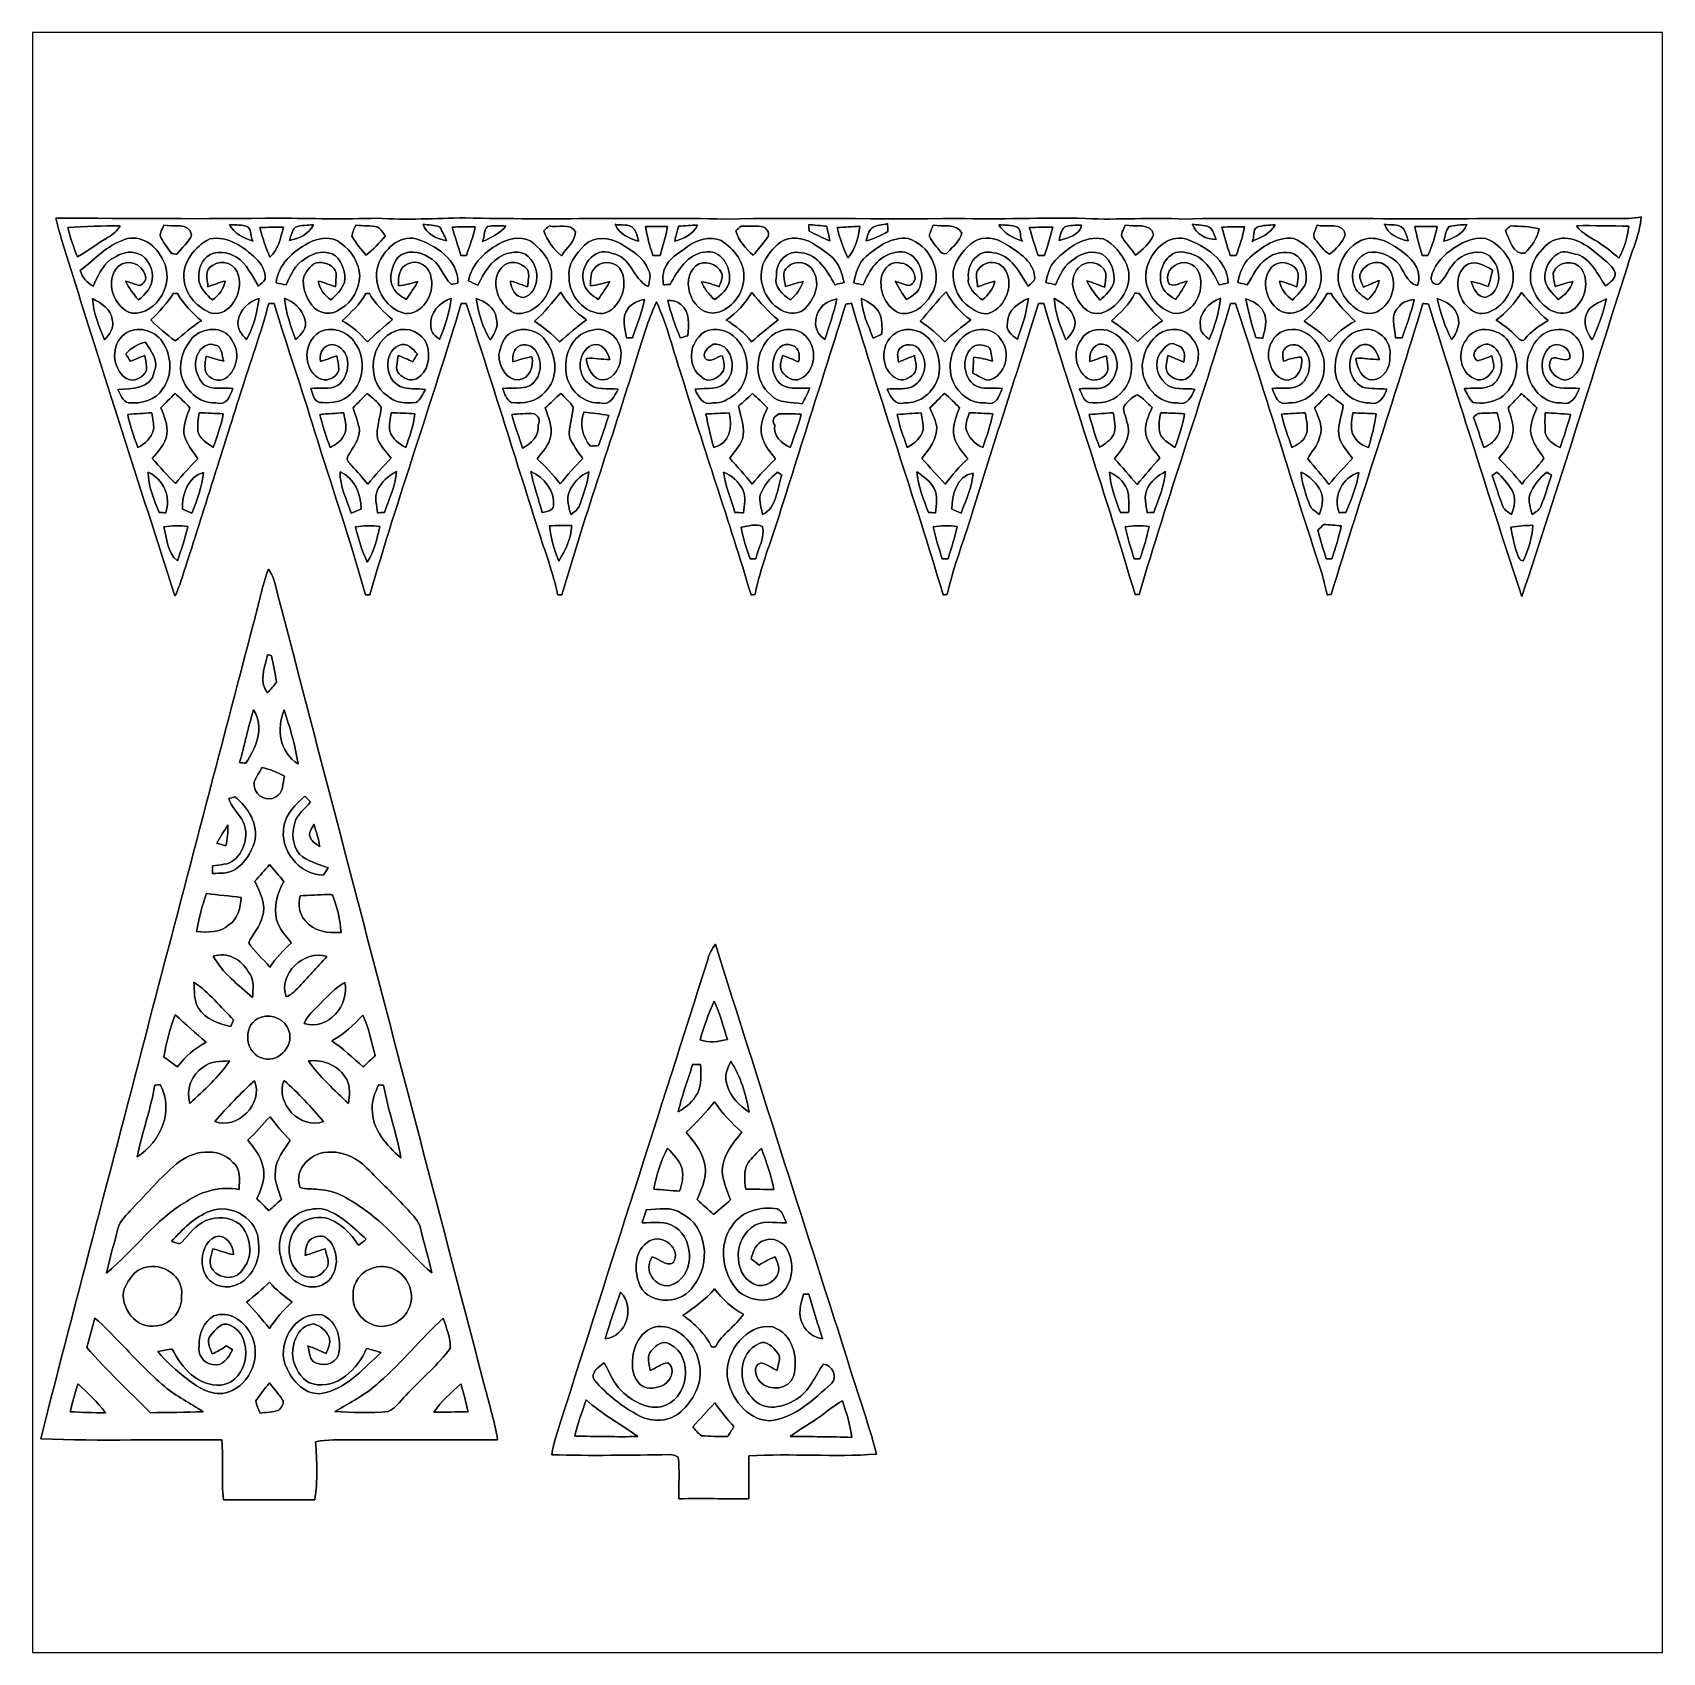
# Model space of a CAD drawing. Header units: centimetres. Extents: x -16.8 to 16.8, y -16.7 to 16.7.
import ezdxf

# ---------------------------------------------------------------- set-up
doc = ezdxf.new("R2010")
doc.units = ezdxf.units.CM
doc.header["$MEASUREMENT"] = 0
doc.layers.add('Layer 1', color=7, linetype='Continuous')

msp = doc.modelspace()

# ---------------------------------------------------------------- linework, layer by layer
at = {"layer": 'Layer 1', "color": 7}
for points, knots in [([(-16.77458, 16.66875), (-16.77458, 16.66875), (16.77458, 16.66875), (16.77458, 16.66875), (16.77458, 16.66875), (16.77458, 16.66875), (16.77458, -16.66875), (16.77458, -16.66875), (16.77458, -16.66875), (16.77458, -16.66875), (-16.77458, -16.66875), (-16.77458, -16.66875), (-16.77458, -16.66875), (-16.77458, -16.66875), (-16.77458, 16.66875), (-16.77458, 16.66875), (-16.77458, 16.66875), (-16.77458, 16.66875), (-16.77458, 16.66875), (-16.77458, 16.66875)], [0, 0, 0, 0, 0.16666667, 0.16666667, 0.16666667, 0.16666667, 0.33333333, 0.33333333, 0.33333333, 0.33333333, 0.5, 0.5, 0.5, 0.5, 0.66666667, 0.66666667, 0.66666667, 0.66666667, 1, 1, 1, 1]), ([(-7.87294, 12.85593), (-8.47725, 12.84817), (-9.08121, 12.80724), (-9.68481, 12.84817), (-9.68481, 12.84817), (-10.35509, 12.82629), (-11.02536, 12.84182), (-11.69529, 12.84993), (-11.69529, 12.84993), (-13.22881, 12.82912), (-14.76163, 12.84358), (-16.29481, 12.85099), (-16.29481, 12.85099), (-16.22743, 12.55395), (-16.135, 12.26326), (-16.04222, 11.97328), (-16.04222, 11.97328), (-15.32255, 9.66964), (-14.58489, 7.37235), (-13.84441, 5.07541), (-13.84441, 5.07541), (-13.78162, 5.19359), (-13.74105, 5.32201), (-13.69907, 5.4483), (-13.69907, 5.4483), (-13.28561, 6.72006), (-12.89368, 7.99818), (-12.48481, 9.27135), (-12.48481, 9.27135), (-12.29924, 9.88131), (-12.07135, 10.47821), (-11.91366, 11.09663), (-11.91366, 11.09663), (-11.88579, 11.09521), (-11.83076, 11.09274), (-11.80324, 11.09133), (-11.80324, 11.09133), (-11.53724, 10.2048), (-11.23139, 9.33132), (-10.96186, 8.4455), (-10.96186, 8.4455), (-10.6172, 7.33002), (-10.23514, 6.22512), (-9.92293, 5.10011), (-9.92293, 5.10011), (-9.90036, 5.10011), (-9.8552, 5.10011), (-9.83262, 5.10046), (-9.83262, 5.10046), (-9.24807, 7.11129), (-8.5531, 9.08826), (-7.95126, 11.09416), (-7.95126, 11.09416), (-7.92551, 11.09451), (-7.87365, 11.09451), (-7.84789, 11.09486), (-7.84789, 11.09486), (-7.34624, 9.54546), (-6.86118, 7.99042), (-6.36799, 6.43819), (-6.36799, 6.43819), (-6.23429, 5.99264), (-6.05543, 5.55978), (-5.969, 5.10081), (-5.969, 5.10081), (-5.94607, 5.10046), (-5.90091, 5.10011), (-5.87798, 5.10011), (-5.87798, 5.10011), (-5.39115, 6.78533), (-4.80307, 8.43915), (-4.29683, 10.11872), (-4.29683, 10.11872), (-4.19206, 10.46127), (-4.07882, 10.80206), (-3.93347, 11.13014), (-3.93347, 11.13014), (-3.70734, 10.64225), (-3.5874, 10.11555), (-3.41418, 9.60861), (-3.41418, 9.60861), (-2.95451, 8.09942), (-2.43523, 6.60929), (-1.98543, 5.09764), (-1.98543, 5.09764), (-1.96462, 5.0987), (-1.92264, 5.10081), (-1.90147, 5.10187), (-1.90147, 5.10187), (-1.81081, 5.55872), (-1.65418, 5.99757), (-1.50107, 6.43608), (-1.50107, 6.43608), (-1.01318, 7.98407), (-0.52211, 9.53064), (-0.03457, 11.07863), (-0.03457, 11.07863), (0.00423, 11.08498), (0.04339, 11.09098), (0.08255, 11.09698), (0.08255, 11.09698), (0.67874, 9.08826), (1.37336, 7.10988), (1.96815, 5.10046), (1.96815, 5.10046), (1.98896, 5.10046), (2.02988, 5.10081), (2.05034, 5.10081), (2.05034, 5.10081), (2.18899, 5.71112), (2.42358, 6.29356), (2.60174, 6.89257), (2.60174, 6.89257), (3.03071, 8.29804), (3.50097, 9.69045), (3.92959, 11.09592), (3.92959, 11.09592), (3.95676, 11.09486), (4.01108, 11.0931), (4.03825, 11.09204), (4.03825, 11.09204), (4.65455, 9.09179), (5.32765, 7.10847), (5.91996, 5.10117), (5.91996, 5.10117), (5.94113, 5.10117), (5.98276, 5.10081), (6.00393, 5.10081), (6.00393, 5.10081), (6.59059, 7.11059), (7.28733, 9.08685), (7.88564, 11.0931), (7.88564, 11.0931), (7.91104, 11.09274), (7.96219, 11.09239), (7.98759, 11.09239), (7.98759, 11.09239), (8.5725, 9.32427), (9.10625, 7.53921), (9.69045, 5.77074), (9.69045, 5.77074), (9.76806, 5.55237), (9.81886, 5.32624), (9.87107, 5.10011), (9.87107, 5.10011), (9.89224, 5.10046), (9.93493, 5.10117), (9.95609, 5.10152), (9.95609, 5.10152), (10.56146, 7.10706), (11.24656, 9.08861), (11.84381, 11.09663), (11.84381, 11.09663), (11.88156, 11.09098), (11.92001, 11.08498), (11.95881, 11.07863), (11.95881, 11.07863), (12.59417, 9.07274), (13.22035, 7.06296), (13.8811, 5.06518), (13.8811, 5.06518), (14.63534, 7.32719), (15.33631, 9.60684), (16.06021, 11.87838), (16.06021, 11.87838), (16.15581, 12.20999), (16.31209, 12.52714), (16.33714, 12.87568), (16.33714, 12.87568), (16.25212, 12.86157), (16.16745, 12.84499), (16.08173, 12.84429), (16.08173, 12.84429), (14.00845, 12.84922), (11.93447, 12.82665), (9.8612, 12.84534), (9.8612, 12.84534), (8.88541, 12.82488), (7.90892, 12.86651), (6.93314, 12.83017), (6.93314, 12.83017), (6.25546, 12.87286), (5.57883, 12.80654), (4.90149, 12.84358), (4.90149, 12.84358), (4.01955, 12.86651), (3.13725, 12.81818), (2.25566, 12.84534), (2.25566, 12.84534), (0.66358, 12.82136), (-0.93028, 12.86439), (-2.52236, 12.83017), (-2.52236, 12.83017), (-4.30601, 12.87321), (-6.08965, 12.8083), (-7.87294, 12.85593), (-7.87294, 12.85593), (-7.87294, 12.85593), (-7.87294, 12.85593), (-7.87294, 12.85593)], [0, 0, 0, 0, 0.01960784, 0.01960784, 0.01960784, 0.01960784, 0.03921569, 0.03921569, 0.03921569, 0.03921569, 0.05882353, 0.05882353, 0.05882353, 0.05882353, 0.07843137, 0.07843137, 0.07843137, 0.07843137, 0.09803922, 0.09803922, 0.09803922, 0.09803922, 0.11764706, 0.11764706, 0.11764706, 0.11764706, 0.1372549, 0.1372549, 0.1372549, 0.1372549, 0.15686275, 0.15686275, 0.15686275, 0.15686275, 0.17647059, 0.17647059, 0.17647059, 0.17647059, 0.19607843, 0.19607843, 0.19607843, 0.19607843, 0.21568627, 0.21568627, 0.21568627, 0.21568627, 0.23529412, 0.23529412, 0.23529412, 0.23529412, 0.25490196, 0.25490196, 0.25490196, 0.25490196, 0.2745098, 0.2745098, 0.2745098, 0.2745098, 0.29411765, 0.29411765, 0.29411765, 0.29411765, 0.31372549, 0.31372549, 0.31372549, 0.31372549, 0.33333333, 0.33333333, 0.33333333, 0.33333333, 0.35294118, 0.35294118, 0.35294118, 0.35294118, 0.37254902, 0.37254902, 0.37254902, 0.37254902, 0.39215686, 0.39215686, 0.39215686, 0.39215686, 0.41176471, 0.41176471, 0.41176471, 0.41176471, 0.43137255, 0.43137255, 0.43137255, 0.43137255, 0.45098039, 0.45098039, 0.45098039, 0.45098039, 0.47058824, 0.47058824, 0.47058824, 0.47058824, 0.49019608, 0.49019608, 0.49019608, 0.49019608, 0.50980392, 0.50980392, 0.50980392, 0.50980392, 0.52941176, 0.52941176, 0.52941176, 0.52941176, 0.54901961, 0.54901961, 0.54901961, 0.54901961, 0.56862745, 0.56862745, 0.56862745, 0.56862745, 0.58823529, 0.58823529, 0.58823529, 0.58823529, 0.60784314, 0.60784314, 0.60784314, 0.60784314, 0.62745098, 0.62745098, 0.62745098, 0.62745098, 0.64705882, 0.64705882, 0.64705882, 0.64705882, 0.66666667, 0.66666667, 0.66666667, 0.66666667, 0.68627451, 0.68627451, 0.68627451, 0.68627451, 0.70588235, 0.70588235, 0.70588235, 0.70588235, 0.7254902, 0.7254902, 0.7254902, 0.7254902, 0.74509804, 0.74509804, 0.74509804, 0.74509804, 0.76470588, 0.76470588, 0.76470588, 0.76470588, 0.78431373, 0.78431373, 0.78431373, 0.78431373, 0.80392157, 0.80392157, 0.80392157, 0.80392157, 0.82352941, 0.82352941, 0.82352941, 0.82352941, 0.84313725, 0.84313725, 0.84313725, 0.84313725, 0.8627451, 0.8627451, 0.8627451, 0.8627451, 0.88235294, 0.88235294, 0.88235294, 0.88235294, 0.90196078, 0.90196078, 0.90196078, 0.90196078, 0.92156863, 0.92156863, 0.92156863, 0.92156863, 0.94117647, 0.94117647, 0.94117647, 0.94117647, 0.96078431, 0.96078431, 0.96078431, 0.96078431, 1, 1, 1, 1]), ([(-14.07478, 12.70459), (-13.89839, 12.66684), (-13.54173, 12.77161), (-13.50081, 12.50491), (-13.50081, 12.50491), (-13.55549, 12.34793), (-13.70506, 12.24104), (-13.80243, 12.10874), (-13.80243, 12.10874), (-13.8303, 12.11227), (-13.88639, 12.11933), (-13.91426, 12.12321), (-13.91426, 12.12321), (-13.98446, 12.22763), (-14.06349, 12.32606), (-14.12663, 12.43506), (-14.12663, 12.43506), (-14.18555, 12.52396), (-14.10229, 12.61957), (-14.07478, 12.70459)], [0, 0, 0, 0, 0.16666667, 0.16666667, 0.16666667, 0.16666667, 0.33333333, 0.33333333, 0.33333333, 0.33333333, 0.5, 0.5, 0.5, 0.5, 0.66666667, 0.66666667, 0.66666667, 0.66666667, 1, 1, 1, 1]), ([(-6.14116, 12.69047), (-5.97747, 12.64885), (-5.69172, 12.76315), (-5.59858, 12.56594), (-5.59858, 12.56594), (-5.60952, 12.36204), (-5.78591, 12.23398), (-5.88998, 12.07558), (-5.88998, 12.07558), (-6.04767, 12.21599), (-6.18596, 12.38709), (-6.24981, 12.59064), (-6.24981, 12.59064), (-6.21348, 12.6238), (-6.17749, 12.65696), (-6.14116, 12.69047)], [0, 0, 0, 0, 0.2, 0.2, 0.2, 0.2, 0.4, 0.4, 0.4, 0.4, 0.6, 0.6, 0.6, 0.6, 1, 1, 1, 1]), ([(1.76424, 12.70494), (1.95157, 12.66684), (2.24719, 12.75927), (2.35268, 12.53878), (2.35268, 12.53878), (2.31352, 12.37721), (2.16994, 12.26926), (2.06763, 12.14861), (2.06763, 12.14861), (2.03341, 12.0971), (1.95651, 12.11157), (1.92088, 12.15143), (1.92088, 12.15143), (1.83974, 12.25656), (1.73567, 12.35004), (1.68698, 12.47563), (1.68698, 12.47563), (1.69228, 12.55748), (1.73496, 12.63015), (1.76424, 12.70494)], [0, 0, 0, 0, 0.16666667, 0.16666667, 0.16666667, 0.16666667, 0.33333333, 0.33333333, 0.33333333, 0.33333333, 0.5, 0.5, 0.5, 0.5, 0.66666667, 0.66666667, 0.66666667, 0.66666667, 1, 1, 1, 1]), ([(5.71676, 12.70459), (5.88751, 12.66578), (6.25757, 12.76773), (6.29779, 12.50632), (6.29779, 12.50632), (6.22935, 12.33452), (6.0773, 12.19835), (5.93019, 12.08722), (5.93019, 12.08722), (5.84764, 12.20823), (5.75028, 12.31759), (5.66596, 12.43683), (5.66596, 12.43683), (5.60035, 12.52326), (5.69031, 12.62027), (5.71676, 12.70459)], [0, 0, 0, 0, 0.2, 0.2, 0.2, 0.2, 0.4, 0.4, 0.4, 0.4, 0.6, 0.6, 0.6, 0.6, 1, 1, 1, 1]), ([(9.66682, 12.70317), (9.82909, 12.65026), (10.2302, 12.78255), (10.24714, 12.50668), (10.24714, 12.50668), (10.1854, 12.35004), (10.0584, 12.21211), (9.92364, 12.10874), (9.92364, 12.10874), (9.79558, 12.17612), (9.71797, 12.30806), (9.62554, 12.4139), (9.62554, 12.4139), (9.54899, 12.50139), (9.64424, 12.6111), (9.66682, 12.70317)], [0, 0, 0, 0, 0.2, 0.2, 0.2, 0.2, 0.4, 0.4, 0.4, 0.4, 0.6, 0.6, 0.6, 0.6, 1, 1, 1, 1]), ([(-16.05174, 12.65555), (-15.6912, 12.67883), (-15.32996, 12.69083), (-14.96871, 12.69365), (-14.96871, 12.69365), (-15.03045, 12.59664), (-15.11124, 12.51232), (-15.21566, 12.46152), (-15.21566, 12.46152), (-15.43544, 12.33699), (-15.62911, 12.17189), (-15.85207, 12.05336), (-15.85207, 12.05336), (-15.93144, 12.2495), (-15.99636, 12.45129), (-16.05174, 12.65555)], [0, 0, 0, 0, 0.2, 0.2, 0.2, 0.2, 0.4, 0.4, 0.4, 0.4, 0.6, 0.6, 0.6, 0.6, 1, 1, 1, 1]), ([(-14.88087, 12.40931), (-14.54679, 12.53314), (-14.21624, 12.27737), (-14.08994, 11.97963), (-14.08994, 11.97963), (-13.83312, 11.53724), (-14.20283, 10.86309), (-14.72318, 10.89131), (-14.72318, 10.89131), (-15.10983, 10.99785), (-15.30879, 11.57358), (-15.00399, 11.86392), (-15.00399, 11.86392), (-14.82266, 12.01984), (-14.51963, 11.9059), (-14.45789, 11.68224), (-14.45789, 11.68224), (-14.41697, 11.59263), (-14.48364, 11.50549), (-14.5602, 11.46422), (-14.5602, 11.46422), (-14.66462, 11.48292), (-14.76269, 11.52666), (-14.86464, 11.55453), (-14.86464, 11.55453), (-14.79409, 11.41307), (-14.69849, 11.28712), (-14.59689, 11.16718), (-14.59689, 11.16718), (-14.43849, 11.28466), (-14.30055, 11.44693), (-14.30655, 11.65966), (-14.30655, 11.65966), (-14.31819, 11.8678), (-14.44696, 12.10733), (-14.67273, 12.13661), (-14.67273, 12.13661), (-14.85512, 12.18212), (-15.02339, 12.08617), (-15.17156, 11.9955), (-15.17156, 11.9955), (-15.35324, 11.86392), (-15.43262, 11.6459), (-15.52575, 11.45081), (-15.52575, 11.45081), (-15.65593, 11.51784), (-15.75435, 11.62932), (-15.79351, 11.77361), (-15.79351, 11.77361), (-15.5, 11.9948), (-15.24, 12.29395), (-14.88087, 12.40931)], [0, 0, 0, 0, 0.07142857, 0.07142857, 0.07142857, 0.07142857, 0.14285714, 0.14285714, 0.14285714, 0.14285714, 0.21428571, 0.21428571, 0.21428571, 0.21428571, 0.28571429, 0.28571429, 0.28571429, 0.28571429, 0.35714286, 0.35714286, 0.35714286, 0.35714286, 0.42857143, 0.42857143, 0.42857143, 0.42857143, 0.5, 0.5, 0.5, 0.5, 0.57142857, 0.57142857, 0.57142857, 0.57142857, 0.64285714, 0.64285714, 0.64285714, 0.64285714, 0.71428571, 0.71428571, 0.71428571, 0.71428571, 0.78571429, 0.78571429, 0.78571429, 0.78571429, 0.85714286, 0.85714286, 0.85714286, 0.85714286, 1, 1, 1, 1]), ([(-13.12721, 12.42377), (-12.75715, 12.48974), (-12.43048, 12.26185), (-12.17965, 12.0202), (-12.17965, 12.0202), (-12.0583, 11.91683), (-11.97786, 11.75703), (-11.98527, 11.59651), (-11.98527, 11.59651), (-12.01314, 11.53266), (-12.07699, 11.49491), (-12.12603, 11.44834), (-12.12603, 11.44834), (-12.25691, 11.66036), (-12.36169, 11.90696), (-12.57864, 12.0456), (-12.57864, 12.0456), (-12.75715, 12.15743), (-13.01044, 12.19094), (-13.18472, 12.05547), (-13.18472, 12.05547), (-13.33606, 11.94117), (-13.36146, 11.72951), (-13.35299, 11.55418), (-13.35299, 11.55418), (-13.3163, 11.3919), (-13.19107, 11.2716), (-13.07077, 11.16542), (-13.07077, 11.16542), (-12.94377, 11.26384), (-12.83547, 11.39084), (-12.80971, 11.55488), (-12.80971, 11.55488), (-12.93107, 11.52596), (-13.04749, 11.48045), (-13.16426, 11.43741), (-13.16426, 11.43741), (-13.17166, 11.58663), (-13.25139, 11.79795), (-13.07112, 11.87238), (-13.07112, 11.87238), (-12.87992, 12.03007), (-12.57618, 11.89743), (-12.53384, 11.66424), (-12.53384, 11.66424), (-12.446, 11.32381), (-12.69048, 10.8264), (-13.09476, 10.89413), (-13.09476, 10.89413), (-13.37522, 11.00102), (-13.62181, 11.2589), (-13.65391, 11.56758), (-13.65391, 11.56758), (-13.70718, 11.932), (-13.43589, 12.27032), (-13.12721, 12.42377)], [0, 0, 0, 0, 0.06666667, 0.06666667, 0.06666667, 0.06666667, 0.13333333, 0.13333333, 0.13333333, 0.13333333, 0.2, 0.2, 0.2, 0.2, 0.26666667, 0.26666667, 0.26666667, 0.26666667, 0.33333333, 0.33333333, 0.33333333, 0.33333333, 0.4, 0.4, 0.4, 0.4, 0.46666667, 0.46666667, 0.46666667, 0.46666667, 0.53333333, 0.53333333, 0.53333333, 0.53333333, 0.6, 0.6, 0.6, 0.6, 0.66666667, 0.66666667, 0.66666667, 0.66666667, 0.73333333, 0.73333333, 0.73333333, 0.73333333, 0.8, 0.8, 0.8, 0.8, 0.86666667, 0.86666667, 0.86666667, 0.86666667, 1, 1, 1, 1]), ([(-12.72293, 12.71693), (-12.60052, 12.70071), (-12.45976, 12.72575), (-12.34299, 12.6686), (-12.34299, 12.6686), (-12.25691, 12.60052), (-12.2936, 12.45799), (-12.24068, 12.3765), (-12.24068, 12.3765), (-12.42766, 12.44776), (-12.6305, 12.52537), (-12.72293, 12.71693)], [0, 0, 0, 0, 0.25, 0.25, 0.25, 0.25, 0.5, 0.5, 0.5, 0.5, 1, 1, 1, 1]), ([(-12.09887, 12.65802), (-11.93483, 12.66225), (-11.77078, 12.66437), (-11.60674, 12.66155), (-11.60674, 12.66155), (-11.67977, 12.44706), (-11.70834, 12.19764), (-11.89179, 12.04419), (-11.89179, 12.04419), (-11.97363, 12.24421), (-12.04489, 12.44882), (-12.09887, 12.65802)], [0, 0, 0, 0, 0.25, 0.25, 0.25, 0.25, 0.5, 0.5, 0.5, 0.5, 1, 1, 1, 1]), ([(-11.10015, 12.33664), (-10.89413, 12.44212), (-10.61332, 12.49468), (-10.42388, 12.33064), (-10.42388, 12.33064), (-10.20621, 12.17718), (-10.05734, 11.92671), (-10.03723, 11.65966), (-10.03723, 11.65966), (-10.06475, 11.39613), (-10.1787, 11.1185), (-10.4267, 10.99185), (-10.4267, 10.99185), (-10.5985, 10.83381), (-10.89166, 10.87508), (-11.02642, 11.05782), (-11.02642, 11.05782), (-11.14319, 11.22574), (-11.2395, 11.43953), (-11.18941, 11.64802), (-11.18941, 11.64802), (-11.12379, 11.77361), (-11.03806, 11.93094), (-10.87861, 11.93553), (-10.87861, 11.93553), (-10.73503, 11.94153), (-10.55617, 11.87168), (-10.52442, 11.71575), (-10.52442, 11.71575), (-10.52477, 11.62297), (-10.53112, 11.52948), (-10.54206, 11.43741), (-10.54206, 11.43741), (-10.65918, 11.48045), (-10.77524, 11.52596), (-10.89695, 11.55488), (-10.89695, 11.55488), (-10.8712, 11.39084), (-10.7629, 11.26384), (-10.6359, 11.16577), (-10.6359, 11.16577), (-10.51983, 11.2649), (-10.41153, 11.3792), (-10.35544, 11.52384), (-10.35544, 11.52384), (-10.32122, 11.72139), (-10.39354, 11.93765), (-10.53747, 12.07558), (-10.53747, 12.07558), (-10.72409, 12.20505), (-10.99714, 12.14896), (-11.16436, 12.01067), (-11.16436, 12.01067), (-11.37497, 11.90202), (-11.46281, 11.67659), (-11.55524, 11.47445), (-11.55524, 11.47445), (-11.62368, 11.48856), (-11.69176, 11.50302), (-11.75985, 11.51784), (-11.75985, 11.51784), (-11.72774, 11.90025), (-11.41483, 12.16307), (-11.10015, 12.33664)], [0, 0, 0, 0, 0.05882353, 0.05882353, 0.05882353, 0.05882353, 0.11764706, 0.11764706, 0.11764706, 0.11764706, 0.17647059, 0.17647059, 0.17647059, 0.17647059, 0.23529412, 0.23529412, 0.23529412, 0.23529412, 0.29411765, 0.29411765, 0.29411765, 0.29411765, 0.35294118, 0.35294118, 0.35294118, 0.35294118, 0.41176471, 0.41176471, 0.41176471, 0.41176471, 0.47058824, 0.47058824, 0.47058824, 0.47058824, 0.52941176, 0.52941176, 0.52941176, 0.52941176, 0.58823529, 0.58823529, 0.58823529, 0.58823529, 0.64705882, 0.64705882, 0.64705882, 0.64705882, 0.70588235, 0.70588235, 0.70588235, 0.70588235, 0.76470588, 0.76470588, 0.76470588, 0.76470588, 0.82352941, 0.82352941, 0.82352941, 0.82352941, 0.88235294, 0.88235294, 0.88235294, 0.88235294, 1, 1, 1, 1]), ([(-11.36368, 12.66613), (-11.24373, 12.70635), (-11.11532, 12.70141), (-10.99079, 12.71411), (-10.99079, 12.71411), (-11.08498, 12.52396), (-11.28677, 12.4266), (-11.4875, 12.39308), (-11.4875, 12.39308), (-11.45469, 12.48657), (-11.43494, 12.5924), (-11.36368, 12.66613)], [0, 0, 0, 0, 0.25, 0.25, 0.25, 0.25, 0.5, 0.5, 0.5, 0.5, 1, 1, 1, 1]), ([(-10.12366, 12.70564), (-9.97303, 12.68342), (-9.81322, 12.70529), (-9.66541, 12.6619), (-9.66541, 12.6619), (-9.6012, 12.61463), (-9.55887, 12.54513), (-9.51054, 12.48304), (-9.51054, 12.48304), (-9.6393, 12.34511), (-9.75995, 12.19729), (-9.9127, 12.08511), (-9.9127, 12.08511), (-10.0076, 12.21599), (-10.12508, 12.33311), (-10.20057, 12.47634), (-10.20057, 12.47634), (-10.19739, 12.55854), (-10.1533, 12.63121), (-10.12366, 12.70564)], [0, 0, 0, 0, 0.16666667, 0.16666667, 0.16666667, 0.16666667, 0.33333333, 0.33333333, 0.33333333, 0.33333333, 0.5, 0.5, 0.5, 0.5, 0.66666667, 0.66666667, 0.66666667, 0.66666667, 1, 1, 1, 1]), ([(-9.66329, 11.88473), (-9.54405, 12.19447), (-9.24243, 12.50774), (-8.87977, 12.42589), (-8.87977, 12.42589), (-8.47972, 12.2876), (-8.00629, 11.99762), (-8.01829, 11.51396), (-8.01829, 11.51396), (-8.06309, 11.49914), (-8.10966, 11.48786), (-8.15658, 11.48856), (-8.15658, 11.48856), (-8.33508, 11.65542), (-8.38694, 11.94047), (-8.6233, 12.04877), (-8.6233, 12.04877), (-8.81027, 12.17083), (-9.07874, 12.20188), (-9.25548, 12.04313), (-9.25548, 12.04313), (-9.37824, 11.86956), (-9.45056, 11.62509), (-9.35531, 11.4233), (-9.35531, 11.4233), (-9.30416, 11.30547), (-9.18598, 11.24232), (-9.08297, 11.176), (-9.08297, 11.176), (-8.9983, 11.29665), (-8.91505, 11.41906), (-8.84449, 11.54889), (-8.84449, 11.54889), (-8.97502, 11.51149), (-9.1059, 11.47092), (-9.24207, 11.45928), (-9.24207, 11.45928), (-9.24631, 11.62791), (-9.23854, 11.8424), (-9.05087, 11.90942), (-9.05087, 11.90942), (-8.83603, 12.02902), (-8.57709, 11.83287), (-8.56862, 11.60886), (-8.56862, 11.60886), (-8.49948, 11.28642), (-8.74924, 10.8525), (-9.11331, 10.88708), (-9.11331, 10.88708), (-9.53276, 10.99891), (-9.78994, 11.46951), (-9.66329, 11.88473)], [0, 0, 0, 0, 0.07142857, 0.07142857, 0.07142857, 0.07142857, 0.14285714, 0.14285714, 0.14285714, 0.14285714, 0.21428571, 0.21428571, 0.21428571, 0.21428571, 0.28571429, 0.28571429, 0.28571429, 0.28571429, 0.35714286, 0.35714286, 0.35714286, 0.35714286, 0.42857143, 0.42857143, 0.42857143, 0.42857143, 0.5, 0.5, 0.5, 0.5, 0.57142857, 0.57142857, 0.57142857, 0.57142857, 0.64285714, 0.64285714, 0.64285714, 0.64285714, 0.71428571, 0.71428571, 0.71428571, 0.71428571, 0.78571429, 0.78571429, 0.78571429, 0.78571429, 0.85714286, 0.85714286, 0.85714286, 0.85714286, 1, 1, 1, 1]), ([(-8.73795, 12.72328), (-8.62789, 12.70282), (-8.50053, 12.71482), (-8.39399, 12.66754), (-8.39399, 12.66754), (-8.3379, 12.57794), (-8.29486, 12.48092), (-8.25112, 12.38497), (-8.25112, 12.38497), (-8.45114, 12.42413), (-8.66669, 12.51373), (-8.73795, 12.72328)], [0, 0, 0, 0, 0.25, 0.25, 0.25, 0.25, 0.5, 0.5, 0.5, 0.5, 1, 1, 1, 1]), ([(-8.13576, 12.66649), (-7.97878, 12.6686), (-7.82144, 12.67037), (-7.6641, 12.67037), (-7.6641, 12.67037), (-7.70043, 12.46787), (-7.77946, 12.27702), (-7.84578, 12.08299), (-7.84578, 12.08299), (-7.87365, 12.08299), (-7.92939, 12.08264), (-7.95726, 12.08229), (-7.95726, 12.08229), (-8.01511, 12.27772), (-8.08496, 12.46928), (-8.13576, 12.66649)], [0, 0, 0, 0, 0.2, 0.2, 0.2, 0.2, 0.4, 0.4, 0.4, 0.4, 0.6, 0.6, 0.6, 0.6, 1, 1, 1, 1]), ([(-7.12399, 12.34899), (-6.9155, 12.44953), (-6.62975, 12.48904), (-6.44772, 12.31935), (-6.44772, 12.31935), (-6.29849, 12.18247), (-6.14292, 12.0202), (-6.10799, 11.81241), (-6.10799, 11.81241), (-6.02791, 11.46175), (-6.23076, 11.07616), (-6.55638, 10.93153), (-6.55638, 10.93153), (-6.6869, 10.8839), (-6.85306, 10.84721), (-6.95854, 10.96292), (-6.95854, 10.96292), (-7.21395, 11.14954), (-7.34554, 11.55735), (-7.13034, 11.82229), (-7.13034, 11.82229), (-6.98465, 12.00009), (-6.71936, 11.96058), (-6.58813, 11.79089), (-6.58813, 11.79089), (-6.53627, 11.68047), (-6.57931, 11.55241), (-6.58742, 11.43564), (-6.58742, 11.43564), (-6.70525, 11.47868), (-6.82166, 11.52525), (-6.94337, 11.55524), (-6.94337, 11.55524), (-6.91903, 11.40495), (-6.8386, 11.21057), (-6.65656, 11.21728), (-6.65656, 11.21728), (-6.35176, 11.33087), (-6.32495, 11.77396), (-6.51969, 12.00221), (-6.51969, 12.00221), (-6.6421, 12.18706), (-6.90316, 12.17189), (-7.08448, 12.09287), (-7.08448, 12.09287), (-7.34871, 11.97328), (-7.48383, 11.71293), (-7.60977, 11.46986), (-7.60977, 11.46986), (-7.67539, 11.49844), (-7.7403, 11.52842), (-7.80486, 11.55876), (-7.80486, 11.55876), (-7.73465, 11.92318), (-7.43938, 12.18424), (-7.12399, 12.34899)], [0, 0, 0, 0, 0.06666667, 0.06666667, 0.06666667, 0.06666667, 0.13333333, 0.13333333, 0.13333333, 0.13333333, 0.2, 0.2, 0.2, 0.2, 0.26666667, 0.26666667, 0.26666667, 0.26666667, 0.33333333, 0.33333333, 0.33333333, 0.33333333, 0.4, 0.4, 0.4, 0.4, 0.46666667, 0.46666667, 0.46666667, 0.46666667, 0.53333333, 0.53333333, 0.53333333, 0.53333333, 0.6, 0.6, 0.6, 0.6, 0.66666667, 0.66666667, 0.66666667, 0.66666667, 0.73333333, 0.73333333, 0.73333333, 0.73333333, 0.8, 0.8, 0.8, 0.8, 0.86666667, 0.86666667, 0.86666667, 0.86666667, 1, 1, 1, 1]), ([(-7.36106, 12.6873), (-7.25346, 12.70106), (-7.14375, 12.69189), (-7.03545, 12.68765), (-7.03545, 12.68765), (-7.15821, 12.53525), (-7.33672, 12.44529), (-7.51381, 12.37121), (-7.51381, 12.37121), (-7.45596, 12.43859), (-7.50676, 12.68236), (-7.36106, 12.6873)], [0, 0, 0, 0, 0.25, 0.25, 0.25, 0.25, 0.5, 0.5, 0.5, 0.5, 1, 1, 1, 1]), ([(-5.41338, 12.29289), (-5.22041, 12.49151), (-4.90044, 12.452), (-4.67572, 12.32711), (-4.67572, 12.32711), (-4.44676, 12.18882), (-4.19488, 12.04242), (-4.0954, 11.77713), (-4.0954, 11.77713), (-4.0386, 11.66989), (-4.07423, 11.54959), (-4.10422, 11.44058), (-4.10422, 11.44058), (-4.42066, 11.60039), (-4.4577, 12.06429), (-4.84646, 12.12462), (-4.84646, 12.12462), (-5.22429, 12.28866), (-5.55166, 11.81841), (-5.41761, 11.48433), (-5.41761, 11.48433), (-5.37916, 11.33934), (-5.24475, 11.25961), (-5.13115, 11.17812), (-5.13115, 11.17812), (-5.04613, 11.29806), (-4.96429, 11.41977), (-4.89303, 11.54853), (-4.89303, 11.54853), (-5.02391, 11.51149), (-5.15479, 11.47127), (-5.29061, 11.45893), (-5.29061, 11.45893), (-5.2892, 11.59263), (-5.29943, 11.75491), (-5.17878, 11.84592), (-5.17878, 11.84592), (-5.03026, 11.99621), (-4.73886, 11.94929), (-4.64961, 11.75456), (-4.64961, 11.75456), (-4.51379, 11.43141), (-4.67642, 10.98197), (-5.03238, 10.88425), (-5.03238, 10.88425), (-5.41196, 10.87896), (-5.73652, 11.25538), (-5.73088, 11.62509), (-5.73088, 11.62509), (-5.76827, 11.89249), (-5.58659, 12.11404), (-5.41338, 12.29289)], [0, 0, 0, 0, 0.07142857, 0.07142857, 0.07142857, 0.07142857, 0.14285714, 0.14285714, 0.14285714, 0.14285714, 0.21428571, 0.21428571, 0.21428571, 0.21428571, 0.28571429, 0.28571429, 0.28571429, 0.28571429, 0.35714286, 0.35714286, 0.35714286, 0.35714286, 0.42857143, 0.42857143, 0.42857143, 0.42857143, 0.5, 0.5, 0.5, 0.5, 0.57142857, 0.57142857, 0.57142857, 0.57142857, 0.64285714, 0.64285714, 0.64285714, 0.64285714, 0.71428571, 0.71428571, 0.71428571, 0.71428571, 0.78571429, 0.78571429, 0.78571429, 0.78571429, 0.85714286, 0.85714286, 0.85714286, 0.85714286, 1, 1, 1, 1]), ([(-4.78543, 12.72328), (-4.67148, 12.6933), (-4.4958, 12.74339), (-4.40231, 12.63791), (-4.40231, 12.63791), (-4.33987, 12.56453), (-4.32682, 12.4647), (-4.29966, 12.37544), (-4.29966, 12.37544), (-4.49333, 12.43542), (-4.7057, 12.52114), (-4.78543, 12.72328)], [0, 0, 0, 0, 0.25, 0.25, 0.25, 0.25, 0.5, 0.5, 0.5, 0.5, 1, 1, 1, 1]), ([(-4.15996, 12.67919), (-4.00826, 12.67989), (-3.85657, 12.68024), (-3.70452, 12.68024), (-3.70452, 12.68024), (-3.73733, 12.47634), (-3.79942, 12.27949), (-3.85868, 12.08229), (-3.85868, 12.08229), (-3.90913, 12.08229), (-3.95887, 12.08229), (-4.00897, 12.08193), (-4.00897, 12.08193), (-4.06718, 12.27914), (-4.12468, 12.47669), (-4.15996, 12.67919)], [0, 0, 0, 0, 0.2, 0.2, 0.2, 0.2, 0.4, 0.4, 0.4, 0.4, 0.6, 0.6, 0.6, 0.6, 1, 1, 1, 1]), ([(-3.29883, 12.2615), (-3.10303, 12.4012), (-2.83528, 12.49151), (-2.60244, 12.39097), (-2.60244, 12.39097), (-2.33045, 12.22269), (-2.10114, 11.9253), (-2.13466, 11.5884), (-2.13466, 11.5884), (-2.15583, 11.28042), (-2.38478, 10.98409), (-2.6864, 10.90471), (-2.6864, 10.90471), (-3.17147, 10.80523), (-3.48051, 11.56794), (-3.12032, 11.86991), (-3.12032, 11.86991), (-2.9524, 12.00256), (-2.67688, 11.91824), (-2.59256, 11.72704), (-2.59256, 11.72704), (-2.55094, 11.62861), (-2.61197, 11.53019), (-2.64513, 11.43882), (-2.64513, 11.43882), (-2.76225, 11.48397), (-2.88114, 11.52701), (-3.00673, 11.54218), (-3.00673, 11.54218), (-2.95028, 11.39649), (-2.84939, 11.2776), (-2.73579, 11.17353), (-2.73579, 11.17353), (-2.59962, 11.2709), (-2.45463, 11.38837), (-2.42993, 11.56547), (-2.42993, 11.56547), (-2.39642, 11.85404), (-2.60738, 12.22057), (-2.94464, 12.15143), (-2.94464, 12.15143), (-3.29671, 12.10627), (-3.49532, 11.77114), (-3.65054, 11.48715), (-3.65054, 11.48715), (-3.68441, 11.48468), (-3.75214, 11.48009), (-3.78566, 11.47798), (-3.78566, 11.47798), (-3.80189, 11.58699), (-3.80965, 11.70164), (-3.76414, 11.80536), (-3.76414, 11.80536), (-3.683, 12.01667), (-3.47133, 12.13485), (-3.29883, 12.2615)], [0, 0, 0, 0, 0.06666667, 0.06666667, 0.06666667, 0.06666667, 0.13333333, 0.13333333, 0.13333333, 0.13333333, 0.2, 0.2, 0.2, 0.2, 0.26666667, 0.26666667, 0.26666667, 0.26666667, 0.33333333, 0.33333333, 0.33333333, 0.33333333, 0.4, 0.4, 0.4, 0.4, 0.46666667, 0.46666667, 0.46666667, 0.46666667, 0.53333333, 0.53333333, 0.53333333, 0.53333333, 0.6, 0.6, 0.6, 0.6, 0.66666667, 0.66666667, 0.66666667, 0.66666667, 0.73333333, 0.73333333, 0.73333333, 0.73333333, 0.8, 0.8, 0.8, 0.8, 0.86666667, 0.86666667, 0.86666667, 0.86666667, 1, 1, 1, 1]), ([(-3.47663, 12.68448), (-3.34751, 12.6933), (-3.21874, 12.70212), (-3.08892, 12.70882), (-3.08892, 12.70882), (-3.17112, 12.51797), (-3.36585, 12.42695), (-3.55529, 12.37791), (-3.55529, 12.37791), (-3.53342, 12.48128), (-3.50626, 12.58323), (-3.47663, 12.68448)], [0, 0, 0, 0, 0.25, 0.25, 0.25, 0.25, 0.5, 0.5, 0.5, 0.5, 1, 1, 1, 1]), ([(-2.19075, 12.68801), (-2.03588, 12.67883), (-1.87501, 12.70282), (-1.72226, 12.66649), (-1.72226, 12.66649), (-1.64783, 12.6298), (-1.59103, 12.51656), (-1.65206, 12.44565), (-1.65206, 12.44565), (-1.74061, 12.32076), (-1.84468, 12.20717), (-1.93851, 12.08652), (-1.93851, 12.08652), (-2.09585, 12.22304), (-2.24543, 12.38285), (-2.29799, 12.5917), (-2.29799, 12.5917), (-2.26201, 12.6238), (-2.22638, 12.6559), (-2.19075, 12.68801)], [0, 0, 0, 0, 0.16666667, 0.16666667, 0.16666667, 0.16666667, 0.33333333, 0.33333333, 0.33333333, 0.33333333, 0.5, 0.5, 0.5, 0.5, 0.66666667, 0.66666667, 0.66666667, 0.66666667, 1, 1, 1, 1]), ([(-1.38148, 12.35287), (-1.18816, 12.4841), (-0.91369, 12.45447), (-0.72214, 12.3317), (-0.72214, 12.3317), (-0.502, 12.19059), (-0.22684, 12.04771), (-0.14146, 11.77996), (-0.14146, 11.77996), (-0.10971, 11.6967), (-0.09701, 11.61203), (-0.06844, 11.52596), (-0.06844, 11.52596), (-0.13229, 11.50973), (-0.19579, 11.4935), (-0.25894, 11.47798), (-0.25894, 11.47798), (-0.41593, 11.75597), (-0.60184, 12.10028), (-0.95038, 12.13767), (-0.95038, 12.13767), (-1.23261, 12.21952), (-1.49578, 11.9313), (-1.46473, 11.65825), (-1.46473, 11.65825), (-1.52612, 11.43035), (-1.33315, 11.28254), (-1.1751, 11.16894), (-1.1751, 11.16894), (-1.05516, 11.26843), (-0.96273, 11.39543), (-0.91123, 11.54324), (-0.91123, 11.54324), (-1.03681, 11.52525), (-1.15676, 11.48292), (-1.27564, 11.43988), (-1.27564, 11.43988), (-1.29046, 11.57781), (-1.37266, 11.75244), (-1.22696, 11.84557), (-1.22696, 11.84557), (-1.0795, 12.00185), (-0.78775, 11.94576), (-0.70097, 11.75244), (-0.70097, 11.75244), (-0.54116, 11.47727), (-0.69074, 11.15025), (-0.90664, 10.96081), (-0.90664, 10.96081), (-1.01953, 10.87191), (-1.18181, 10.88319), (-1.31022, 10.93117), (-1.31022, 10.93117), (-1.66546, 11.0871), (-1.86619, 11.52737), (-1.7399, 11.89743), (-1.7399, 11.89743), (-1.66053, 12.07523), (-1.53529, 12.23363), (-1.38148, 12.35287)], [0, 0, 0, 0, 0.0625, 0.0625, 0.0625, 0.0625, 0.125, 0.125, 0.125, 0.125, 0.1875, 0.1875, 0.1875, 0.1875, 0.25, 0.25, 0.25, 0.25, 0.3125, 0.3125, 0.3125, 0.3125, 0.375, 0.375, 0.375, 0.375, 0.4375, 0.4375, 0.4375, 0.4375, 0.5, 0.5, 0.5, 0.5, 0.5625, 0.5625, 0.5625, 0.5625, 0.625, 0.625, 0.625, 0.625, 0.6875, 0.6875, 0.6875, 0.6875, 0.75, 0.75, 0.75, 0.75, 0.8125, 0.8125, 0.8125, 0.8125, 0.875, 0.875, 0.875, 0.875, 1, 1, 1, 1]), ([(-0.79516, 12.71764), (-0.70379, 12.70917), (-0.52105, 12.69189), (-0.42968, 12.68307), (-0.42968, 12.68307), (-0.40464, 12.58358), (-0.38206, 12.48375), (-0.36336, 12.3825), (-0.36336, 12.3825), (-0.50941, 12.44036), (-0.64911, 12.51197), (-0.78987, 12.58111), (-0.78987, 12.58111), (-0.79163, 12.62662), (-0.79375, 12.67213), (-0.79516, 12.71764)], [0, 0, 0, 0, 0.2, 0.2, 0.2, 0.2, 0.4, 0.4, 0.4, 0.4, 0.6, 0.6, 0.6, 0.6, 1, 1, 1, 1]), ([(-0.21061, 12.65414), (-0.05609, 12.66507), (0.09878, 12.67354), (0.25435, 12.68271), (0.25435, 12.68271), (0.22119, 12.45376), (0.16757, 12.20823), (0.00776, 12.0329), (0.00776, 12.0329), (-0.08608, 12.23222), (-0.16545, 12.43859), (-0.21061, 12.65414)], [0, 0, 0, 0, 0.25, 0.25, 0.25, 0.25, 0.5, 0.5, 0.5, 0.5, 1, 1, 1, 1]), ([(0.38806, 12.06535), (0.62759, 12.26644), (0.91687, 12.47422), (1.24848, 12.43118), (1.24848, 12.43118), (1.67781, 12.30242), (1.95368, 11.77678), (1.76812, 11.35521), (1.76812, 11.35521), (1.64853, 11.10827), (1.41252, 10.86238), (1.11654, 10.88496), (1.11654, 10.88496), (0.79798, 10.97068), (0.64417, 11.34392), (0.6985, 11.64872), (0.6985, 11.64872), (0.74718, 11.81276), (0.90558, 11.99021), (1.09714, 11.9253), (1.09714, 11.9253), (1.26012, 11.9126), (1.397, 11.7542), (1.391, 11.59263), (1.391, 11.59263), (1.36807, 11.52984), (1.30316, 11.44023), (1.22661, 11.47198), (1.22661, 11.47198), (1.14229, 11.49315), (1.06151, 11.52525), (0.97861, 11.5503), (0.97861, 11.5503), (1.04881, 11.42047), (1.1303, 11.29736), (1.21497, 11.17635), (1.21497, 11.17635), (1.33385, 11.25114), (1.48096, 11.32276), (1.49966, 11.48292), (1.49966, 11.48292), (1.62842, 11.79724), (1.35114, 12.25127), (0.98178, 12.14191), (0.98178, 12.14191), (0.63641, 12.08334), (0.44838, 11.77255), (0.32209, 11.47798), (0.32209, 11.47798), (0.25753, 11.49068), (0.19297, 11.50373), (0.12876, 11.51749), (0.12876, 11.51749), (0.16898, 11.71434), (0.22225, 11.93412), (0.38806, 12.06535)], [0, 0, 0, 0, 0.06666667, 0.06666667, 0.06666667, 0.06666667, 0.13333333, 0.13333333, 0.13333333, 0.13333333, 0.2, 0.2, 0.2, 0.2, 0.26666667, 0.26666667, 0.26666667, 0.26666667, 0.33333333, 0.33333333, 0.33333333, 0.33333333, 0.4, 0.4, 0.4, 0.4, 0.46666667, 0.46666667, 0.46666667, 0.46666667, 0.53333333, 0.53333333, 0.53333333, 0.53333333, 0.6, 0.6, 0.6, 0.6, 0.66666667, 0.66666667, 0.66666667, 0.66666667, 0.73333333, 0.73333333, 0.73333333, 0.73333333, 0.8, 0.8, 0.8, 0.8, 0.86666667, 0.86666667, 0.86666667, 0.86666667, 1, 1, 1, 1]), ([(0.50518, 12.65061), (0.60219, 12.70635), (0.7179, 12.71023), (0.82515, 12.73845), (0.82515, 12.73845), (0.82656, 12.68307), (0.82832, 12.62768), (0.83009, 12.57194), (0.83009, 12.57194), (0.68721, 12.49468), (0.5401, 12.42342), (0.38276, 12.38144), (0.38276, 12.38144), (0.41416, 12.47281), (0.42439, 12.58605), (0.50518, 12.65061)], [0, 0, 0, 0, 0.2, 0.2, 0.2, 0.2, 0.4, 0.4, 0.4, 0.4, 0.6, 0.6, 0.6, 0.6, 1, 1, 1, 1]), ([(2.61832, 12.37615), (2.80564, 12.48128), (3.05223, 12.44459), (3.22897, 12.33135), (3.22897, 12.33135), (3.48615, 12.17189), (3.81529, 11.9888), (3.85269, 11.65296), (3.85269, 11.65296), (3.87667, 11.55559), (3.7719, 11.50655), (3.7144, 11.4494), (3.7144, 11.4494), (3.54542, 11.73339), (3.36797, 12.09851), (3.00073, 12.13767), (3.00073, 12.13767), (2.69981, 12.22481), (2.44792, 11.90519), (2.48991, 11.62403), (2.48991, 11.62403), (2.4571, 11.41554), (2.63596, 11.28607), (2.77178, 11.16824), (2.77178, 11.16824), (2.89772, 11.26561), (3.00426, 11.3919), (3.02966, 11.55418), (3.02966, 11.55418), (2.90901, 11.52243), (2.79365, 11.47516), (2.67652, 11.43317), (2.67652, 11.43317), (2.67159, 11.55488), (2.61479, 11.69599), (2.69416, 11.80324), (2.69416, 11.80324), (2.80423, 11.94082), (3.02084, 11.98986), (3.16548, 11.87767), (3.16548, 11.87767), (3.46287, 11.61239), (3.30729, 11.08816), (2.98097, 10.91847), (2.98097, 10.91847), (2.77918, 10.81511), (2.58657, 10.96151), (2.43734, 11.07969), (2.43734, 11.07969), (2.24437, 11.24409), (2.16041, 11.5129), (2.17629, 11.76055), (2.17629, 11.76055), (2.23202, 12.0142), (2.40383, 12.23398), (2.61832, 12.37615)], [0, 0, 0, 0, 0.06666667, 0.06666667, 0.06666667, 0.06666667, 0.13333333, 0.13333333, 0.13333333, 0.13333333, 0.2, 0.2, 0.2, 0.2, 0.26666667, 0.26666667, 0.26666667, 0.26666667, 0.33333333, 0.33333333, 0.33333333, 0.33333333, 0.4, 0.4, 0.4, 0.4, 0.46666667, 0.46666667, 0.46666667, 0.46666667, 0.53333333, 0.53333333, 0.53333333, 0.53333333, 0.6, 0.6, 0.6, 0.6, 0.66666667, 0.66666667, 0.66666667, 0.66666667, 0.73333333, 0.73333333, 0.73333333, 0.73333333, 0.8, 0.8, 0.8, 0.8, 0.86666667, 0.86666667, 0.86666667, 0.86666667, 1, 1, 1, 1]), ([(3.11679, 12.71376), (3.23815, 12.69859), (3.37679, 12.71446), (3.49497, 12.66507), (3.49497, 12.66507), (3.59269, 12.60792), (3.53413, 12.44776), (3.6008, 12.37615), (3.6008, 12.37615), (3.41171, 12.44036), (3.21839, 12.53208), (3.11679, 12.71376)], [0, 0, 0, 0, 0.25, 0.25, 0.25, 0.25, 0.5, 0.5, 0.5, 0.5, 1, 1, 1, 1]), ([(3.74297, 12.65802), (3.90419, 12.66225), (4.06576, 12.66437), (4.22769, 12.66225), (4.22769, 12.66225), (4.17442, 12.46681), (4.12256, 12.27032), (4.05306, 12.07982), (4.05306, 12.07982), (4.02061, 12.08052), (3.95534, 12.08123), (3.92254, 12.08193), (3.92254, 12.08193), (3.86045, 12.27314), (3.79836, 12.4647), (3.74297, 12.65802)], [0, 0, 0, 0, 0.2, 0.2, 0.2, 0.2, 0.4, 0.4, 0.4, 0.4, 0.6, 0.6, 0.6, 0.6, 1, 1, 1, 1]), ([(4.2799, 11.98316), (4.53602, 12.23786), (4.87116, 12.49609), (5.26027, 12.42377), (5.26027, 12.42377), (5.48746, 12.32217), (5.64586, 12.11121), (5.74922, 11.89073), (5.74922, 11.89073), (5.90585, 11.48997), (5.61834, 11.0176), (5.22464, 10.89731), (5.22464, 10.89731), (4.93007, 10.82181), (4.72687, 11.12238), (4.6609, 11.36474), (4.6609, 11.36474), (4.60093, 11.52631), (4.64538, 11.69987), (4.75227, 11.82793), (4.75227, 11.82793), (4.89656, 12.00679), (5.23028, 11.95176), (5.31107, 11.73833), (5.31107, 11.73833), (5.32836, 11.63743), (5.30401, 11.53125), (5.29484, 11.42965), (5.29484, 11.42965), (5.17243, 11.47233), (5.05284, 11.52384), (4.92901, 11.563), (4.92901, 11.563), (4.99216, 11.41342), (5.0927, 11.28466), (5.19853, 11.16295), (5.19853, 11.16295), (5.31707, 11.26172), (5.42784, 11.37673), (5.48393, 11.52384), (5.48393, 11.52384), (5.51427, 11.73515), (5.42925, 11.97046), (5.25674, 12.09851), (5.25674, 12.09851), (5.0673, 12.18706), (4.83059, 12.15178), (4.67536, 12.01102), (4.67536, 12.01102), (4.46722, 11.90061), (4.36986, 11.68224), (4.28378, 11.47692), (4.28378, 11.47692), (4.21675, 11.49315), (4.14972, 11.51043), (4.08305, 11.52737), (4.08305, 11.52737), (4.11762, 11.68859), (4.15749, 11.86251), (4.2799, 11.98316)], [0, 0, 0, 0, 0.0625, 0.0625, 0.0625, 0.0625, 0.125, 0.125, 0.125, 0.125, 0.1875, 0.1875, 0.1875, 0.1875, 0.25, 0.25, 0.25, 0.25, 0.3125, 0.3125, 0.3125, 0.3125, 0.375, 0.375, 0.375, 0.375, 0.4375, 0.4375, 0.4375, 0.4375, 0.5, 0.5, 0.5, 0.5, 0.5625, 0.5625, 0.5625, 0.5625, 0.625, 0.625, 0.625, 0.625, 0.6875, 0.6875, 0.6875, 0.6875, 0.75, 0.75, 0.75, 0.75, 0.8125, 0.8125, 0.8125, 0.8125, 0.875, 0.875, 0.875, 0.875, 1, 1, 1, 1]), ([(4.47499, 12.6686), (4.58435, 12.71023), (4.70288, 12.70106), (4.81894, 12.70423), (4.81894, 12.70423), (4.77555, 12.49327), (4.53178, 12.4393), (4.35398, 12.39238), (4.35398, 12.39238), (4.38538, 12.48622), (4.39032, 12.60404), (4.47499, 12.6686)], [0, 0, 0, 0, 0.25, 0.25, 0.25, 0.25, 0.5, 0.5, 0.5, 0.5, 1, 1, 1, 1]), ([(6.16091, 11.83217), (6.26075, 12.16766), (6.57296, 12.51726), (6.96066, 12.42695), (6.96066, 12.42695), (7.35683, 12.27772), (7.82637, 12.00009), (7.83414, 11.51678), (7.83414, 11.51678), (7.77346, 11.50302), (7.71278, 11.48997), (7.6521, 11.47762), (7.6521, 11.47762), (7.51205, 11.76267), (7.33425, 12.08123), (6.98747, 12.13732), (6.98747, 12.13732), (6.65268, 12.24739), (6.41138, 11.88791), (6.44313, 11.58875), (6.44313, 11.58875), (6.44172, 11.39472), (6.59977, 11.2589), (6.75781, 11.17529), (6.75781, 11.17529), (6.84283, 11.29771), (6.92291, 11.42365), (6.99452, 11.55488), (6.99452, 11.55488), (6.87317, 11.53125), (6.74793, 11.43247), (6.6227, 11.48962), (6.6227, 11.48962), (6.50416, 11.68188), (6.67844, 11.90131), (6.87317, 11.93094), (6.87317, 11.93094), (7.06931, 11.97398), (7.25593, 11.80147), (7.26616, 11.60886), (7.26616, 11.60886), (7.32861, 11.27478), (7.07849, 10.83204), (6.69607, 10.89413), (6.69607, 10.89413), (6.31507, 11.02007), (6.06213, 11.43388), (6.16091, 11.83217)], [0, 0, 0, 0, 0.07692308, 0.07692308, 0.07692308, 0.07692308, 0.15384615, 0.15384615, 0.15384615, 0.15384615, 0.23076923, 0.23076923, 0.23076923, 0.23076923, 0.30769231, 0.30769231, 0.30769231, 0.30769231, 0.38461538, 0.38461538, 0.38461538, 0.38461538, 0.46153846, 0.46153846, 0.46153846, 0.46153846, 0.53846154, 0.53846154, 0.53846154, 0.53846154, 0.61538462, 0.61538462, 0.61538462, 0.61538462, 0.69230769, 0.69230769, 0.69230769, 0.69230769, 0.76923077, 0.76923077, 0.76923077, 0.76923077, 0.84615385, 0.84615385, 0.84615385, 0.84615385, 1, 1, 1, 1]), ([(7.10318, 12.72399), (7.20796, 12.70035), (7.34342, 12.7187), (7.44679, 12.66578), (7.44679, 12.66578), (7.52863, 12.6044), (7.5498, 12.49609), (7.59142, 12.4079), (7.59142, 12.4079), (7.38505, 12.41249), (7.16986, 12.51585), (7.10318, 12.72399)], [0, 0, 0, 0, 0.25, 0.25, 0.25, 0.25, 0.5, 0.5, 0.5, 0.5, 1, 1, 1, 1]), ([(7.70502, 12.66684), (7.86095, 12.66896), (8.01793, 12.67037), (8.17492, 12.67037), (8.17492, 12.67037), (8.13576, 12.46858), (8.06944, 12.27384), (8.00065, 12.08052), (8.00065, 12.08052), (7.9696, 12.08087), (7.90716, 12.08158), (7.87612, 12.08193), (7.87612, 12.08193), (7.81614, 12.27596), (7.7537, 12.46964), (7.70502, 12.66684)], [0, 0, 0, 0, 0.2, 0.2, 0.2, 0.2, 0.4, 0.4, 0.4, 0.4, 0.6, 0.6, 0.6, 0.6, 1, 1, 1, 1]), ([(8.28181, 12.03713), (8.5277, 12.25656), (8.83673, 12.47775), (9.18598, 12.43083), (9.18598, 12.43083), (9.59414, 12.28019), (9.89471, 11.75703), (9.68269, 11.34427), (9.68269, 11.34427), (9.5564, 11.0744), (9.26712, 10.80841), (8.94644, 10.92165), (8.94644, 10.92165), (8.62189, 11.08216), (8.47619, 11.58064), (8.74466, 11.85686), (8.74466, 11.85686), (8.89, 11.99268), (9.13518, 11.93624), (9.24948, 11.78913), (9.24948, 11.78913), (9.30628, 11.68118), (9.25971, 11.55206), (9.2523, 11.436), (9.2523, 11.436), (9.13412, 11.47904), (9.01665, 11.5256), (8.89423, 11.55488), (8.89423, 11.55488), (8.91928, 11.38978), (9.02864, 11.26243), (9.15741, 11.16436), (9.15741, 11.16436), (9.25971, 11.26314), (9.35143, 11.37179), (9.43046, 11.49068), (9.43046, 11.49068), (9.47737, 11.72245), (9.4047, 11.9955), (9.18845, 12.11721), (9.18845, 12.11721), (8.99901, 12.17895), (8.77817, 12.14226), (8.62647, 12.01067), (8.62647, 12.01067), (8.43668, 11.88473), (8.34461, 11.66707), (8.22995, 11.47868), (8.22995, 11.47868), (8.16469, 11.49456), (8.09978, 11.51114), (8.03522, 11.52737), (8.03522, 11.52737), (8.07685, 11.71152), (8.13364, 11.90766), (8.28181, 12.03713)], [0, 0, 0, 0, 0.06666667, 0.06666667, 0.06666667, 0.06666667, 0.13333333, 0.13333333, 0.13333333, 0.13333333, 0.2, 0.2, 0.2, 0.2, 0.26666667, 0.26666667, 0.26666667, 0.26666667, 0.33333333, 0.33333333, 0.33333333, 0.33333333, 0.4, 0.4, 0.4, 0.4, 0.46666667, 0.46666667, 0.46666667, 0.46666667, 0.53333333, 0.53333333, 0.53333333, 0.53333333, 0.6, 0.6, 0.6, 0.6, 0.66666667, 0.66666667, 0.66666667, 0.66666667, 0.73333333, 0.73333333, 0.73333333, 0.73333333, 0.8, 0.8, 0.8, 0.8, 0.86666667, 0.86666667, 0.86666667, 0.86666667, 1, 1, 1, 1]), ([(8.42962, 12.66402), (8.54851, 12.70741), (8.67586, 12.70071), (8.8011, 12.71411), (8.8011, 12.71411), (8.70585, 12.53067), (8.50759, 12.44776), (8.32661, 12.37227), (8.32661, 12.37227), (8.38906, 12.43753), (8.32802, 12.61357), (8.42962, 12.66402)], [0, 0, 0, 0, 0.25, 0.25, 0.25, 0.25, 0.5, 0.5, 0.5, 0.5, 1, 1, 1, 1]), ([(10.65177, 12.41884), (10.95939, 12.49221), (11.22856, 12.30277), (11.46104, 12.13238), (11.46104, 12.13238), (11.66072, 11.97927), (11.83852, 11.72386), (11.73268, 11.46422), (11.73268, 11.46422), (11.49809, 11.51326), (11.45893, 11.80042), (11.31076, 11.94788), (11.31076, 11.94788), (11.15272, 12.08758), (10.93364, 12.1853), (10.71845, 12.14085), (10.71845, 12.14085), (10.44152, 12.05371), (10.32087, 11.68435), (10.44257, 11.43247), (10.44257, 11.43247), (10.49161, 11.31041), (10.6112, 11.24338), (10.7121, 11.16965), (10.7121, 11.16965), (10.8204, 11.28078), (10.91671, 11.40672), (10.94458, 11.56547), (10.94458, 11.56547), (10.83592, 11.52525), (10.73044, 11.47727), (10.62426, 11.43176), (10.62426, 11.43176), (10.5918, 11.51361), (10.53853, 11.59404), (10.54312, 11.68471), (10.54312, 11.68471), (10.61085, 11.8618), (10.81264, 11.98598), (11.00137, 11.92001), (11.00137, 11.92001), (11.37849, 11.73339), (11.2709, 11.14354), (10.9534, 10.95446), (10.9534, 10.95446), (10.68634, 10.76607), (10.36391, 11.01725), (10.21962, 11.24409), (10.21962, 11.24409), (9.93916, 11.65648), (10.18081, 12.27702), (10.65177, 12.41884)], [0, 0, 0, 0, 0.07142857, 0.07142857, 0.07142857, 0.07142857, 0.14285714, 0.14285714, 0.14285714, 0.14285714, 0.21428571, 0.21428571, 0.21428571, 0.21428571, 0.28571429, 0.28571429, 0.28571429, 0.28571429, 0.35714286, 0.35714286, 0.35714286, 0.35714286, 0.42857143, 0.42857143, 0.42857143, 0.42857143, 0.5, 0.5, 0.5, 0.5, 0.57142857, 0.57142857, 0.57142857, 0.57142857, 0.64285714, 0.64285714, 0.64285714, 0.64285714, 0.71428571, 0.71428571, 0.71428571, 0.71428571, 0.78571429, 0.78571429, 0.78571429, 0.78571429, 0.85714286, 0.85714286, 0.85714286, 0.85714286, 1, 1, 1, 1]), ([(11.05253, 12.72434), (11.16471, 12.6933), (11.34427, 12.74445), (11.43706, 12.63791), (11.43706, 12.63791), (11.49738, 12.56524), (11.51361, 12.46858), (11.54218, 12.38144), (11.54218, 12.38144), (11.34216, 12.42448), (11.12414, 12.51303), (11.05253, 12.72434)], [0, 0, 0, 0, 0.25, 0.25, 0.25, 0.25, 0.5, 0.5, 0.5, 0.5, 1, 1, 1, 1]), ([(11.68047, 12.67954), (11.83322, 12.67989), (11.98633, 12.67989), (12.14014, 12.67954), (12.14014, 12.67954), (12.10522, 12.47175), (12.03184, 12.27384), (11.94717, 12.08193), (11.94717, 12.08193), (11.91789, 12.08193), (11.85968, 12.08193), (11.8304, 12.08193), (11.8304, 12.08193), (11.77114, 12.27878), (11.71575, 12.47704), (11.68047, 12.67954)], [0, 0, 0, 0, 0.2, 0.2, 0.2, 0.2, 0.4, 0.4, 0.4, 0.4, 0.6, 0.6, 0.6, 0.6, 1, 1, 1, 1]), ([(12.40825, 12.18001), (12.61569, 12.33417), (12.86616, 12.47457), (13.13568, 12.42942), (13.13568, 12.42942), (13.49798, 12.2936), (13.77809, 11.89602), (13.68884, 11.49809), (13.68884, 11.49809), (13.62004, 11.18517), (13.34488, 10.87579), (13.0048, 10.88425), (13.0048, 10.88425), (12.61816, 10.98374), (12.40861, 11.55947), (12.7, 11.85369), (12.7, 11.85369), (12.86792, 12.01561), (13.11522, 11.87767), (13.27856, 11.78101), (13.27856, 11.78101), (13.24857, 11.66777), (13.22705, 11.55277), (13.19142, 11.44129), (13.19142, 11.44129), (13.07571, 11.48433), (12.95859, 11.52596), (12.83617, 11.54359), (12.83617, 11.54359), (12.88803, 11.40919), (12.96106, 11.21974), (13.13321, 11.21904), (13.13321, 11.21904), (13.45353, 11.31323), (13.47787, 11.78137), (13.27185, 12.00256), (13.27185, 12.00256), (13.13603, 12.22234), (12.82806, 12.16307), (12.64179, 12.05406), (12.64179, 12.05406), (12.41919, 11.94294), (12.35675, 11.68083), (12.19306, 11.51149), (12.19306, 11.51149), (12.12003, 11.43811), (11.99515, 11.53195), (12.01702, 11.62297), (12.01702, 11.62297), (12.05336, 11.85616), (12.22234, 12.0463), (12.40825, 12.18001)], [0, 0, 0, 0, 0.07142857, 0.07142857, 0.07142857, 0.07142857, 0.14285714, 0.14285714, 0.14285714, 0.14285714, 0.21428571, 0.21428571, 0.21428571, 0.21428571, 0.28571429, 0.28571429, 0.28571429, 0.28571429, 0.35714286, 0.35714286, 0.35714286, 0.35714286, 0.42857143, 0.42857143, 0.42857143, 0.42857143, 0.5, 0.5, 0.5, 0.5, 0.57142857, 0.57142857, 0.57142857, 0.57142857, 0.64285714, 0.64285714, 0.64285714, 0.64285714, 0.71428571, 0.71428571, 0.71428571, 0.71428571, 0.78571429, 0.78571429, 0.78571429, 0.78571429, 0.85714286, 0.85714286, 0.85714286, 0.85714286, 1, 1, 1, 1]), ([(12.37615, 12.66966), (12.49645, 12.71023), (12.62556, 12.7067), (12.75151, 12.72011), (12.75151, 12.72011), (12.67813, 12.51726), (12.46399, 12.43789), (12.27631, 12.37439), (12.27631, 12.37439), (12.30136, 12.47422), (12.3123, 12.58464), (12.37615, 12.66966)], [0, 0, 0, 0, 0.25, 0.25, 0.25, 0.25, 0.5, 0.5, 0.5, 0.5, 1, 1, 1, 1]), ([(13.65003, 12.69047), (13.84688, 12.67989), (14.04902, 12.68166), (14.24093, 12.62733), (14.24093, 12.62733), (14.19366, 12.43542), (14.07971, 12.26397), (13.94001, 12.12779), (13.94001, 12.12779), (13.70083, 12.07664), (13.63098, 12.43189), (13.54137, 12.59099), (13.54137, 12.59099), (13.57736, 12.6238), (13.61334, 12.65731), (13.65003, 12.69047)], [0, 0, 0, 0, 0.2, 0.2, 0.2, 0.2, 0.4, 0.4, 0.4, 0.4, 0.6, 0.6, 0.6, 0.6, 1, 1, 1, 1]), ([(14.52598, 12.39238), (14.8463, 12.52291), (15.1765, 12.33981), (15.41145, 12.13167), (15.41145, 12.13167), (15.54974, 12.00644), (15.73459, 11.90449), (15.80374, 11.72175), (15.80374, 11.72175), (15.80974, 11.59828), (15.68873, 11.52278), (15.60407, 11.45399), (15.60407, 11.45399), (15.43756, 11.68823), (15.32114, 11.99444), (15.0308, 12.10098), (15.0308, 12.10098), (14.9038, 12.12074), (14.74223, 12.20152), (14.62229, 12.11862), (14.62229, 12.11862), (14.44554, 12.01102), (14.34677, 11.80359), (14.35417, 11.59933), (14.35417, 11.59933), (14.36758, 11.42012), (14.52033, 11.30371), (14.62934, 11.17671), (14.62934, 11.17671), (14.76869, 11.26172), (14.87911, 11.3859), (14.92991, 11.54289), (14.92991, 11.54289), (14.80361, 11.5256), (14.68332, 11.48327), (14.56408, 11.44023), (14.56408, 11.44023), (14.54961, 11.53513), (14.52668, 11.63144), (14.52845, 11.72739), (14.52845, 11.72739), (14.60712, 11.96834), (14.98, 12.00714), (15.11406, 11.79689), (15.11406, 11.79689), (15.29962, 11.50761), (15.15957, 11.08075), (14.86641, 10.92129), (14.86641, 10.92129), (14.52492, 10.79606), (14.20142, 11.11356), (14.09806, 11.41695), (14.09806, 11.41695), (13.95342, 11.79477), (14.20601, 12.20117), (14.52598, 12.39238)], [0, 0, 0, 0, 0.06666667, 0.06666667, 0.06666667, 0.06666667, 0.13333333, 0.13333333, 0.13333333, 0.13333333, 0.2, 0.2, 0.2, 0.2, 0.26666667, 0.26666667, 0.26666667, 0.26666667, 0.33333333, 0.33333333, 0.33333333, 0.33333333, 0.4, 0.4, 0.4, 0.4, 0.46666667, 0.46666667, 0.46666667, 0.46666667, 0.53333333, 0.53333333, 0.53333333, 0.53333333, 0.6, 0.6, 0.6, 0.6, 0.66666667, 0.66666667, 0.66666667, 0.66666667, 0.73333333, 0.73333333, 0.73333333, 0.73333333, 0.8, 0.8, 0.8, 0.8, 0.86666667, 0.86666667, 0.86666667, 0.86666667, 1, 1, 1, 1]), ([(15.00576, 12.69506), (15.36594, 12.69682), (15.72648, 12.69259), (16.08667, 12.68448), (16.08667, 12.68448), (16.05068, 12.45694), (15.99142, 12.2301), (15.881, 12.02655), (15.881, 12.02655), (15.75752, 12.12956), (15.63758, 12.23821), (15.5, 12.32253), (15.5, 12.32253), (15.33384, 12.44459), (15.12429, 12.5162), (15.00576, 12.69506)], [0, 0, 0, 0, 0.2, 0.2, 0.2, 0.2, 0.4, 0.4, 0.4, 0.4, 0.6, 0.6, 0.6, 0.6, 1, 1, 1, 1]), ([(-15.53986, 11.19576), (-15.36735, 11.09945), (-15.16133, 10.97915), (-15.13487, 10.7629), (-15.13487, 10.7629), (-15.08936, 10.5985), (-15.19167, 10.45951), (-15.29468, 10.34803), (-15.29468, 10.34803), (-15.4111, 10.61896), (-15.5254, 10.89695), (-15.53986, 11.19576)], [0, 0, 0, 0, 0.25, 0.25, 0.25, 0.25, 0.5, 0.5, 0.5, 0.5, 1, 1, 1, 1]), ([(-13.87122, 11.30265), (-13.85217, 11.30124), (-13.81407, 11.29841), (-13.79502, 11.297), (-13.79502, 11.297), (-13.66414, 11.08251), (-13.48881, 10.9033), (-13.30113, 10.73926), (-13.30113, 10.73926), (-13.49798, 10.62143), (-13.65673, 10.45351), (-13.84265, 10.32157), (-13.84265, 10.32157), (-14.01198, 10.46162), (-14.19119, 10.59603), (-14.34077, 10.75761), (-14.34077, 10.75761), (-14.16121, 10.91847), (-14.00951, 11.1058), (-13.87122, 11.30265)], [0, 0, 0, 0, 0.16666667, 0.16666667, 0.16666667, 0.16666667, 0.33333333, 0.33333333, 0.33333333, 0.33333333, 0.5, 0.5, 0.5, 0.5, 0.66666667, 0.66666667, 0.66666667, 0.66666667, 1, 1, 1, 1]), ([(-12.54054, 10.74173), (-12.5028, 10.96716), (-12.32676, 11.13755), (-12.11227, 11.19823), (-12.11227, 11.19823), (-12.15425, 10.90718), (-12.22446, 10.61297), (-12.36874, 10.35403), (-12.36874, 10.35403), (-12.47211, 10.45598), (-12.57406, 10.58157), (-12.54054, 10.74173)], [0, 0, 0, 0, 0.25, 0.25, 0.25, 0.25, 0.5, 0.5, 0.5, 0.5, 1, 1, 1, 1]), ([(-11.59122, 11.19999), (-11.39014, 11.13402), (-11.22927, 10.97597), (-11.16859, 10.77066), (-11.16859, 10.77066), (-11.11144, 10.59215), (-11.24232, 10.45633), (-11.36297, 10.35438), (-11.36297, 10.35438), (-11.45893, 10.63025), (-11.56194, 10.90718), (-11.59122, 11.19999)], [0, 0, 0, 0, 0.25, 0.25, 0.25, 0.25, 0.5, 0.5, 0.5, 0.5, 1, 1, 1, 1]), ([(-9.91306, 11.29947), (-9.89542, 11.29947), (-9.85979, 11.29947), (-9.84215, 11.29947), (-9.84215, 11.29947), (-9.72538, 11.08428), (-9.54687, 10.91988), (-9.36484, 10.76219), (-9.36484, 10.76219), (-9.54158, 10.61367), (-9.72079, 10.46797), (-9.88378, 10.30323), (-9.88378, 10.30323), (-10.03476, 10.47186), (-10.19669, 10.63378), (-10.40165, 10.73503), (-10.40165, 10.73503), (-10.22526, 10.91177), (-10.03335, 11.07581), (-9.91306, 11.29947)], [0, 0, 0, 0, 0.16666667, 0.16666667, 0.16666667, 0.16666667, 0.33333333, 0.33333333, 0.33333333, 0.33333333, 0.5, 0.5, 0.5, 0.5, 0.66666667, 0.66666667, 0.66666667, 0.66666667, 1, 1, 1, 1]), ([(-8.57356, 10.62179), (-8.62154, 10.88813), (-8.39435, 11.1192), (-8.15799, 11.20246), (-8.15799, 11.20246), (-8.19221, 10.90789), (-8.28146, 10.62214), (-8.39646, 10.34979), (-8.39646, 10.34979), (-8.47901, 10.42176), (-8.5852, 10.49091), (-8.57356, 10.62179)], [0, 0, 0, 0, 0.25, 0.25, 0.25, 0.25, 0.5, 0.5, 0.5, 0.5, 1, 1, 1, 1]), ([(-7.64364, 11.19752), (-7.45878, 11.13402), (-7.25699, 11.00949), (-7.23018, 10.79747), (-7.23018, 10.79747), (-7.17374, 10.62955), (-7.26264, 10.47574), (-7.35612, 10.34662), (-7.35612, 10.34662), (-7.51734, 10.60238), (-7.59143, 10.90295), (-7.64364, 11.19752)], [0, 0, 0, 0, 0.25, 0.25, 0.25, 0.25, 0.5, 0.5, 0.5, 0.5, 1, 1, 1, 1]), ([(-6.44172, 10.72903), (-6.23464, 10.90436), (-6.07307, 11.12097), (-5.90233, 11.32875), (-5.90233, 11.32875), (-5.77109, 11.10227), (-5.59717, 10.9026), (-5.37598, 10.75972), (-5.37598, 10.75972), (-5.56225, 10.61014), (-5.74922, 10.46162), (-5.92667, 10.30146), (-5.92667, 10.30146), (-6.08224, 10.46233), (-6.2544, 10.60626), (-6.44172, 10.72903)], [0, 0, 0, 0, 0.2, 0.2, 0.2, 0.2, 0.4, 0.4, 0.4, 0.4, 0.6, 0.6, 0.6, 0.6, 1, 1, 1, 1]), ([(-4.52332, 10.98021), (-4.44359, 11.09768), (-4.31236, 11.15236), (-4.17865, 11.17882), (-4.17865, 11.17882), (-4.22698, 10.90683), (-4.33493, 10.65071), (-4.42313, 10.39001), (-4.42313, 10.39001), (-4.45523, 10.38895), (-4.51944, 10.38719), (-4.55154, 10.38613), (-4.55154, 10.38613), (-4.58011, 10.58228), (-4.65914, 10.80735), (-4.52332, 10.98021)], [0, 0, 0, 0, 0.2, 0.2, 0.2, 0.2, 0.4, 0.4, 0.4, 0.4, 0.6, 0.6, 0.6, 0.6, 1, 1, 1, 1]), ([(-3.69958, 11.16471), (-3.6068, 11.14354), (-3.49673, 11.14707), (-3.42829, 11.07017), (-3.42829, 11.07017), (-3.2325, 10.916), (-3.26884, 10.65036), (-3.28824, 10.42987), (-3.28824, 10.42987), (-3.3401, 10.41471), (-3.39196, 10.39954), (-3.44346, 10.38437), (-3.44346, 10.38437), (-3.54612, 10.63837), (-3.63679, 10.89801), (-3.69958, 11.16471)], [0, 0, 0, 0, 0.2, 0.2, 0.2, 0.2, 0.4, 0.4, 0.4, 0.4, 0.6, 0.6, 0.6, 0.6, 1, 1, 1, 1]), ([(-1.96956, 11.31782), (-1.79811, 11.12097), (-1.6323, 10.91565), (-1.42487, 10.75443), (-1.42487, 10.75443), (-1.6129, 10.60838), (-1.80164, 10.46374), (-1.97661, 10.30217), (-1.97661, 10.30217), (-2.10855, 10.4969), (-2.30258, 10.62743), (-2.4959, 10.75337), (-2.4959, 10.75337), (-2.27789, 10.89801), (-2.10573, 11.09557), (-1.96956, 11.31782)], [0, 0, 0, 0, 0.2, 0.2, 0.2, 0.2, 0.4, 0.4, 0.4, 0.4, 0.6, 0.6, 0.6, 0.6, 1, 1, 1, 1]), ([(-0.53834, 11.01584), (-0.46214, 11.11885), (-0.33302, 11.15377), (-0.21731, 11.19117), (-0.21731, 11.19117), (-0.27658, 10.90577), (-0.38065, 10.63237), (-0.46673, 10.35473), (-0.46673, 10.35473), (-0.70485, 10.48667), (-0.71226, 10.82569), (-0.53834, 11.01584)], [0, 0, 0, 0, 0.25, 0.25, 0.25, 0.25, 0.5, 0.5, 0.5, 0.5, 1, 1, 1, 1]), ([(0.28716, 11.19646), (0.42792, 11.12061), (0.58984, 11.04477), (0.66005, 10.89166), (0.66005, 10.89166), (0.72214, 10.75937), (0.70908, 10.60838), (0.70944, 10.46692), (0.70944, 10.46692), (0.6477, 10.43728), (0.58632, 10.40694), (0.52529, 10.37696), (0.52529, 10.37696), (0.43392, 10.64472), (0.29034, 10.90683), (0.28716, 11.19646)], [0, 0, 0, 0, 0.2, 0.2, 0.2, 0.2, 0.4, 0.4, 0.4, 0.4, 0.6, 0.6, 0.6, 0.6, 1, 1, 1, 1]), ([(1.49401, 10.72727), (1.67781, 10.92271), (1.83656, 11.14213), (2.02882, 11.33016), (2.02882, 11.33016), (2.16041, 11.10791), (2.32198, 10.90154), (2.53682, 10.75408), (2.53682, 10.75408), (2.35303, 10.6112), (2.16323, 10.47538), (2.00342, 10.30534), (2.00342, 10.30534), (1.84856, 10.46409), (1.67993, 10.60662), (1.49401, 10.72727)], [0, 0, 0, 0, 0.2, 0.2, 0.2, 0.2, 0.4, 0.4, 0.4, 0.4, 0.6, 0.6, 0.6, 0.6, 1, 1, 1, 1]), ([(3.29671, 10.70822), (3.29882, 10.96292), (3.5179, 11.10156), (3.72286, 11.19823), (3.72286, 11.19823), (3.69182, 10.90754), (3.59163, 10.63131), (3.49779, 10.3565), (3.49779, 10.3565), (3.39019, 10.44328), (3.24203, 10.53818), (3.29671, 10.70822)], [0, 0, 0, 0, 0.25, 0.25, 0.25, 0.25, 0.5, 0.5, 0.5, 0.5, 1, 1, 1, 1]), ([(4.25238, 11.20069), (4.42877, 11.10051), (4.61962, 10.98303), (4.67254, 10.77101), (4.67254, 10.77101), (4.72193, 10.59674), (4.60869, 10.45492), (4.49192, 10.34803), (4.49192, 10.34803), (4.37903, 10.62143), (4.27637, 10.9033), (4.25238, 11.20069)], [0, 0, 0, 0, 0.25, 0.25, 0.25, 0.25, 0.5, 0.5, 0.5, 0.5, 1, 1, 1, 1]), ([(5.91502, 11.30406), (5.93796, 11.30335), (5.98382, 11.30229), (6.00675, 11.30159), (6.00675, 11.30159), (6.14504, 11.09804), (6.29708, 10.9033), (6.48264, 10.73926), (6.48264, 10.73926), (6.29461, 10.61826), (6.13092, 10.46692), (5.97359, 10.30922), (5.97359, 10.30922), (5.81166, 10.4715), (5.63139, 10.61191), (5.43772, 10.73362), (5.43772, 10.73362), (5.61375, 10.90965), (5.80602, 11.07475), (5.91502, 11.30406)], [0, 0, 0, 0, 0.16666667, 0.16666667, 0.16666667, 0.16666667, 0.33333333, 0.33333333, 0.33333333, 0.33333333, 0.5, 0.5, 0.5, 0.5, 0.66666667, 0.66666667, 0.66666667, 0.66666667, 1, 1, 1, 1]), ([(7.26546, 10.61438), (7.2136, 10.88884), (7.4422, 11.1125), (7.67821, 11.20246), (7.67821, 11.20246), (7.65316, 10.90824), (7.55227, 10.62849), (7.44784, 10.35473), (7.44784, 10.35473), (7.36424, 10.42141), (7.26405, 10.49549), (7.26546, 10.61438)], [0, 0, 0, 0, 0.25, 0.25, 0.25, 0.25, 0.5, 0.5, 0.5, 0.5, 1, 1, 1, 1]), ([(8.19644, 11.19188), (8.34143, 11.1439), (8.49383, 11.06946), (8.56262, 10.92376), (8.56262, 10.92376), (8.65399, 10.75478), (8.59331, 10.55405), (8.5471, 10.38084), (8.5471, 10.38084), (8.51147, 10.38331), (8.44056, 10.38789), (8.40528, 10.39036), (8.40528, 10.39036), (8.32485, 10.65495), (8.25041, 10.92094), (8.19644, 11.19188)], [0, 0, 0, 0, 0.2, 0.2, 0.2, 0.2, 0.4, 0.4, 0.4, 0.4, 0.6, 0.6, 0.6, 0.6, 1, 1, 1, 1]), ([(9.87107, 11.30229), (9.89224, 11.30159), (9.93387, 11.30088), (9.95468, 11.30018), (9.95468, 11.30018), (10.08768, 11.08146), (10.27289, 10.90718), (10.45139, 10.72762), (10.45139, 10.72762), (10.24502, 10.62708), (10.07039, 10.47715), (9.91941, 10.30534), (9.91941, 10.30534), (9.77265, 10.4775), (9.58815, 10.60873), (9.398, 10.72833), (9.398, 10.72833), (9.58427, 10.89378), (9.7596, 11.07652), (9.87107, 11.30229)], [0, 0, 0, 0, 0.16666667, 0.16666667, 0.16666667, 0.16666667, 0.33333333, 0.33333333, 0.33333333, 0.33333333, 0.5, 0.5, 0.5, 0.5, 0.66666667, 0.66666667, 0.66666667, 0.66666667, 1, 1, 1, 1]), ([(11.36509, 11.03701), (11.43494, 11.13331), (11.55347, 11.1573), (11.66248, 11.17882), (11.66248, 11.17882), (11.61239, 10.90718), (11.50373, 10.65142), (11.41695, 10.39001), (11.41695, 10.39001), (11.38379, 10.38895), (11.31711, 10.38684), (11.2836, 10.38578), (11.2836, 10.38578), (11.26561, 10.60556), (11.15519, 10.8779), (11.36509, 11.03701)], [0, 0, 0, 0, 0.2, 0.2, 0.2, 0.2, 0.4, 0.4, 0.4, 0.4, 0.6, 0.6, 0.6, 0.6, 1, 1, 1, 1]), ([(12.13979, 11.19329), (12.32006, 11.14108), (12.51761, 11.02995), (12.5603, 10.83275), (12.5603, 10.83275), (12.62168, 10.65565), (12.53843, 10.48632), (12.43577, 10.34909), (12.43577, 10.34909), (12.30312, 10.6172), (12.19835, 10.89978), (12.13979, 11.19329)], [0, 0, 0, 0, 0.25, 0.25, 0.25, 0.25, 0.5, 0.5, 0.5, 0.5, 1, 1, 1, 1]), ([(13.87087, 11.31746), (14.04408, 11.11638), (14.21624, 10.91212), (14.42156, 10.74244), (14.42156, 10.74244), (14.24058, 10.64331), (14.07689, 10.51807), (13.94178, 10.36179), (13.94178, 10.36179), (13.8878, 10.28418), (13.8109, 10.37237), (13.76821, 10.41541), (13.76821, 10.41541), (13.64968, 10.55194), (13.49763, 10.64966), (13.35158, 10.75337), (13.35158, 10.75337), (13.56254, 10.90436), (13.73223, 11.09945), (13.87087, 11.31746)], [0, 0, 0, 0, 0.16666667, 0.16666667, 0.16666667, 0.16666667, 0.33333333, 0.33333333, 0.33333333, 0.33333333, 0.5, 0.5, 0.5, 0.5, 0.66666667, 0.66666667, 0.66666667, 0.66666667, 1, 1, 1, 1]), ([(15.22024, 10.88496), (15.27704, 11.06452), (15.47495, 11.11179), (15.62453, 11.19223), (15.62453, 11.19223), (15.56173, 10.89978), (15.45131, 10.61932), (15.32784, 10.34768), (15.32784, 10.34768), (15.21531, 10.49549), (15.13205, 10.7061), (15.22024, 10.88496)], [0, 0, 0, 0, 0.25, 0.25, 0.25, 0.25, 0.5, 0.5, 0.5, 0.5, 1, 1, 1, 1]), ([(-14.87876, 10.46833), (-14.63499, 10.64542), (-14.27057, 10.55229), (-14.10441, 10.30781), (-14.10441, 10.30781), (-13.91073, 10.02912), (-13.88251, 9.61037), (-14.09947, 9.33485), (-14.09947, 9.33485), (-14.23494, 9.09708), (-14.54468, 9.02935), (-14.79621, 9.04981), (-14.79621, 9.04981), (-14.92568, 9.07556), (-14.96413, 9.2262), (-15.02022, 9.32251), (-15.02022, 9.32251), (-14.74682, 9.33697), (-14.32983, 9.33591), (-14.26916, 9.68375), (-14.26916, 9.68375), (-14.16156, 9.91094), (-14.34641, 10.1152), (-14.44907, 10.29829), (-14.44907, 10.29829), (-14.60888, 10.26301), (-14.74999, 10.17729), (-14.85653, 10.05522), (-14.85653, 10.05522), (-14.82513, 10.00478), (-14.79338, 9.95398), (-14.76163, 9.90353), (-14.76163, 9.90353), (-14.6625, 9.94516), (-14.56267, 9.98537), (-14.46107, 10.02065), (-14.46107, 10.02065), (-14.4459, 9.92399), (-14.43002, 9.82733), (-14.42932, 9.72891), (-14.42932, 9.72891), (-14.48223, 9.56275), (-14.70201, 9.45409), (-14.85794, 9.55463), (-14.85794, 9.55463), (-15.14369, 9.76559), (-15.17297, 10.24819), (-14.87876, 10.46833)], [0, 0, 0, 0, 0.07692308, 0.07692308, 0.07692308, 0.07692308, 0.15384615, 0.15384615, 0.15384615, 0.15384615, 0.23076923, 0.23076923, 0.23076923, 0.23076923, 0.30769231, 0.30769231, 0.30769231, 0.30769231, 0.38461538, 0.38461538, 0.38461538, 0.38461538, 0.46153846, 0.46153846, 0.46153846, 0.46153846, 0.53846154, 0.53846154, 0.53846154, 0.53846154, 0.61538462, 0.61538462, 0.61538462, 0.61538462, 0.69230769, 0.69230769, 0.69230769, 0.69230769, 0.76923077, 0.76923077, 0.76923077, 0.76923077, 0.84615385, 0.84615385, 0.84615385, 0.84615385, 1, 1, 1, 1]), ([(-13.48881, 10.38507), (-13.28173, 10.60097), (-12.84534, 10.64366), (-12.68307, 10.35367), (-12.68307, 10.35367), (-12.49327, 10.11343), (-12.55466, 9.73349), (-12.79984, 9.55499), (-12.79984, 9.55499), (-12.94059, 9.4675), (-13.14379, 9.53417), (-13.21153, 9.68269), (-13.21153, 9.68269), (-13.24398, 9.78888), (-13.21294, 9.90247), (-13.20447, 10.01042), (-13.20447, 10.01042), (-13.08347, 9.97197), (-12.96247, 9.93069), (-12.83723, 9.90776), (-12.83723, 9.90776), (-12.88274, 10.00442), (-12.86334, 10.21327), (-13.01327, 10.23655), (-13.01327, 10.23655), (-13.20729, 10.31134), (-13.38121, 10.12684), (-13.40697, 9.9508), (-13.40697, 9.9508), (-13.45741, 9.76277), (-13.37522, 9.56945), (-13.25563, 9.42834), (-13.25563, 9.42834), (-13.08276, 9.30204), (-12.84676, 9.36907), (-12.64955, 9.3412), (-12.64955, 9.3412), (-12.70423, 9.19939), (-12.78855, 8.97043), (-12.99951, 9.04981), (-12.99951, 9.04981), (-13.35511, 9.0237), (-13.66449, 9.32709), (-13.72164, 9.66399), (-13.72164, 9.66399), (-13.76609, 9.9254), (-13.64933, 10.18575), (-13.48881, 10.38507)], [0, 0, 0, 0, 0.07692308, 0.07692308, 0.07692308, 0.07692308, 0.15384615, 0.15384615, 0.15384615, 0.15384615, 0.23076923, 0.23076923, 0.23076923, 0.23076923, 0.30769231, 0.30769231, 0.30769231, 0.30769231, 0.38461538, 0.38461538, 0.38461538, 0.38461538, 0.46153846, 0.46153846, 0.46153846, 0.46153846, 0.53846154, 0.53846154, 0.53846154, 0.53846154, 0.61538462, 0.61538462, 0.61538462, 0.61538462, 0.69230769, 0.69230769, 0.69230769, 0.69230769, 0.76923077, 0.76923077, 0.76923077, 0.76923077, 0.84615385, 0.84615385, 0.84615385, 0.84615385, 1, 1, 1, 1]), ([(-10.88566, 10.49761), (-10.63202, 10.63519), (-10.28735, 10.53148), (-10.14095, 10.28453), (-10.14095, 10.28453), (-9.88977, 9.95292), (-9.95045, 9.41317), (-10.30111, 9.17081), (-10.30111, 9.17081), (-10.46163, 9.04804), (-10.67753, 9.03887), (-10.87049, 9.05898), (-10.87049, 9.05898), (-10.9915, 9.09849), (-11.00526, 9.24419), (-11.05006, 9.34473), (-11.05006, 9.34473), (-10.86873, 9.36731), (-10.66483, 9.31404), (-10.49584, 9.40223), (-10.49584, 9.40223), (-10.2302, 9.59732), (-10.18858, 10.10497), (-10.54135, 10.23796), (-10.54135, 10.23796), (-10.74491, 10.29794), (-10.89378, 10.09474), (-10.84862, 9.89753), (-10.84862, 9.89753), (-10.73468, 9.93457), (-10.62355, 9.97867), (-10.50996, 10.01642), (-10.50996, 10.01642), (-10.49338, 9.9187), (-10.47503, 9.82133), (-10.47009, 9.7215), (-10.47009, 9.7215), (-10.5283, 9.55146), (-10.74349, 9.46362), (-10.89731, 9.5631), (-10.89731, 9.5631), (-11.21375, 9.76877), (-11.19752, 10.293), (-10.88566, 10.49761)], [0, 0, 0, 0, 0.08333333, 0.08333333, 0.08333333, 0.08333333, 0.16666667, 0.16666667, 0.16666667, 0.16666667, 0.25, 0.25, 0.25, 0.25, 0.33333333, 0.33333333, 0.33333333, 0.33333333, 0.41666667, 0.41666667, 0.41666667, 0.41666667, 0.5, 0.5, 0.5, 0.5, 0.58333333, 0.58333333, 0.58333333, 0.58333333, 0.66666667, 0.66666667, 0.66666667, 0.66666667, 0.75, 0.75, 0.75, 0.75, 0.83333333, 0.83333333, 0.83333333, 0.83333333, 1, 1, 1, 1]), ([(-9.29323, 10.52936), (-9.04452, 10.62849), (-8.75771, 10.49091), (-8.65717, 10.25031), (-8.65717, 10.25031), (-8.58132, 10.00337), (-8.62577, 9.67634), (-8.87448, 9.54299), (-8.87448, 9.54299), (-8.99936, 9.48302), (-9.14012, 9.5564), (-9.23149, 9.64318), (-9.23149, 9.64318), (-9.32674, 9.74654), (-9.25654, 9.89894), (-9.24807, 10.02312), (-9.24807, 10.02312), (-9.14682, 9.98502), (-9.04769, 9.94163), (-8.94927, 9.89612), (-8.94927, 9.89612), (-8.91681, 9.94869), (-8.88436, 10.00125), (-8.85155, 10.05346), (-8.85155, 10.05346), (-8.95174, 10.15894), (-9.06709, 10.30676), (-9.23819, 10.22738), (-9.23819, 10.22738), (-9.56592, 10.0651), (-9.51936, 9.53805), (-9.21103, 9.38318), (-9.21103, 9.38318), (-9.04452, 9.32215), (-8.85931, 9.34826), (-8.6868, 9.32427), (-8.6868, 9.32427), (-8.7436, 9.23184), (-8.78417, 9.11366), (-8.88365, 9.0551), (-8.88365, 9.0551), (-9.08579, 9.03852), (-9.31369, 9.04275), (-9.46997, 9.19268), (-9.46997, 9.19268), (-9.93563, 9.50666), (-9.82521, 10.34732), (-9.29323, 10.52936)], [0, 0, 0, 0, 0.07692308, 0.07692308, 0.07692308, 0.07692308, 0.15384615, 0.15384615, 0.15384615, 0.15384615, 0.23076923, 0.23076923, 0.23076923, 0.23076923, 0.30769231, 0.30769231, 0.30769231, 0.30769231, 0.38461538, 0.38461538, 0.38461538, 0.38461538, 0.46153846, 0.46153846, 0.46153846, 0.46153846, 0.53846154, 0.53846154, 0.53846154, 0.53846154, 0.61538462, 0.61538462, 0.61538462, 0.61538462, 0.69230769, 0.69230769, 0.69230769, 0.69230769, 0.76923077, 0.76923077, 0.76923077, 0.76923077, 0.84615385, 0.84615385, 0.84615385, 0.84615385, 1, 1, 1, 1]), ([(-6.90598, 10.50502), (-6.66609, 10.62284), (-6.34224, 10.53924), (-6.19972, 10.31028), (-6.19972, 10.31028), (-5.97676, 10.01007), (-5.93972, 9.53805), (-6.23288, 9.26677), (-6.23288, 9.26677), (-6.39833, 9.06286), (-6.67773, 9.03076), (-6.9215, 9.05404), (-6.9215, 9.05404), (-7.02275, 9.11754), (-7.05485, 9.24066), (-7.10106, 9.34297), (-7.10106, 9.34297), (-6.86999, 9.3666), (-6.5345, 9.28511), (-6.40327, 9.54229), (-6.40327, 9.54229), (-6.23817, 9.76665), (-6.33801, 10.26936), (-6.68091, 10.24361), (-6.68091, 10.24361), (-6.85483, 10.22279), (-6.90598, 10.04111), (-6.88587, 9.89154), (-6.88587, 9.89154), (-6.75852, 9.93457), (-6.63011, 9.97832), (-6.49534, 9.99314), (-6.49534, 9.99314), (-6.45125, 9.79487), (-6.54403, 9.55252), (-6.76593, 9.52077), (-6.76593, 9.52077), (-7.02557, 9.51477), (-7.17621, 9.80722), (-7.17762, 10.03406), (-7.17762, 10.03406), (-7.14587, 10.21221), (-7.07954, 10.41682), (-6.90598, 10.50502)], [0, 0, 0, 0, 0.08333333, 0.08333333, 0.08333333, 0.08333333, 0.16666667, 0.16666667, 0.16666667, 0.16666667, 0.25, 0.25, 0.25, 0.25, 0.33333333, 0.33333333, 0.33333333, 0.33333333, 0.41666667, 0.41666667, 0.41666667, 0.41666667, 0.5, 0.5, 0.5, 0.5, 0.58333333, 0.58333333, 0.58333333, 0.58333333, 0.66666667, 0.66666667, 0.66666667, 0.66666667, 0.75, 0.75, 0.75, 0.75, 0.83333333, 0.83333333, 0.83333333, 0.83333333, 1, 1, 1, 1]), ([(-5.25074, 10.54559), (-4.93818, 10.64154), (-4.62492, 10.32298), (-4.66337, 10.01324), (-4.66337, 10.01324), (-4.66725, 9.80334), (-4.79743, 9.54123), (-5.02673, 9.519), (-5.02673, 9.519), (-5.25145, 9.52606), (-5.35552, 9.76912), (-5.37669, 9.96068), (-5.37669, 9.96068), (-5.21441, 9.98008), (-5.05389, 9.93599), (-4.89162, 9.9441), (-4.89162, 9.9441), (-4.94101, 10.1032), (-5.05213, 10.30817), (-5.26098, 10.23726), (-5.26098, 10.23726), (-5.54743, 10.10567), (-5.58306, 9.66682), (-5.35199, 9.46432), (-5.35199, 9.46432), (-5.18866, 9.29428), (-4.92972, 9.35143), (-4.72052, 9.33132), (-4.72052, 9.33132), (-4.79601, 9.18669), (-4.88844, 8.9856), (-5.09905, 9.04593), (-5.09905, 9.04593), (-5.49945, 9.03358), (-5.81801, 9.40364), (-5.79826, 9.78923), (-5.79826, 9.78923), (-5.81519, 10.12261), (-5.60176, 10.49655), (-5.25074, 10.54559)], [0, 0, 0, 0, 0.09090909, 0.09090909, 0.09090909, 0.09090909, 0.18181818, 0.18181818, 0.18181818, 0.18181818, 0.27272727, 0.27272727, 0.27272727, 0.27272727, 0.36363636, 0.36363636, 0.36363636, 0.36363636, 0.45454545, 0.45454545, 0.45454545, 0.45454545, 0.54545455, 0.54545455, 0.54545455, 0.54545455, 0.63636364, 0.63636364, 0.63636364, 0.63636364, 0.72727273, 0.72727273, 0.72727273, 0.72727273, 0.81818182, 0.81818182, 0.81818182, 0.81818182, 1, 1, 1, 1]), ([(-3.06176, 10.39954), (-2.92312, 10.60415), (-2.62502, 10.58968), (-2.42888, 10.48244), (-2.42888, 10.48244), (-2.0066, 10.23091), (-1.93675, 9.55005), (-2.31211, 9.2262), (-2.31211, 9.2262), (-2.4451, 9.12883), (-2.59327, 9.02617), (-2.76931, 9.04875), (-2.76931, 9.04875), (-2.97603, 8.98596), (-3.07904, 9.17751), (-3.13725, 9.33027), (-3.13725, 9.33027), (-2.91253, 9.36519), (-2.60773, 9.28758), (-2.46415, 9.51936), (-2.46415, 9.51936), (-2.27718, 9.76877), (-2.38407, 10.29511), (-2.76578, 10.2549), (-2.76578, 10.2549), (-2.85397, 10.18752), (-2.99332, 10.10779), (-2.93723, 9.97656), (-2.93723, 9.97656), (-2.84833, 9.84109), (-2.69028, 10.00548), (-2.57387, 10.01712), (-2.57387, 10.01712), (-2.54988, 9.90494), (-2.50296, 9.77477), (-2.57881, 9.67105), (-2.57881, 9.67105), (-2.66841, 9.54052), (-2.88255, 9.44527), (-3.00814, 9.58603), (-3.00814, 9.58603), (-3.26884, 9.76277), (-3.27589, 10.18293), (-3.06176, 10.39954)], [0, 0, 0, 0, 0.08333333, 0.08333333, 0.08333333, 0.08333333, 0.16666667, 0.16666667, 0.16666667, 0.16666667, 0.25, 0.25, 0.25, 0.25, 0.33333333, 0.33333333, 0.33333333, 0.33333333, 0.41666667, 0.41666667, 0.41666667, 0.41666667, 0.5, 0.5, 0.5, 0.5, 0.58333333, 0.58333333, 0.58333333, 0.58333333, 0.66666667, 0.66666667, 0.66666667, 0.66666667, 0.75, 0.75, 0.75, 0.75, 0.83333333, 0.83333333, 0.83333333, 0.83333333, 1, 1, 1, 1]), ([(-1.63654, 10.34979), (-1.46579, 10.58016), (-1.06962, 10.64401), (-0.86431, 10.42494), (-0.86431, 10.42494), (-0.61383, 10.19246), (-0.64488, 9.68975), (-0.97402, 9.5444), (-0.97402, 9.5444), (-1.11478, 9.46926), (-1.26788, 9.5825), (-1.34832, 9.69469), (-1.34832, 9.69469), (-1.41676, 9.79523), (-1.35925, 9.91835), (-1.33844, 10.02453), (-1.33844, 10.02453), (-1.2259, 9.98537), (-1.11619, 9.93916), (-1.00683, 9.89224), (-1.00683, 9.89224), (-0.97755, 10.01712), (-0.98601, 10.18505), (-1.13418, 10.22667), (-1.13418, 10.22667), (-1.33385, 10.32051), (-1.4919, 10.12437), (-1.51871, 9.95116), (-1.51871, 9.95116), (-1.57833, 9.75889), (-1.5113, 9.53029), (-1.34691, 9.41317), (-1.34691, 9.41317), (-1.17651, 9.31157), (-0.96485, 9.3666), (-0.77752, 9.34755), (-0.77752, 9.34755), (-0.82197, 9.23854), (-0.87383, 9.13271), (-0.93204, 9.03005), (-0.93204, 9.03005), (-1.1497, 9.06604), (-1.4164, 9.03111), (-1.5815, 9.21314), (-1.5815, 9.21314), (-1.92123, 9.48725), (-1.92158, 10.03759), (-1.63654, 10.34979)], [0, 0, 0, 0, 0.07692308, 0.07692308, 0.07692308, 0.07692308, 0.15384615, 0.15384615, 0.15384615, 0.15384615, 0.23076923, 0.23076923, 0.23076923, 0.23076923, 0.30769231, 0.30769231, 0.30769231, 0.30769231, 0.38461538, 0.38461538, 0.38461538, 0.38461538, 0.46153846, 0.46153846, 0.46153846, 0.46153846, 0.53846154, 0.53846154, 0.53846154, 0.53846154, 0.61538462, 0.61538462, 0.61538462, 0.61538462, 0.69230769, 0.69230769, 0.69230769, 0.69230769, 0.76923077, 0.76923077, 0.76923077, 0.76923077, 0.84615385, 0.84615385, 0.84615385, 0.84615385, 1, 1, 1, 1]), ([(0.87312, 10.38084), (1.03046, 10.59321), (1.36208, 10.60873), (1.56951, 10.45916), (1.56951, 10.45916), (1.84503, 10.2616), (1.94381, 9.8873), (1.86655, 9.56557), (1.86655, 9.56557), (1.76989, 9.27911), (1.50107, 9.02441), (1.18145, 9.05122), (1.18145, 9.05122), (0.97649, 8.97925), (0.8763, 9.1821), (0.81915, 9.32815), (0.81915, 9.32815), (0.97402, 9.34932), (1.13841, 9.3218), (1.29117, 9.36449), (1.29117, 9.36449), (1.57656, 9.46714), (1.68381, 9.87002), (1.50001, 10.10708), (1.50001, 10.10708), (1.42452, 10.28277), (1.14582, 10.29053), (1.05093, 10.13107), (1.05093, 10.13107), (1.01388, 10.05346), (1.04175, 9.96632), (1.05022, 9.88554), (1.05022, 9.88554), (1.15888, 9.93211), (1.26683, 9.98044), (1.37795, 10.02136), (1.37795, 10.02136), (1.38783, 9.89683), (1.46262, 9.74619), (1.36454, 9.64318), (1.36454, 9.64318), (1.27423, 9.55887), (1.13277, 9.47843), (1.01141, 9.54687), (1.01141, 9.54687), (0.71296, 9.69433), (0.66957, 10.13919), (0.87312, 10.38084)], [0, 0, 0, 0, 0.07692308, 0.07692308, 0.07692308, 0.07692308, 0.15384615, 0.15384615, 0.15384615, 0.15384615, 0.23076923, 0.23076923, 0.23076923, 0.23076923, 0.30769231, 0.30769231, 0.30769231, 0.30769231, 0.38461538, 0.38461538, 0.38461538, 0.38461538, 0.46153846, 0.46153846, 0.46153846, 0.46153846, 0.53846154, 0.53846154, 0.53846154, 0.53846154, 0.61538462, 0.61538462, 0.61538462, 0.61538462, 0.69230769, 0.69230769, 0.69230769, 0.69230769, 0.76923077, 0.76923077, 0.76923077, 0.76923077, 0.84615385, 0.84615385, 0.84615385, 0.84615385, 1, 1, 1, 1]), ([(2.56575, 10.52124), (2.76825, 10.60027), (3.04588, 10.56252), (3.15666, 10.35367), (3.15666, 10.35367), (3.37079, 10.08697), (3.25896, 9.59697), (2.90724, 9.51618), (2.90724, 9.51618), (2.78589, 9.52747), (2.68711, 9.61249), (2.58022, 9.66152), (2.58022, 9.66152), (2.58621, 9.77159), (2.59221, 9.88131), (2.59891, 9.99102), (2.59891, 9.99102), (2.73085, 9.97761), (2.85821, 9.94022), (2.98591, 9.90565), (2.98591, 9.90565), (2.95557, 10.00196), (2.97674, 10.12684), (2.89842, 10.20198), (2.89842, 10.20198), (2.79083, 10.24572), (2.64513, 10.27112), (2.55764, 10.17834), (2.55764, 10.17834), (2.3368, 9.97514), (2.38266, 9.56663), (2.62855, 9.40223), (2.62855, 9.40223), (2.79717, 9.31298), (3.00002, 9.36696), (3.18135, 9.34649), (3.18135, 9.34649), (3.12702, 9.20009), (3.05823, 8.97114), (2.84057, 9.05122), (2.84057, 9.05122), (2.55094, 9.02053), (2.29023, 9.22443), (2.17593, 9.47808), (2.17593, 9.47808), (2.0133, 9.85485), (2.17558, 10.35897), (2.56575, 10.52124)], [0, 0, 0, 0, 0.07692308, 0.07692308, 0.07692308, 0.07692308, 0.15384615, 0.15384615, 0.15384615, 0.15384615, 0.23076923, 0.23076923, 0.23076923, 0.23076923, 0.30769231, 0.30769231, 0.30769231, 0.30769231, 0.38461538, 0.38461538, 0.38461538, 0.38461538, 0.46153846, 0.46153846, 0.46153846, 0.46153846, 0.53846154, 0.53846154, 0.53846154, 0.53846154, 0.61538462, 0.61538462, 0.61538462, 0.61538462, 0.69230769, 0.69230769, 0.69230769, 0.69230769, 0.76923077, 0.76923077, 0.76923077, 0.76923077, 0.84615385, 0.84615385, 0.84615385, 0.84615385, 1, 1, 1, 1]), ([(4.81718, 10.35297), (4.91384, 10.54559), (5.16079, 10.58721), (5.35164, 10.54171), (5.35164, 10.54171), (5.86987, 10.38049), (6.02227, 9.59556), (5.61481, 9.23749), (5.61481, 9.23749), (5.45394, 9.0618), (5.19359, 9.02794), (4.96887, 9.05863), (4.96887, 9.05863), (4.84858, 9.09567), (4.82494, 9.24454), (4.77061, 9.33662), (4.77061, 9.33662), (4.94171, 9.3659), (5.13256, 9.31016), (5.29802, 9.37789), (5.29802, 9.37789), (5.60423, 9.55005), (5.64762, 10.05276), (5.32941, 10.23761), (5.32941, 10.23761), (5.09623, 10.33533), (4.95935, 10.0965), (4.99075, 9.89789), (4.99075, 9.89789), (5.10505, 9.93457), (5.21723, 9.97902), (5.33153, 10.01642), (5.33153, 10.01642), (5.34494, 9.92082), (5.3594, 9.82592), (5.36046, 9.72891), (5.36046, 9.72891), (5.31989, 9.55146), (5.08706, 9.45797), (4.93289, 9.55499), (4.93289, 9.55499), (4.69512, 9.73279), (4.62068, 10.11731), (4.81718, 10.35297)], [0, 0, 0, 0, 0.08333333, 0.08333333, 0.08333333, 0.08333333, 0.16666667, 0.16666667, 0.16666667, 0.16666667, 0.25, 0.25, 0.25, 0.25, 0.33333333, 0.33333333, 0.33333333, 0.33333333, 0.41666667, 0.41666667, 0.41666667, 0.41666667, 0.5, 0.5, 0.5, 0.5, 0.58333333, 0.58333333, 0.58333333, 0.58333333, 0.66666667, 0.66666667, 0.66666667, 0.66666667, 0.75, 0.75, 0.75, 0.75, 0.83333333, 0.83333333, 0.83333333, 0.83333333, 1, 1, 1, 1]), ([(6.39974, 10.46409), (6.61388, 10.60979), (6.96983, 10.60097), (7.10882, 10.35438), (7.10882, 10.35438), (7.30885, 10.13107), (7.22559, 9.75395), (7.01252, 9.56874), (7.01252, 9.56874), (6.87176, 9.46679), (6.66044, 9.53911), (6.57966, 9.6834), (6.57966, 9.6834), (6.53486, 9.79064), (6.58248, 9.91094), (6.59059, 10.02171), (6.59059, 10.02171), (6.70348, 9.98079), (6.8139, 9.93316), (6.92467, 9.8866), (6.92467, 9.8866), (6.95113, 10.01783), (6.94443, 10.20868), (6.77616, 10.23373), (6.77616, 10.23373), (6.61388, 10.34521), (6.5218, 10.16706), (6.43608, 10.07357), (6.43608, 10.07357), (6.31331, 9.88095), (6.36552, 9.61002), (6.53309, 9.46115), (6.53309, 9.46115), (6.68196, 9.27982), (6.9529, 9.36766), (7.15292, 9.32497), (7.15292, 9.32497), (7.07849, 9.19551), (6.99699, 8.9722), (6.79132, 9.05016), (6.79132, 9.05016), (6.32178, 9.02053), (5.95983, 9.55463), (6.09741, 9.98714), (6.09741, 9.98714), (6.1341, 10.17623), (6.25404, 10.34203), (6.39974, 10.46409)], [0, 0, 0, 0, 0.07692308, 0.07692308, 0.07692308, 0.07692308, 0.15384615, 0.15384615, 0.15384615, 0.15384615, 0.23076923, 0.23076923, 0.23076923, 0.23076923, 0.30769231, 0.30769231, 0.30769231, 0.30769231, 0.38461538, 0.38461538, 0.38461538, 0.38461538, 0.46153846, 0.46153846, 0.46153846, 0.46153846, 0.53846154, 0.53846154, 0.53846154, 0.53846154, 0.61538462, 0.61538462, 0.61538462, 0.61538462, 0.69230769, 0.69230769, 0.69230769, 0.69230769, 0.76923077, 0.76923077, 0.76923077, 0.76923077, 0.84615385, 0.84615385, 0.84615385, 0.84615385, 1, 1, 1, 1]), ([(9.06392, 10.54841), (9.51336, 10.64366), (9.84991, 10.14483), (9.81181, 9.73843), (9.81181, 9.73843), (9.79664, 9.36625), (9.46362, 9.02864), (9.08367, 9.04981), (9.08367, 9.04981), (8.86707, 8.97079), (8.79969, 9.19974), (8.73866, 9.34297), (8.73866, 9.34297), (8.92669, 9.36872), (9.14612, 9.30839), (9.31651, 9.41634), (9.31651, 9.41634), (9.56098, 9.5952), (9.5885, 10.02912), (9.32004, 10.20163), (9.32004, 10.20163), (9.20609, 10.29335), (9.00642, 10.23796), (8.96373, 10.09615), (8.96373, 10.09615), (8.95703, 10.033), (8.96832, 9.96985), (8.97678, 9.90706), (8.97678, 9.90706), (9.09637, 9.95186), (9.22055, 9.98361), (9.34826, 9.99172), (9.34826, 9.99172), (9.37225, 9.79487), (9.29358, 9.55393), (9.07274, 9.51759), (9.07274, 9.51759), (8.884, 9.50348), (8.73407, 9.69081), (8.69738, 9.86049), (8.69738, 9.86049), (8.58555, 10.13178), (8.76088, 10.51348), (9.06392, 10.54841)], [0, 0, 0, 0, 0.08333333, 0.08333333, 0.08333333, 0.08333333, 0.16666667, 0.16666667, 0.16666667, 0.16666667, 0.25, 0.25, 0.25, 0.25, 0.33333333, 0.33333333, 0.33333333, 0.33333333, 0.41666667, 0.41666667, 0.41666667, 0.41666667, 0.5, 0.5, 0.5, 0.5, 0.58333333, 0.58333333, 0.58333333, 0.58333333, 0.66666667, 0.66666667, 0.66666667, 0.66666667, 0.75, 0.75, 0.75, 0.75, 0.83333333, 0.83333333, 0.83333333, 0.83333333, 1, 1, 1, 1]), ([(10.58122, 10.547), (10.89872, 10.6359), (11.21798, 10.31769), (11.16683, 10.00231), (11.16683, 10.00231), (11.18306, 9.79276), (11.03454, 9.53946), (10.81299, 9.519), (10.81299, 9.519), (10.58827, 9.52606), (10.48385, 9.76912), (10.46304, 9.96068), (10.46304, 9.96068), (10.62531, 9.98008), (10.78583, 9.93599), (10.94846, 9.9441), (10.94846, 9.9441), (10.89872, 10.11308), (10.7696, 10.32545), (10.55264, 10.22773), (10.55264, 10.22773), (10.23302, 10.04993), (10.28488, 9.52359), (10.60379, 9.37154), (10.60379, 9.37154), (10.76642, 9.32956), (10.93858, 9.34579), (11.10509, 9.33062), (11.10509, 9.33062), (11.04547, 9.18069), (10.95093, 8.98278), (10.74208, 9.0484), (10.74208, 9.0484), (10.36884, 9.0357), (10.02524, 9.38212), (10.04006, 9.75501), (10.04006, 9.75501), (10.01854, 10.09297), (10.22597, 10.48456), (10.58122, 10.547)], [0, 0, 0, 0, 0.09090909, 0.09090909, 0.09090909, 0.09090909, 0.18181818, 0.18181818, 0.18181818, 0.18181818, 0.27272727, 0.27272727, 0.27272727, 0.27272727, 0.36363636, 0.36363636, 0.36363636, 0.36363636, 0.45454545, 0.45454545, 0.45454545, 0.45454545, 0.54545455, 0.54545455, 0.54545455, 0.54545455, 0.63636364, 0.63636364, 0.63636364, 0.63636364, 0.72727273, 0.72727273, 0.72727273, 0.72727273, 0.81818182, 0.81818182, 0.81818182, 0.81818182, 1, 1, 1, 1]), ([(12.73175, 10.34203), (12.92437, 10.69411), (13.48599, 10.58333), (13.63804, 10.25102), (13.63804, 10.25102), (13.88639, 9.90071), (13.78444, 9.38212), (13.43201, 9.14576), (13.43201, 9.14576), (13.26092, 9.06074), (13.05877, 9.01771), (12.87039, 9.05722), (12.87039, 9.05722), (12.79842, 9.14294), (12.75009, 9.24525), (12.69365, 9.34085), (12.69365, 9.34085), (12.88274, 9.36484), (13.09687, 9.31404), (13.27079, 9.41317), (13.27079, 9.41317), (13.52973, 9.59591), (13.54032, 10.06016), (13.25915, 10.22667), (13.25915, 10.22667), (13.08664, 10.34662), (12.74127, 10.04887), (12.97058, 9.91623), (12.97058, 9.91623), (13.07253, 9.93775), (13.16672, 9.98467), (13.2655, 10.01677), (13.2655, 10.01677), (13.28314, 9.93387), (13.31066, 9.85061), (13.30254, 9.76489), (13.30254, 9.76489), (13.24681, 9.61637), (13.06371, 9.45339), (12.90038, 9.54722), (12.90038, 9.54722), (12.60334, 9.67634), (12.54795, 10.09897), (12.73175, 10.34203)], [0, 0, 0, 0, 0.08333333, 0.08333333, 0.08333333, 0.08333333, 0.16666667, 0.16666667, 0.16666667, 0.16666667, 0.25, 0.25, 0.25, 0.25, 0.33333333, 0.33333333, 0.33333333, 0.33333333, 0.41666667, 0.41666667, 0.41666667, 0.41666667, 0.5, 0.5, 0.5, 0.5, 0.58333333, 0.58333333, 0.58333333, 0.58333333, 0.66666667, 0.66666667, 0.66666667, 0.66666667, 0.75, 0.75, 0.75, 0.75, 0.83333333, 0.83333333, 0.83333333, 0.83333333, 1, 1, 1, 1]), ([(14.56761, 10.54841), (14.96907, 10.65142), (15.26081, 10.14589), (15.09854, 9.81004), (15.09854, 9.81004), (15.03221, 9.67669), (14.92673, 9.52465), (14.7634, 9.51794), (14.7634, 9.51794), (14.56866, 9.53876), (14.35806, 9.76983), (14.48964, 9.96033), (14.48964, 9.96033), (14.61629, 10.01818), (14.75811, 9.87002), (14.8717, 9.96985), (14.8717, 9.96985), (14.90733, 10.17834), (14.61876, 10.32651), (14.45966, 10.19951), (14.45966, 10.19951), (14.24446, 10.01677), (14.24658, 9.63224), (14.45366, 9.44421), (14.45366, 9.44421), (14.62299, 9.30063), (14.86676, 9.36837), (15.06784, 9.34508), (15.06784, 9.34508), (15.00082, 9.19198), (14.90874, 8.98454), (14.69178, 9.04593), (14.69178, 9.04593), (14.17285, 9.02723), (13.83136, 9.66858), (14.05714, 10.10708), (14.05714, 10.10708), (14.13475, 10.32898), (14.31996, 10.535), (14.56761, 10.54841)], [0, 0, 0, 0, 0.09090909, 0.09090909, 0.09090909, 0.09090909, 0.18181818, 0.18181818, 0.18181818, 0.18181818, 0.27272727, 0.27272727, 0.27272727, 0.27272727, 0.36363636, 0.36363636, 0.36363636, 0.36363636, 0.45454545, 0.45454545, 0.45454545, 0.45454545, 0.54545455, 0.54545455, 0.54545455, 0.54545455, 0.63636364, 0.63636364, 0.63636364, 0.63636364, 0.72727273, 0.72727273, 0.72727273, 0.72727273, 0.81818182, 0.81818182, 0.81818182, 0.81818182, 1, 1, 1, 1]), ([(-14.13475, 8.94644), (-14.03738, 9.04522), (-13.94072, 9.14471), (-13.84229, 9.24242), (-13.84229, 9.24242), (-13.7354, 9.15035), (-13.63451, 9.05157), (-13.53785, 8.94891), (-13.53785, 8.94891), (-13.59535, 8.77641), (-13.67049, 8.60425), (-13.66308, 8.41834), (-13.66308, 8.41834), (-13.61934, 8.22007), (-13.48493, 8.05815), (-13.37169, 7.89446), (-13.37169, 7.89446), (-13.53961, 7.7403), (-13.68425, 7.56426), (-13.83242, 7.3914), (-13.83242, 7.3914), (-14.00528, 7.55015), (-14.15098, 7.73642), (-14.31502, 7.90434), (-14.31502, 7.90434), (-14.18766, 8.05004), (-14.03597, 8.19961), (-14.01339, 8.40246), (-14.01339, 8.40246), (-13.98058, 8.59578), (-14.06596, 8.77323), (-14.13475, 8.94644)], [0, 0, 0, 0, 0.11111111, 0.11111111, 0.11111111, 0.11111111, 0.22222222, 0.22222222, 0.22222222, 0.22222222, 0.33333333, 0.33333333, 0.33333333, 0.33333333, 0.44444444, 0.44444444, 0.44444444, 0.44444444, 0.55555556, 0.55555556, 0.55555556, 0.55555556, 0.66666667, 0.66666667, 0.66666667, 0.66666667, 0.77777778, 0.77777778, 0.77777778, 0.77777778, 1, 1, 1, 1]), ([(-10.1787, 8.94856), (-10.08063, 9.04487), (-9.98432, 9.14329), (-9.88907, 9.24242), (-9.88907, 9.24242), (-9.78641, 9.15741), (-9.67528, 9.07556), (-9.60155, 8.96197), (-9.60155, 8.96197), (-9.61108, 8.74466), (-9.70598, 8.53299), (-9.67775, 8.31286), (-9.67775, 8.31286), (-9.61284, 8.16187), (-9.4936, 8.04016), (-9.39518, 7.90963), (-9.39518, 7.90963), (-9.56098, 7.73747), (-9.72538, 7.56391), (-9.87249, 7.37517), (-9.87249, 7.37517), (-9.98044, 7.50358), (-10.08698, 7.63305), (-10.2048, 7.75264), (-10.2048, 7.75264), (-10.25349, 7.81156), (-10.33709, 7.86765), (-10.27571, 7.9629), (-10.27571, 7.9629), (-10.18011, 8.12835), (-10.05346, 8.28322), (-10.04288, 8.48536), (-10.04288, 8.48536), (-10.07322, 8.64376), (-10.12578, 8.79651), (-10.1787, 8.94856)], [0, 0, 0, 0, 0.1, 0.1, 0.1, 0.1, 0.2, 0.2, 0.2, 0.2, 0.3, 0.3, 0.3, 0.3, 0.4, 0.4, 0.4, 0.4, 0.5, 0.5, 0.5, 0.5, 0.6, 0.6, 0.6, 0.6, 0.7, 0.7, 0.7, 0.7, 0.8, 0.8, 0.8, 0.8, 1, 1, 1, 1]), ([(-6.22053, 8.94433), (-6.11505, 9.04522), (-6.00886, 9.14506), (-5.90233, 9.24419), (-5.90233, 9.24419), (-5.81766, 9.15211), (-5.71394, 9.07239), (-5.65009, 8.96232), (-5.65009, 8.96232), (-5.65961, 8.75771), (-5.74252, 8.56015), (-5.72523, 8.35131), (-5.72523, 8.35131), (-5.65997, 8.18691), (-5.55237, 8.0451), (-5.45006, 7.90257), (-5.45006, 7.90257), (-5.61305, 7.73501), (-5.76898, 7.56073), (-5.91573, 7.3787), (-5.91573, 7.3787), (-6.05578, 7.56673), (-6.21418, 7.73889), (-6.38739, 7.89658), (-6.38739, 7.89658), (-6.28156, 8.04404), (-6.13798, 8.17915), (-6.10976, 8.36718), (-6.10976, 8.36718), (-6.06884, 8.56862), (-6.16197, 8.757), (-6.22053, 8.94433)], [0, 0, 0, 0, 0.11111111, 0.11111111, 0.11111111, 0.11111111, 0.22222222, 0.22222222, 0.22222222, 0.22222222, 0.33333333, 0.33333333, 0.33333333, 0.33333333, 0.44444444, 0.44444444, 0.44444444, 0.44444444, 0.55555556, 0.55555556, 0.55555556, 0.55555556, 0.66666667, 0.66666667, 0.66666667, 0.66666667, 0.77777778, 0.77777778, 0.77777778, 0.77777778, 1, 1, 1, 1]), ([(-2.24437, 8.98031), (-2.14736, 9.06604), (-2.05034, 9.15211), (-1.95368, 9.23819), (-1.95368, 9.23819), (-1.84891, 9.14435), (-1.7466, 9.0484), (-1.64818, 8.94856), (-1.64818, 8.94856), (-1.73602, 8.75171), (-1.83303, 8.52417), (-1.74131, 8.31003), (-1.74131, 8.31003), (-1.6951, 8.14776), (-1.5808, 8.02322), (-1.48131, 7.89234), (-1.48131, 7.89234), (-1.65418, 7.73254), (-1.81398, 7.56038), (-1.96286, 7.37799), (-1.96286, 7.37799), (-2.10891, 7.56144), (-2.26766, 7.73289), (-2.42217, 7.90822), (-2.42217, 7.90822), (-2.33292, 8.03592), (-2.22497, 8.15446), (-2.16112, 8.29769), (-2.16112, 8.29769), (-2.10079, 8.5284), (-2.19428, 8.75736), (-2.24437, 8.98031)], [0, 0, 0, 0, 0.11111111, 0.11111111, 0.11111111, 0.11111111, 0.22222222, 0.22222222, 0.22222222, 0.22222222, 0.33333333, 0.33333333, 0.33333333, 0.33333333, 0.44444444, 0.44444444, 0.44444444, 0.44444444, 0.55555556, 0.55555556, 0.55555556, 0.55555556, 0.66666667, 0.66666667, 0.66666667, 0.66666667, 0.77777778, 0.77777778, 0.77777778, 0.77777778, 1, 1, 1, 1]), ([(1.69757, 8.94468), (1.79634, 9.04452), (1.89583, 9.14471), (1.99637, 9.24313), (1.99637, 9.24313), (2.10467, 9.15), (2.20698, 9.04981), (2.3054, 8.94644), (2.3054, 8.94644), (2.22038, 8.73301), (2.12019, 8.48325), (2.22391, 8.25888), (2.22391, 8.25888), (2.28106, 8.1213), (2.38795, 8.01405), (2.47368, 7.89481), (2.47368, 7.89481), (2.29799, 7.7403), (2.15053, 7.55932), (2.01224, 7.37164), (2.01224, 7.37164), (1.85279, 7.55086), (1.68981, 7.72583), (1.53035, 7.90434), (1.53035, 7.90434), (1.67993, 8.09166), (1.8482, 8.29804), (1.83621, 8.5538), (1.83621, 8.5538), (1.81786, 8.69244), (1.74801, 8.81627), (1.69757, 8.94468)], [0, 0, 0, 0, 0.11111111, 0.11111111, 0.11111111, 0.11111111, 0.22222222, 0.22222222, 0.22222222, 0.22222222, 0.33333333, 0.33333333, 0.33333333, 0.33333333, 0.44444444, 0.44444444, 0.44444444, 0.44444444, 0.55555556, 0.55555556, 0.55555556, 0.55555556, 0.66666667, 0.66666667, 0.66666667, 0.66666667, 0.77777778, 0.77777778, 0.77777778, 0.77777778, 1, 1, 1, 1]), ([(5.72382, 9.02053), (5.79191, 9.09884), (5.86811, 9.17998), (5.97006, 9.21209), (5.97006, 9.21209), (6.08683, 9.14717), (6.17432, 9.04275), (6.26992, 8.95138), (6.26992, 8.95138), (6.19301, 8.77817), (6.10694, 8.59543), (6.13833, 8.39964), (6.13833, 8.39964), (6.18067, 8.21055), (6.32001, 8.06485), (6.43255, 7.91386), (6.43255, 7.91386), (6.27098, 7.73642), (6.11258, 7.55579), (5.963, 7.36812), (5.963, 7.36812), (5.80461, 7.54239), (5.65891, 7.7283), (5.49451, 7.89693), (5.49451, 7.89693), (5.65997, 8.10366), (5.87269, 8.37318), (5.74781, 8.65399), (5.74781, 8.65399), (5.74534, 8.76688), (5.62257, 8.91857), (5.72382, 9.02053)], [0, 0, 0, 0, 0.11111111, 0.11111111, 0.11111111, 0.11111111, 0.22222222, 0.22222222, 0.22222222, 0.22222222, 0.33333333, 0.33333333, 0.33333333, 0.33333333, 0.44444444, 0.44444444, 0.44444444, 0.44444444, 0.55555556, 0.55555556, 0.55555556, 0.55555556, 0.66666667, 0.66666667, 0.66666667, 0.66666667, 0.77777778, 0.77777778, 0.77777778, 0.77777778, 1, 1, 1, 1]), ([(9.90177, 9.23008), (10.00231, 9.15317), (10.1025, 9.07486), (10.20374, 8.9976), (10.20374, 8.9976), (10.17058, 8.73936), (10.01924, 8.44268), (10.18222, 8.20455), (10.18222, 8.20455), (10.24431, 8.09907), (10.32087, 8.00241), (10.39495, 7.90434), (10.39495, 7.90434), (10.23056, 7.7283), (10.06334, 7.55544), (9.90953, 7.36988), (9.90953, 7.36988), (9.77159, 7.55121), (9.62025, 7.72089), (9.47385, 7.89517), (9.47385, 7.89517), (9.54087, 8.05286), (9.69116, 8.16469), (9.71762, 8.34284), (9.71762, 8.34284), (9.80616, 8.54992), (9.69363, 8.75383), (9.61461, 8.9408), (9.61461, 8.9408), (9.70774, 9.03958), (9.80334, 9.13624), (9.90177, 9.23008)], [0, 0, 0, 0, 0.11111111, 0.11111111, 0.11111111, 0.11111111, 0.22222222, 0.22222222, 0.22222222, 0.22222222, 0.33333333, 0.33333333, 0.33333333, 0.33333333, 0.44444444, 0.44444444, 0.44444444, 0.44444444, 0.55555556, 0.55555556, 0.55555556, 0.55555556, 0.66666667, 0.66666667, 0.66666667, 0.66666667, 0.77777778, 0.77777778, 0.77777778, 0.77777778, 1, 1, 1, 1]), ([(13.59852, 8.94856), (13.68989, 9.04628), (13.78267, 9.14294), (13.87687, 9.23784), (13.87687, 9.23784), (13.98023, 9.14224), (14.08465, 9.04628), (14.18661, 8.94856), (14.18661, 8.94856), (14.11817, 8.74677), (13.99469, 8.52276), (14.09947, 8.31074), (14.09947, 8.31074), (14.14462, 8.15869), (14.25963, 8.04616), (14.33336, 7.90998), (14.33336, 7.90998), (14.21553, 7.71031), (14.01057, 7.57449), (13.8871, 7.37658), (13.8871, 7.37658), (13.73752, 7.56285), (13.57524, 7.73712), (13.40556, 7.90469), (13.40556, 7.90469), (13.50821, 8.02816), (13.6204, 8.15022), (13.66591, 8.30933), (13.66591, 8.30933), (13.75904, 8.52205), (13.65426, 8.74289), (13.59852, 8.94856)], [0, 0, 0, 0, 0.11111111, 0.11111111, 0.11111111, 0.11111111, 0.22222222, 0.22222222, 0.22222222, 0.22222222, 0.33333333, 0.33333333, 0.33333333, 0.33333333, 0.44444444, 0.44444444, 0.44444444, 0.44444444, 0.55555556, 0.55555556, 0.55555556, 0.55555556, 0.66666667, 0.66666667, 0.66666667, 0.66666667, 0.77777778, 0.77777778, 0.77777778, 0.77777778, 1, 1, 1, 1]), ([(-14.81596, 8.80957), (-14.65051, 8.82297), (-14.4847, 8.8332), (-14.31925, 8.84414), (-14.31925, 8.84414), (-14.30302, 8.72843), (-14.2748, 8.61201), (-14.28397, 8.49489), (-14.28397, 8.49489), (-14.32278, 8.32802), (-14.46213, 8.20702), (-14.60712, 8.12871), (-14.60712, 8.12871), (-14.69002, 8.35131), (-14.7701, 8.57567), (-14.81596, 8.80957)], [0, 0, 0, 0, 0.2, 0.2, 0.2, 0.2, 0.4, 0.4, 0.4, 0.4, 0.6, 0.6, 0.6, 0.6, 1, 1, 1, 1]), ([(-13.34276, 8.8459), (-13.17978, 8.83885), (-13.01609, 8.8325), (-12.8524, 8.82368), (-12.8524, 8.82368), (-12.88733, 8.58414), (-12.97764, 8.35836), (-13.0556, 8.13047), (-13.0556, 8.13047), (-13.17484, 8.22396), (-13.33994, 8.30121), (-13.37134, 8.46384), (-13.37134, 8.46384), (-13.38545, 8.59261), (-13.36922, 8.72031), (-13.34276, 8.8459)], [0, 0, 0, 0, 0.2, 0.2, 0.2, 0.2, 0.4, 0.4, 0.4, 0.4, 0.6, 0.6, 0.6, 0.6, 1, 1, 1, 1]), ([(-10.86097, 8.80992), (-10.69728, 8.82297), (-10.53289, 8.83356), (-10.36884, 8.84414), (-10.36884, 8.84414), (-10.34556, 8.67727), (-10.27642, 8.49277), (-10.38966, 8.34319), (-10.38966, 8.34319), (-10.44399, 8.23948), (-10.55194, 8.18339), (-10.64895, 8.12871), (-10.64895, 8.12871), (-10.73115, 8.35201), (-10.80311, 8.57885), (-10.86097, 8.80992)], [0, 0, 0, 0, 0.2, 0.2, 0.2, 0.2, 0.4, 0.4, 0.4, 0.4, 0.6, 0.6, 0.6, 0.6, 1, 1, 1, 1]), ([(-9.3913, 8.84555), (-9.22973, 8.83885), (-9.06709, 8.83285), (-8.90517, 8.82438), (-8.90517, 8.82438), (-8.93092, 8.58344), (-9.01488, 8.35554), (-9.09179, 8.12729), (-9.09179, 8.12729), (-9.23537, 8.19785), (-9.36378, 8.31144), (-9.42375, 8.46243), (-9.42375, 8.46243), (-9.43504, 8.59155), (-9.41811, 8.71961), (-9.3913, 8.84555)], [0, 0, 0, 0, 0.2, 0.2, 0.2, 0.2, 0.4, 0.4, 0.4, 0.4, 0.6, 0.6, 0.6, 0.6, 1, 1, 1, 1]), ([(-6.91198, 8.81098), (-6.75746, 8.82015), (-6.60329, 8.8325), (-6.44843, 8.82544), (-6.44843, 8.82544), (-6.37364, 8.7757), (-6.30555, 8.70091), (-6.3687, 8.59014), (-6.3687, 8.59014), (-6.33271, 8.36965), (-6.51686, 8.20914), (-6.68902, 8.11706), (-6.68902, 8.11706), (-6.7631, 8.34849), (-6.84918, 8.57603), (-6.91198, 8.81098)], [0, 0, 0, 0, 0.2, 0.2, 0.2, 0.2, 0.4, 0.4, 0.4, 0.4, 0.6, 0.6, 0.6, 0.6, 1, 1, 1, 1]), ([(-5.43066, 8.85472), (-5.25851, 8.83532), (-5.08353, 8.82474), (-4.91314, 8.7884), (-4.91314, 8.7884), (-4.98263, 8.58132), (-5.04931, 8.37318), (-5.12516, 8.16822), (-5.12516, 8.16822), (-5.18125, 8.16469), (-5.23699, 8.16151), (-5.29273, 8.15799), (-5.29273, 8.15799), (-5.45818, 8.35519), (-5.51392, 8.61272), (-5.43066, 8.85472)], [0, 0, 0, 0, 0.2, 0.2, 0.2, 0.2, 0.4, 0.4, 0.4, 0.4, 0.6, 0.6, 0.6, 0.6, 1, 1, 1, 1]), ([(-2.91324, 8.82015), (-2.75484, 8.82756), (-2.59539, 8.83391), (-2.43628, 8.84026), (-2.43628, 8.84026), (-2.35656, 8.56474), (-2.42535, 8.19573), (-2.75202, 8.12941), (-2.75202, 8.12941), (-2.81517, 8.35731), (-2.87549, 8.58661), (-2.91324, 8.82015)], [0, 0, 0, 0, 0.25, 0.25, 0.25, 0.25, 0.5, 0.5, 0.5, 0.5, 1, 1, 1, 1]), ([(-1.41534, 8.82297), (-1.26224, 8.83003), (-1.10737, 8.82368), (-0.95391, 8.81345), (-0.95391, 8.81345), (-1.01212, 8.58026), (-1.10102, 8.35695), (-1.17687, 8.12906), (-1.17687, 8.12906), (-1.35678, 8.20632), (-1.53317, 8.37318), (-1.49825, 8.59014), (-1.49825, 8.59014), (-1.57692, 8.70585), (-1.48978, 8.77711), (-1.41534, 8.82297)], [0, 0, 0, 0, 0.2, 0.2, 0.2, 0.2, 0.4, 0.4, 0.4, 0.4, 0.6, 0.6, 0.6, 0.6, 1, 1, 1, 1]), ([(1.02164, 8.80921), (1.18498, 8.82227), (1.34937, 8.83214), (1.51377, 8.84202), (1.51377, 8.84202), (1.53141, 8.72737), (1.56281, 8.61166), (1.55575, 8.49454), (1.55575, 8.49454), (1.51694, 8.32767), (1.37901, 8.20314), (1.22908, 8.13117), (1.22908, 8.13117), (1.15041, 8.35413), (1.06751, 8.57673), (1.02164, 8.80921)], [0, 0, 0, 0, 0.2, 0.2, 0.2, 0.2, 0.4, 0.4, 0.4, 0.4, 0.6, 0.6, 0.6, 0.6, 1, 1, 1, 1]), ([(2.50684, 8.84484), (2.66665, 8.83814), (2.82822, 8.83214), (2.98873, 8.82332), (2.98873, 8.82332), (2.94181, 8.58626), (2.86491, 8.35589), (2.78412, 8.12835), (2.78412, 8.12835), (2.61161, 8.19785), (2.48285, 8.35166), (2.43699, 8.53017), (2.43699, 8.53017), (2.43417, 8.63882), (2.47721, 8.74219), (2.50684, 8.84484)], [0, 0, 0, 0, 0.2, 0.2, 0.2, 0.2, 0.4, 0.4, 0.4, 0.4, 0.6, 0.6, 0.6, 0.6, 1, 1, 1, 1]), ([(4.97593, 8.80816), (5.14068, 8.82191), (5.30613, 8.83356), (5.47194, 8.84414), (5.47194, 8.84414), (5.48957, 8.69421), (5.54249, 8.53334), (5.47511, 8.38941), (5.47511, 8.38941), (5.41373, 8.27229), (5.29449, 8.20455), (5.1883, 8.13329), (5.1883, 8.13329), (5.10681, 8.35484), (5.03414, 8.57956), (4.97593, 8.80816)], [0, 0, 0, 0, 0.2, 0.2, 0.2, 0.2, 0.4, 0.4, 0.4, 0.4, 0.6, 0.6, 0.6, 0.6, 1, 1, 1, 1]), ([(6.44807, 8.8459), (6.61, 8.83885), (6.77439, 8.83285), (6.93773, 8.82403), (6.93773, 8.82403), (6.90704, 8.58414), (6.81919, 8.35731), (6.74088, 8.13012), (6.74088, 8.13012), (6.61317, 8.21549), (6.45407, 8.30227), (6.4195, 8.46384), (6.4195, 8.46384), (6.40468, 8.59261), (6.42197, 8.72031), (6.44807, 8.8459)], [0, 0, 0, 0, 0.2, 0.2, 0.2, 0.2, 0.4, 0.4, 0.4, 0.4, 0.6, 0.6, 0.6, 0.6, 1, 1, 1, 1]), ([(8.93516, 8.81874), (9.09673, 8.82721), (9.25971, 8.83461), (9.42269, 8.84273), (9.42269, 8.84273), (9.4428, 8.68257), (9.50348, 8.50865), (9.42269, 8.35695), (9.42269, 8.35695), (9.36554, 8.24794), (9.25371, 8.18162), (9.14788, 8.12835), (9.14788, 8.12835), (9.07415, 8.35766), (8.98137, 8.58167), (8.93516, 8.81874)], [0, 0, 0, 0, 0.2, 0.2, 0.2, 0.2, 0.4, 0.4, 0.4, 0.4, 0.6, 0.6, 0.6, 0.6, 1, 1, 1, 1]), ([(10.40059, 8.84414), (10.5597, 8.83779), (10.72162, 8.8325), (10.88214, 8.82509), (10.88214, 8.82509), (10.85603, 8.58837), (10.78724, 8.36013), (10.72762, 8.13082), (10.72762, 8.13082), (10.56358, 8.17457), (10.41717, 8.30404), (10.37872, 8.47161), (10.37872, 8.47161), (10.36496, 8.59649), (10.3826, 8.72102), (10.40059, 8.84414)], [0, 0, 0, 0, 0.2, 0.2, 0.2, 0.2, 0.4, 0.4, 0.4, 0.4, 0.6, 0.6, 0.6, 0.6, 1, 1, 1, 1]), ([(12.97411, 8.83038), (13.07359, 8.8332), (13.27291, 8.83955), (13.37239, 8.84237), (13.37239, 8.84237), (13.40626, 8.69915), (13.47047, 8.54428), (13.40062, 8.4014), (13.40062, 8.4014), (13.34452, 8.27334), (13.22246, 8.18762), (13.10005, 8.12976), (13.10005, 8.12976), (13.02879, 8.33826), (12.95541, 8.54569), (12.88838, 8.75524), (12.88838, 8.75524), (12.91661, 8.78029), (12.94518, 8.80533), (12.97411, 8.83038)], [0, 0, 0, 0, 0.16666667, 0.16666667, 0.16666667, 0.16666667, 0.33333333, 0.33333333, 0.33333333, 0.33333333, 0.5, 0.5, 0.5, 0.5, 0.66666667, 0.66666667, 0.66666667, 0.66666667, 1, 1, 1, 1]), ([(14.35947, 8.84379), (14.53268, 8.83391), (14.70942, 8.82685), (14.88299, 8.80886), (14.88299, 8.80886), (14.82372, 8.57885), (14.74646, 8.35413), (14.67203, 8.12871), (14.67203, 8.12871), (14.54291, 8.18656), (14.39333, 8.27722), (14.36441, 8.42857), (14.36441, 8.42857), (14.35488, 8.56721), (14.3577, 8.7055), (14.35947, 8.84379)], [0, 0, 0, 0, 0.2, 0.2, 0.2, 0.2, 0.4, 0.4, 0.4, 0.4, 0.6, 0.6, 0.6, 0.6, 1, 1, 1, 1]), ([(-14.39757, 7.62141), (-14.08007, 7.4863), (-13.91779, 7.11024), (-14.03385, 6.78603), (-14.03385, 6.78603), (-14.06843, 6.78744), (-14.13757, 6.78991), (-14.17214, 6.79132), (-14.17214, 6.79132), (-14.27656, 7.05873), (-14.39228, 7.32966), (-14.39757, 7.62141)], [0, 0, 0, 0, 0.25, 0.25, 0.25, 0.25, 0.5, 0.5, 0.5, 0.5, 1, 1, 1, 1]), ([(-13.69166, 6.86153), (-13.70506, 7.16527), (-13.57101, 7.52263), (-13.25704, 7.61824), (-13.25704, 7.61824), (-13.28385, 7.32543), (-13.39215, 7.04921), (-13.49375, 6.7758), (-13.49375, 6.7758), (-13.56007, 6.80367), (-13.62604, 6.8326), (-13.69166, 6.86153)], [0, 0, 0, 0, 0.25, 0.25, 0.25, 0.25, 0.5, 0.5, 0.5, 0.5, 1, 1, 1, 1]), ([(-10.4461, 7.62706), (-10.15083, 7.50041), (-10.00654, 7.17197), (-10.01395, 6.86223), (-10.01395, 6.86223), (-10.08027, 6.8326), (-10.14659, 6.80367), (-10.21362, 6.77545), (-10.21362, 6.77545), (-10.30852, 7.05344), (-10.44998, 7.32719), (-10.4461, 7.62706)], [0, 0, 0, 0, 0.25, 0.25, 0.25, 0.25, 0.5, 0.5, 0.5, 0.5, 1, 1, 1, 1]), ([(-9.67881, 7.24147), (-9.59944, 7.41398), (-9.4555, 7.55403), (-9.28264, 7.63235), (-9.28264, 7.63235), (-9.3091, 7.33848), (-9.43751, 7.06649), (-9.531, 6.79027), (-9.531, 6.79027), (-9.56628, 6.78956), (-9.63613, 6.7885), (-9.6714, 6.7878), (-9.6714, 6.7878), (-9.68904, 6.93773), (-9.74337, 7.09718), (-9.67881, 7.24147)], [0, 0, 0, 0, 0.2, 0.2, 0.2, 0.2, 0.4, 0.4, 0.4, 0.4, 0.6, 0.6, 0.6, 0.6, 1, 1, 1, 1]), ([(-6.51651, 7.63411), (-6.24875, 7.51452), (-6.02403, 7.24076), (-6.05155, 6.93561), (-6.05155, 6.93561), (-6.06637, 6.82096), (-6.19584, 6.8139), (-6.28403, 6.78956), (-6.28403, 6.78956), (-6.36235, 7.07072), (-6.46113, 7.3473), (-6.51651, 7.63411)], [0, 0, 0, 0, 0.25, 0.25, 0.25, 0.25, 0.5, 0.5, 0.5, 0.5, 1, 1, 1, 1]), ([(-5.73229, 7.21184), (-5.65256, 7.39493), (-5.51004, 7.5505), (-5.32589, 7.62988), (-5.32589, 7.62988), (-5.3407, 7.39211), (-5.43878, 7.17127), (-5.51074, 6.94761), (-5.51074, 6.94761), (-5.5372, 6.85377), (-5.6261, 6.80261), (-5.69842, 6.74793), (-5.69842, 6.74793), (-5.73193, 6.89822), (-5.79226, 7.06155), (-5.73229, 7.21184)], [0, 0, 0, 0, 0.2, 0.2, 0.2, 0.2, 0.4, 0.4, 0.4, 0.4, 0.6, 0.6, 0.6, 0.6, 1, 1, 1, 1]), ([(-2.55376, 7.61859), (-2.3749, 7.56567), (-2.24331, 7.42209), (-2.15512, 7.26264), (-2.15512, 7.26264), (-2.08774, 7.11376), (-2.1209, 6.94267), (-2.14313, 6.78639), (-2.14313, 6.78639), (-2.20133, 6.78815), (-2.25919, 6.78991), (-2.31669, 6.79168), (-2.31669, 6.79168), (-2.39854, 7.06614), (-2.51248, 7.33354), (-2.55376, 7.61859)], [0, 0, 0, 0, 0.2, 0.2, 0.2, 0.2, 0.4, 0.4, 0.4, 0.4, 0.6, 0.6, 0.6, 0.6, 1, 1, 1, 1]), ([(-1.79529, 7.15751), (-1.72367, 7.34201), (-1.59667, 7.50076), (-1.4418, 7.62212), (-1.4418, 7.62212), (-1.41887, 7.60589), (-1.37336, 7.57343), (-1.35043, 7.55721), (-1.35043, 7.55721), (-1.45874, 7.27992), (-1.44568, 6.89645), (-1.74801, 6.75076), (-1.74801, 6.75076), (-1.77553, 6.88269), (-1.82139, 7.02204), (-1.79529, 7.15751)], [0, 0, 0, 0, 0.2, 0.2, 0.2, 0.2, 0.4, 0.4, 0.4, 0.4, 0.6, 0.6, 0.6, 0.6, 1, 1, 1, 1]), ([(1.42981, 7.62847), (1.56139, 7.5311), (1.70921, 7.43761), (1.78329, 7.28557), (1.78329, 7.28557), (1.86478, 7.13246), (1.83092, 6.95078), (1.80869, 6.78603), (1.80869, 6.78603), (1.77341, 6.78744), (1.70251, 6.78991), (1.66723, 6.79132), (1.66723, 6.79132), (1.56104, 7.06155), (1.45239, 7.33601), (1.42981, 7.62847)], [0, 0, 0, 0, 0.2, 0.2, 0.2, 0.2, 0.4, 0.4, 0.4, 0.4, 0.6, 0.6, 0.6, 0.6, 1, 1, 1, 1]), ([(2.14771, 6.86223), (2.14877, 7.14551), (2.25284, 7.54909), (2.58516, 7.60342), (2.58516, 7.60342), (2.57351, 7.31273), (2.42958, 7.04956), (2.34244, 6.77686), (2.34244, 6.77686), (2.27683, 6.80438), (2.21192, 6.83331), (2.14771, 6.86223)], [0, 0, 0, 0, 0.25, 0.25, 0.25, 0.25, 0.5, 0.5, 0.5, 0.5, 1, 1, 1, 1]), ([(5.39186, 7.61894), (5.57812, 7.54803), (5.73193, 7.38752), (5.77497, 7.19067), (5.77497, 7.19067), (5.79367, 7.05908), (5.79543, 6.92468), (5.78732, 6.79203), (5.78732, 6.79203), (5.73087, 6.79132), (5.67478, 6.79062), (5.61869, 6.78956), (5.61869, 6.78956), (5.51427, 7.05661), (5.41549, 7.33072), (5.39186, 7.61894)], [0, 0, 0, 0, 0.2, 0.2, 0.2, 0.2, 0.4, 0.4, 0.4, 0.4, 0.6, 0.6, 0.6, 0.6, 1, 1, 1, 1]), ([(6.16726, 7.27322), (6.23887, 7.43973), (6.38986, 7.55438), (6.5465, 7.63623), (6.5465, 7.63623), (6.52427, 7.33989), (6.40397, 7.06649), (6.30414, 6.79097), (6.30414, 6.79097), (6.27027, 6.79027), (6.20254, 6.7885), (6.16902, 6.7878), (6.16902, 6.7878), (6.14786, 6.94831), (6.09529, 7.11906), (6.16726, 7.27322)], [0, 0, 0, 0, 0.2, 0.2, 0.2, 0.2, 0.4, 0.4, 0.4, 0.4, 0.6, 0.6, 0.6, 0.6, 1, 1, 1, 1]), ([(9.33873, 7.62282), (9.51724, 7.53992), (9.67176, 7.3914), (9.74796, 7.20866), (9.74796, 7.20866), (9.80899, 7.05908), (9.75783, 6.89857), (9.71656, 6.75111), (9.71656, 6.75111), (9.64459, 6.80438), (9.55463, 6.84918), (9.5183, 6.93632), (9.5183, 6.93632), (9.43786, 7.15857), (9.3539, 7.3847), (9.33873, 7.62282)], [0, 0, 0, 0, 0.2, 0.2, 0.2, 0.2, 0.4, 0.4, 0.4, 0.4, 0.6, 0.6, 0.6, 0.6, 1, 1, 1, 1]), ([(10.11872, 6.7878), (9.99314, 7.12117), (10.18222, 7.52334), (10.5283, 7.61718), (10.5283, 7.61718), (10.48138, 7.32966), (10.36814, 7.05838), (10.25842, 6.79062), (10.25842, 6.79062), (10.2235, 6.78991), (10.15365, 6.7885), (10.11872, 6.7878)], [0, 0, 0, 0, 0.25, 0.25, 0.25, 0.25, 0.5, 0.5, 0.5, 0.5, 1, 1, 1, 1]), ([(13.27291, 7.5565), (13.2969, 7.57343), (13.34488, 7.60695), (13.36887, 7.62353), (13.36887, 7.62353), (13.48211, 7.51099), (13.59041, 7.39175), (13.67755, 7.25699), (13.67755, 7.25699), (13.76786, 7.10142), (13.72447, 6.9088), (13.67155, 6.74758), (13.67155, 6.74758), (13.60699, 6.79803), (13.52409, 6.83789), (13.49128, 6.91797), (13.49128, 6.91797), (13.40873, 7.12717), (13.3417, 7.34272), (13.27291, 7.5565)], [0, 0, 0, 0, 0.16666667, 0.16666667, 0.16666667, 0.16666667, 0.33333333, 0.33333333, 0.33333333, 0.33333333, 0.5, 0.5, 0.5, 0.5, 0.66666667, 0.66666667, 0.66666667, 0.66666667, 1, 1, 1, 1]), ([(14.04302, 7.15751), (14.11676, 7.34095), (14.24234, 7.50076), (14.39757, 7.62212), (14.39757, 7.62212), (14.42085, 7.60589), (14.46742, 7.57308), (14.4907, 7.55685), (14.4907, 7.55685), (14.42085, 7.34272), (14.35488, 7.12717), (14.27268, 6.91762), (14.27268, 6.91762), (14.23987, 6.83754), (14.15556, 6.79873), (14.09136, 6.74864), (14.09136, 6.74864), (14.06454, 6.88128), (14.00669, 7.02239), (14.04302, 7.15751)], [0, 0, 0, 0, 0.16666667, 0.16666667, 0.16666667, 0.16666667, 0.33333333, 0.33333333, 0.33333333, 0.33333333, 0.5, 0.5, 0.5, 0.5, 0.66666667, 0.66666667, 0.66666667, 0.66666667, 1, 1, 1, 1]), ([(-14.07336, 6.49781), (-13.90968, 6.51616), (-13.74316, 6.53344), (-13.58053, 6.50099), (-13.58053, 6.50099), (-13.63239, 6.26039), (-13.71283, 6.02756), (-13.79432, 5.79579), (-13.79432, 5.79579), (-14.00739, 5.95912), (-14.00351, 6.26216), (-14.07336, 6.49781)], [0, 0, 0, 0, 0.25, 0.25, 0.25, 0.25, 0.5, 0.5, 0.5, 0.5, 1, 1, 1, 1]), ([(-10.12754, 6.4964), (-9.96209, 6.51651), (-9.79276, 6.5345), (-9.62766, 6.50064), (-9.62766, 6.50064), (-9.68869, 6.25087), (-9.74019, 5.98981), (-9.88554, 5.77286), (-9.88554, 5.77286), (-9.99243, 6.00428), (-10.07145, 6.24805), (-10.12754, 6.4964)], [0, 0, 0, 0, 0.25, 0.25, 0.25, 0.25, 0.5, 0.5, 0.5, 0.5, 1, 1, 1, 1]), ([(-6.13445, 6.51722), (-5.9817, 6.52462), (-5.82789, 6.53203), (-5.67443, 6.52216), (-5.67443, 6.52216), (-5.69489, 6.25934), (-5.80073, 6.01169), (-5.94289, 5.79261), (-5.94289, 5.79261), (-6.03779, 6.02544), (-6.10764, 6.26674), (-6.13445, 6.51722)], [0, 0, 0, 0, 0.25, 0.25, 0.25, 0.25, 0.5, 0.5, 0.5, 0.5, 1, 1, 1, 1]), ([(-2.18863, 6.49041), (-2.04541, 6.50875), (-1.88877, 6.57296), (-1.75189, 6.50169), (-1.75189, 6.50169), (-1.68804, 6.27733), (-1.84221, 6.05896), (-1.88913, 5.84165), (-1.88913, 5.84165), (-1.91699, 5.84024), (-1.97273, 5.83741), (-2.00025, 5.836), (-2.00025, 5.836), (-2.07892, 6.04943), (-2.15512, 6.26463), (-2.18863, 6.49041)], [0, 0, 0, 0, 0.2, 0.2, 0.2, 0.2, 0.4, 0.4, 0.4, 0.4, 0.6, 0.6, 0.6, 0.6, 1, 1, 1, 1]), ([(1.76283, 6.49676), (1.92722, 6.51616), (2.09479, 6.53415), (2.25884, 6.50099), (2.25884, 6.50099), (2.2098, 6.27627), (2.13607, 6.0579), (2.06975, 5.83777), (2.06975, 5.83777), (2.04011, 5.83777), (1.9812, 5.83741), (1.95192, 5.83741), (1.95192, 5.83741), (1.87748, 6.05367), (1.81539, 6.27451), (1.76283, 6.49676)], [0, 0, 0, 0, 0.2, 0.2, 0.2, 0.2, 0.4, 0.4, 0.4, 0.4, 0.6, 0.6, 0.6, 0.6, 1, 1, 1, 1]), ([(5.71676, 6.49746), (5.88081, 6.51616), (6.04802, 6.53168), (6.21242, 6.50416), (6.21242, 6.50416), (6.15915, 6.27944), (6.09635, 6.05649), (6.02086, 5.83777), (6.02086, 5.83777), (5.99087, 5.83777), (5.93055, 5.83741), (5.90056, 5.83741), (5.90056, 5.83741), (5.83177, 6.05543), (5.76474, 6.27415), (5.71676, 6.49746)], [0, 0, 0, 0, 0.2, 0.2, 0.2, 0.2, 0.4, 0.4, 0.4, 0.4, 0.6, 0.6, 0.6, 0.6, 1, 1, 1, 1]), ([(9.80228, 6.5465), (9.92187, 6.53909), (10.04429, 6.52815), (10.16388, 6.51404), (10.16388, 6.51404), (10.11626, 6.28403), (10.04499, 6.06002), (9.97162, 5.83741), (9.97162, 5.83741), (9.94269, 5.83741), (9.88483, 5.83812), (9.85555, 5.83812), (9.85555, 5.83812), (9.79523, 6.03321), (9.73314, 6.22759), (9.68022, 6.42444), (9.68022, 6.42444), (9.72079, 6.46501), (9.76136, 6.50558), (9.80228, 6.5465)], [0, 0, 0, 0, 0.16666667, 0.16666667, 0.16666667, 0.16666667, 0.33333333, 0.33333333, 0.33333333, 0.33333333, 0.5, 0.5, 0.5, 0.5, 0.66666667, 0.66666667, 0.66666667, 0.66666667, 1, 1, 1, 1]), ([(13.65532, 6.49076), (13.80561, 6.51334), (13.95801, 6.52533), (14.11076, 6.52815), (14.11076, 6.52815), (14.08183, 6.27768), (14.02609, 6.02403), (13.90967, 5.79896), (13.90967, 5.79896), (13.86064, 5.79755), (13.83101, 5.83247), (13.81548, 5.87446), (13.81548, 5.87446), (13.73434, 6.07166), (13.68848, 6.28086), (13.65532, 6.49076)], [0, 0, 0, 0, 0.2, 0.2, 0.2, 0.2, 0.4, 0.4, 0.4, 0.4, 0.6, 0.6, 0.6, 0.6, 1, 1, 1, 1]), ([(-11.91754, 5.62892), (-12.05759, 5.27509), (-12.11827, 4.89691), (-12.22093, 4.53143), (-12.22093, 4.53143), (-12.91908, 1.87501), (-13.61264, -0.78211), (-14.31114, -3.43853), (-14.31114, -3.43853), (-15.06749, -6.38634), (-15.86477, -9.32356), (-16.60701, -12.27526), (-16.60701, -12.27526), (-15.36594, -12.32253), (-14.1224, -12.27843), (-12.88027, -12.29572), (-12.88027, -12.29572), (-12.84252, -12.706), (-12.89791, -13.12122), (-12.84217, -13.53009), (-12.84217, -13.53009), (-12.21634, -13.52797), (-11.59087, -13.52903), (-10.96539, -13.53114), (-10.96539, -13.53114), (-10.90507, -13.13462), (-10.92059, -12.73175), (-10.94811, -12.33346), (-10.94811, -12.33346), (-10.70645, -12.28443), (-10.4581, -12.29748), (-10.21292, -12.29078), (-10.21292, -12.29078), (-9.20962, -12.29431), (-8.20632, -12.29713), (-7.20302, -12.29219), (-7.20302, -12.29219), (-7.26193, -11.94435), (-7.36071, -11.60533), (-7.45067, -11.26525), (-7.45067, -11.26525), (-8.8967, -5.73546), (-10.34556, -0.20638), (-11.78454, 5.32483), (-11.78454, 5.32483), (-11.81135, 5.43384), (-11.85721, 5.53508), (-11.91754, 5.62892), (-11.91754, 5.62892), (-11.91754, 5.62892), (-11.91754, 5.62892), (-11.91754, 5.62892)], [0, 0, 0, 0, 0.07142857, 0.07142857, 0.07142857, 0.07142857, 0.14285714, 0.14285714, 0.14285714, 0.14285714, 0.21428571, 0.21428571, 0.21428571, 0.21428571, 0.28571429, 0.28571429, 0.28571429, 0.28571429, 0.35714286, 0.35714286, 0.35714286, 0.35714286, 0.42857143, 0.42857143, 0.42857143, 0.42857143, 0.5, 0.5, 0.5, 0.5, 0.57142857, 0.57142857, 0.57142857, 0.57142857, 0.64285714, 0.64285714, 0.64285714, 0.64285714, 0.71428571, 0.71428571, 0.71428571, 0.71428571, 0.78571429, 0.78571429, 0.78571429, 0.78571429, 0.85714286, 0.85714286, 0.85714286, 0.85714286, 1, 1, 1, 1]), ([(-11.93765, 3.86574), (-11.91648, 3.86045), (-11.87485, 3.84951), (-11.85404, 3.84387), (-11.85404, 3.84387), (-11.81841, 3.66395), (-11.7796, 3.48439), (-11.75456, 3.30235), (-11.75456, 3.30235), (-11.80783, 3.22227), (-11.87309, 3.15101), (-11.93659, 3.07834), (-11.93659, 3.07834), (-12.13379, 3.32105), (-11.99198, 3.60327), (-11.93765, 3.86574)], [0, 0, 0, 0, 0.2, 0.2, 0.2, 0.2, 0.4, 0.4, 0.4, 0.4, 0.6, 0.6, 0.6, 0.6, 1, 1, 1, 1]), ([(-12.22551, 2.73015), (-11.99303, 2.38054), (-12.17613, 1.94381), (-12.38497, 1.63301), (-12.38497, 1.63301), (-12.41813, 1.63583), (-12.4841, 1.64183), (-12.51726, 1.64465), (-12.51726, 1.64465), (-12.40755, 2.00343), (-12.33593, 2.37208), (-12.22551, 2.73015)], [0, 0, 0, 0, 0.25, 0.25, 0.25, 0.25, 0.5, 0.5, 0.5, 0.5, 1, 1, 1, 1]), ([(-11.59898, 2.73191), (-11.47763, 2.36749), (-11.36579, 1.99637), (-11.30794, 1.61608), (-11.30794, 1.61608), (-11.68718, 1.84644), (-11.75632, 2.34315), (-11.59898, 2.73191)], [0, 0, 0, 0, 0.33333333, 0.33333333, 0.33333333, 0.33333333, 1, 1, 1, 1]), ([(-12.05301, 1.54446), (-11.89073, 1.50813), (-11.73656, 1.44463), (-11.59228, 1.36243), (-11.59228, 1.36243), (-11.62403, 1.22237), (-11.60956, 1.01071), (-11.76902, 0.93768), (-11.76902, 0.93768), (-11.94012, 0.82903), (-12.16378, 0.95074), (-12.20717, 1.13242), (-12.20717, 1.13242), (-12.2555, 1.28799), (-12.10804, 1.41393), (-12.05301, 1.54446)], [0, 0, 0, 0, 0.2, 0.2, 0.2, 0.2, 0.4, 0.4, 0.4, 0.4, 0.6, 0.6, 0.6, 0.6, 1, 1, 1, 1]), ([(-12.73775, 0.90241), (-12.70564, 0.91193), (-12.64179, 0.93133), (-12.61004, 0.94121), (-12.61004, 0.94121), (-12.33346, 0.72143), (-12.11792, 0.36795), (-12.20682, 0.00353), (-12.20682, 0.00353), (-12.27914, -0.21414), (-12.40966, -0.42686), (-12.60404, -0.55563), (-12.60404, -0.55563), (-12.74022, -0.64841), (-12.91202, -0.62936), (-13.06865, -0.63712), (-13.06865, -0.63712), (-13.06865, -0.5842), (-13.0683, -0.53128), (-13.0683, -0.47872), (-13.0683, -0.47872), (-12.91625, -0.4572), (-12.74798, -0.46038), (-12.62204, -0.35913), (-12.62204, -0.35913), (-12.39379, -0.1584), (-12.30701, 0.21308), (-12.46893, 0.47978), (-12.46893, 0.47978), (-12.56206, 0.61842), (-12.67883, 0.7433), (-12.73775, 0.90241)], [0, 0, 0, 0, 0.11111111, 0.11111111, 0.11111111, 0.11111111, 0.22222222, 0.22222222, 0.22222222, 0.22222222, 0.33333333, 0.33333333, 0.33333333, 0.33333333, 0.44444444, 0.44444444, 0.44444444, 0.44444444, 0.55555556, 0.55555556, 0.55555556, 0.55555556, 0.66666667, 0.66666667, 0.66666667, 0.66666667, 0.77777778, 0.77777778, 0.77777778, 0.77777778, 1, 1, 1, 1]), ([(-11.60004, 0.34114), (-11.55171, 0.59478), (-11.35451, 0.78705), (-11.17212, 0.95462), (-11.17212, 0.95462), (-11.1319, 0.91511), (-11.09204, 0.87489), (-11.05218, 0.83503), (-11.05218, 0.83503), (-11.17, 0.70132), (-11.32276, 0.58314), (-11.37885, 0.40675), (-11.37885, 0.40675), (-11.44305, 0.19085), (-11.42718, -0.05927), (-11.28078, -0.23918), (-11.28078, -0.23918), (-11.11603, -0.39335), (-10.8906, -0.43639), (-10.68952, -0.52352), (-10.68952, -0.52352), (-10.72339, -0.57326), (-10.7569, -0.62336), (-10.79041, -0.67381), (-10.79041, -0.67381), (-11.28995, -0.66358), (-11.69988, -0.14676), (-11.60004, 0.34114)], [0, 0, 0, 0, 0.125, 0.125, 0.125, 0.125, 0.25, 0.25, 0.25, 0.25, 0.375, 0.375, 0.375, 0.375, 0.5, 0.5, 0.5, 0.5, 0.625, 0.625, 0.625, 0.625, 0.75, 0.75, 0.75, 0.75, 1, 1, 1, 1]), ([(-12.98222, -0.01376), (-12.90955, 0.11324), (-12.83406, 0.23848), (-12.75362, 0.36019), (-12.75362, 0.36019), (-12.75468, 0.21625), (-12.75927, 0.0702), (-12.79913, -0.0695), (-12.79913, -0.0695), (-12.86016, -0.0508), (-12.92154, -0.03246), (-12.98222, -0.01376)], [0, 0, 0, 0, 0.25, 0.25, 0.25, 0.25, 0.5, 0.5, 0.5, 0.5, 1, 1, 1, 1]), ([(-11.05676, 0.09313), (-11.10827, 0.19226), (-11.02572, 0.28857), (-10.98409, 0.37394), (-10.98409, 0.37394), (-10.94176, 0.22366), (-10.88319, 0.07408), (-10.86485, -0.08255), (-10.86485, -0.08255), (-10.93364, -0.03104), (-11.01725, 0.01305), (-11.05676, 0.09313)], [0, 0, 0, 0, 0.25, 0.25, 0.25, 0.25, 0.5, 0.5, 0.5, 0.5, 1, 1, 1, 1]), ([(-12.19941, -0.79622), (-12.0971, -0.68333), (-11.99586, -0.56974), (-11.89567, -0.45508), (-11.89567, -0.45508), (-11.79724, -0.57044), (-11.69988, -0.68792), (-11.60039, -0.80328), (-11.60039, -0.80328), (-11.74468, -1.03717), (-11.80853, -1.32115), (-11.75279, -1.59385), (-11.75279, -1.59385), (-11.69529, -1.77482), (-11.56335, -1.91982), (-11.44764, -2.06657), (-11.44764, -2.06657), (-11.6138, -2.2158), (-11.76443, -2.38019), (-11.89355, -2.56293), (-11.89355, -2.56293), (-12.03219, -2.39183), (-12.20611, -2.24896), (-12.32641, -2.0641), (-12.32641, -2.0641), (-12.25056, -1.87819), (-12.08476, -1.73849), (-12.04842, -1.53494), (-12.04842, -1.53494), (-11.94788, -1.27847), (-12.09816, -1.02588), (-12.19941, -0.79622)], [0, 0, 0, 0, 0.11111111, 0.11111111, 0.11111111, 0.11111111, 0.22222222, 0.22222222, 0.22222222, 0.22222222, 0.33333333, 0.33333333, 0.33333333, 0.33333333, 0.44444444, 0.44444444, 0.44444444, 0.44444444, 0.55555556, 0.55555556, 0.55555556, 0.55555556, 0.66666667, 0.66666667, 0.66666667, 0.66666667, 0.77777778, 0.77777778, 0.77777778, 0.77777778, 1, 1, 1, 1]), ([(-13.19318, -1.04881), (-12.95612, -1.08268), (-12.71693, -1.09926), (-12.47951, -1.13206), (-12.47951, -1.13206), (-12.49751, -1.3395), (-12.54407, -1.57057), (-12.73175, -1.69474), (-12.73175, -1.69474), (-12.91343, -1.85984), (-13.17202, -1.85032), (-13.40132, -1.83444), (-13.40132, -1.83444), (-13.34523, -1.56951), (-13.29267, -1.30175), (-13.19318, -1.04881)], [0, 0, 0, 0, 0.2, 0.2, 0.2, 0.2, 0.4, 0.4, 0.4, 0.4, 0.6, 0.6, 0.6, 0.6, 1, 1, 1, 1]), ([(-10.6934, -1.06856), (-10.66094, -1.07456), (-10.60485, -1.05833), (-10.59251, -1.10067), (-10.59251, -1.10067), (-10.49796, -1.33914), (-10.44504, -1.5935), (-10.42458, -1.84891), (-10.42458, -1.84891), (-10.69199, -1.87713), (-10.98868, -1.82809), (-11.16471, -1.60373), (-11.16471, -1.60373), (-11.297, -1.46861), (-11.30229, -1.27071), (-11.26913, -1.09573), (-11.26913, -1.09573), (-11.07722, -1.09079), (-10.88531, -1.07597), (-10.6934, -1.06856)], [0, 0, 0, 0, 0.16666667, 0.16666667, 0.16666667, 0.16666667, 0.33333333, 0.33333333, 0.33333333, 0.33333333, 0.5, 0.5, 0.5, 0.5, 0.66666667, 0.66666667, 0.66666667, 0.66666667, 1, 1, 1, 1]), ([(-13.05772, -2.3428), (-12.76703, -2.23908), (-12.46964, -2.41265), (-12.33241, -2.66559), (-12.33241, -2.66559), (-12.20153, -2.81129), (-12.2368, -3.01378), (-12.24844, -3.19193), (-12.24844, -3.19193), (-12.53949, -2.93546), (-12.86193, -2.68182), (-13.05772, -2.3428)], [0, 0, 0, 0, 0.25, 0.25, 0.25, 0.25, 0.5, 0.5, 0.5, 0.5, 1, 1, 1, 1]), ([(-11.55559, -3.17923), (-11.71998, -2.70263), (-11.18976, -2.20274), (-10.71774, -2.34456), (-10.71774, -2.34456), (-10.91248, -2.56928), (-11.1185, -2.78412), (-11.32099, -3.00179), (-11.32099, -3.00179), (-11.38731, -3.07481), (-11.46387, -3.14008), (-11.55559, -3.17923)], [0, 0, 0, 0, 0.25, 0.25, 0.25, 0.25, 0.5, 0.5, 0.5, 0.5, 1, 1, 1, 1]), ([(-2.87584, -2.41512), (-3.88373, -5.57001), (-4.88915, -8.72525), (-5.89209, -11.88156), (-5.89209, -11.88156), (-5.96477, -12.11933), (-6.05226, -12.35393), (-6.08894, -12.60122), (-6.08894, -12.60122), (-5.28144, -12.62627), (-4.47322, -12.60828), (-3.66536, -12.59769), (-3.66536, -12.59769), (-3.60186, -12.59769), (-3.5366, -12.61357), (-3.48509, -12.65237), (-3.48509, -12.65237), (-3.44876, -12.93566), (-3.47909, -13.22317), (-3.46957, -13.50821), (-3.46957, -13.50821), (-2.98979, -13.49481), (-2.50966, -13.51139), (-2.02953, -13.50716), (-2.02953, -13.50716), (-2.02812, -13.21223), (-2.02918, -12.91696), (-2.02918, -12.62274), (-2.02918, -12.62274), (-1.15535, -12.573), (-0.27693, -12.65202), (0.59725, -12.58852), (0.59725, -12.58852), (0.42122, -11.90519), (0.17357, -11.24303), (-0.02575, -10.56675), (-0.02575, -10.56675), (-0.93169, -7.74594), (-1.82668, -4.9209), (-2.71956, -2.09585), (-2.71956, -2.09585), (-2.79471, -2.18934), (-2.85115, -2.29623), (-2.87584, -2.41512)], [0, 0, 0, 0, 0.08333333, 0.08333333, 0.08333333, 0.08333333, 0.16666667, 0.16666667, 0.16666667, 0.16666667, 0.25, 0.25, 0.25, 0.25, 0.33333333, 0.33333333, 0.33333333, 0.33333333, 0.41666667, 0.41666667, 0.41666667, 0.41666667, 0.5, 0.5, 0.5, 0.5, 0.58333333, 0.58333333, 0.58333333, 0.58333333, 0.66666667, 0.66666667, 0.66666667, 0.66666667, 0.75, 0.75, 0.75, 0.75, 0.83333333, 0.83333333, 0.83333333, 0.83333333, 1, 1, 1, 1]), ([(-13.45777, -2.87302), (-13.13815, -3.07622), (-12.91061, -3.3909), (-12.63615, -3.64737), (-12.63615, -3.64737), (-12.65449, -3.69358), (-12.67284, -3.74015), (-12.69118, -3.78672), (-12.69118, -3.78672), (-12.94165, -3.73451), (-13.214, -3.63537), (-13.36005, -3.41171), (-13.36005, -3.41171), (-13.46553, -3.25402), (-13.43131, -3.05012), (-13.45777, -2.87302)], [0, 0, 0, 0, 0.2, 0.2, 0.2, 0.2, 0.4, 0.4, 0.4, 0.4, 0.6, 0.6, 0.6, 0.6, 1, 1, 1, 1]), ([(-10.84227, -3.30412), (-10.68634, -3.15348), (-10.53924, -2.98803), (-10.34979, -2.87796), (-10.34979, -2.87796), (-10.23973, -3.34963), (-10.69587, -3.87738), (-11.18588, -3.7271), (-11.18588, -3.7271), (-11.11638, -3.55459), (-10.96433, -3.43711), (-10.84227, -3.30412)], [0, 0, 0, 0, 0.25, 0.25, 0.25, 0.25, 0.5, 0.5, 0.5, 0.5, 1, 1, 1, 1]), ([(-2.74285, -3.26355), (-2.63031, -3.51896), (-2.55129, -3.78707), (-2.47262, -4.05447), (-2.47262, -4.05447), (-2.65889, -4.09751), (-2.85362, -4.13526), (-3.03601, -4.05836), (-3.03601, -4.05836), (-2.95522, -3.78742), (-2.86209, -3.52002), (-2.74285, -3.26355)], [0, 0, 0, 0, 0.25, 0.25, 0.25, 0.25, 0.5, 0.5, 0.5, 0.5, 1, 1, 1, 1]), ([(-13.83912, -3.54894), (-13.62287, -3.73098), (-13.42108, -3.92994), (-13.19989, -4.10704), (-13.19989, -4.10704), (-13.43272, -4.23298), (-13.63592, -4.40584), (-13.79079, -4.62033), (-13.79079, -4.62033), (-13.88533, -4.55436), (-13.97741, -4.48416), (-14.07019, -4.41607), (-14.07019, -4.41607), (-14.02715, -4.11939), (-13.94954, -3.82729), (-13.83912, -3.54894)], [0, 0, 0, 0, 0.2, 0.2, 0.2, 0.2, 0.4, 0.4, 0.4, 0.4, 0.6, 0.6, 0.6, 0.6, 1, 1, 1, 1]), ([(-12.06923, -3.59339), (-11.84134, -3.51614), (-11.56688, -3.64737), (-11.49844, -3.87809), (-11.49844, -3.87809), (-11.38202, -4.20476), (-11.7542, -4.57906), (-12.07982, -4.4263), (-12.07982, -4.4263), (-12.43118, -4.28731), (-12.44494, -3.71581), (-12.06923, -3.59339)], [0, 0, 0, 0, 0.25, 0.25, 0.25, 0.25, 0.5, 0.5, 0.5, 0.5, 1, 1, 1, 1]), ([(-10.61403, -4.08199), (-10.36673, -3.9497), (-10.16741, -3.75567), (-9.97938, -3.55212), (-9.97938, -3.55212), (-9.84462, -3.81212), (-9.81146, -4.10986), (-9.72079, -4.38609), (-9.72079, -4.38609), (-9.80405, -4.46264), (-9.8866, -4.5406), (-9.9695, -4.61821), (-9.9695, -4.61821), (-10.17446, -4.42736), (-10.38684, -4.24568), (-10.61403, -4.08199)], [0, 0, 0, 0, 0.2, 0.2, 0.2, 0.2, 0.4, 0.4, 0.4, 0.4, 0.6, 0.6, 0.6, 0.6, 1, 1, 1, 1]), ([(-13.26268, -4.62139), (-13.10958, -4.49686), (-12.90355, -4.50921), (-12.71729, -4.49651), (-12.71729, -4.49651), (-12.94377, -4.82565), (-13.24363, -5.09834), (-13.53538, -5.36928), (-13.53538, -5.36928), (-13.62004, -5.08882), (-13.50433, -4.77979), (-13.26268, -4.62139)], [0, 0, 0, 0, 0.25, 0.25, 0.25, 0.25, 0.5, 0.5, 0.5, 0.5, 1, 1, 1, 1]), ([(-11.09557, -4.4958), (-10.78653, -4.45488), (-10.45704, -4.59846), (-10.30887, -4.87715), (-10.30887, -4.87715), (-10.23373, -5.03096), (-10.24255, -5.20912), (-10.27218, -5.37351), (-10.27218, -5.37351), (-10.55829, -5.09376), (-10.86838, -4.82741), (-11.09557, -4.4958)], [0, 0, 0, 0, 0.25, 0.25, 0.25, 0.25, 0.5, 0.5, 0.5, 0.5, 1, 1, 1, 1]), ([(-3.19017, -4.572), (-3.13478, -4.56953), (-3.0794, -4.56741), (-3.02401, -4.56565), (-3.02401, -4.56565), (-3.01801, -4.76391), (-2.99508, -4.98122), (-3.09104, -5.16396), (-3.09104, -5.16396), (-3.17818, -5.32765), (-3.32211, -5.45536), (-3.48227, -5.54602), (-3.48227, -5.54602), (-3.41524, -5.213), (-3.28436, -4.89761), (-3.19017, -4.572)], [0, 0, 0, 0, 0.2, 0.2, 0.2, 0.2, 0.4, 0.4, 0.4, 0.4, 0.6, 0.6, 0.6, 0.6, 1, 1, 1, 1]), ([(-2.40453, -4.49968), (-2.19851, -4.81118), (-2.09338, -5.18195), (-2.02565, -5.54673), (-2.02565, -5.54673), (-2.21509, -5.41196), (-2.41582, -5.24792), (-2.47121, -5.01191), (-2.47121, -5.01191), (-2.54988, -4.83799), (-2.47826, -4.65808), (-2.40453, -4.49968)], [0, 0, 0, 0, 0.25, 0.25, 0.25, 0.25, 0.5, 0.5, 0.5, 0.5, 1, 1, 1, 1]), ([(-14.26034, -4.99639), (-14.23176, -4.99322), (-14.17496, -4.98651), (-14.14639, -4.98334), (-14.14639, -4.98334), (-13.85358, -5.51462), (-14.13651, -6.16585), (-14.62229, -6.46818), (-14.62229, -6.46818), (-14.51786, -5.97359), (-14.3443, -5.49557), (-14.26034, -4.99639)], [0, 0, 0, 0, 0.25, 0.25, 0.25, 0.25, 0.5, 0.5, 0.5, 0.5, 1, 1, 1, 1]), ([(-13.02597, -5.74075), (-12.76279, -5.45183), (-12.49962, -5.16008), (-12.20541, -4.90255), (-12.20541, -4.90255), (-12.0202, -5.37563), (-12.55466, -5.92349), (-13.02597, -5.74075)], [0, 0, 0, 0, 0.33333333, 0.33333333, 0.33333333, 0.33333333, 1, 1, 1, 1]), ([(-11.59898, -4.8962), (-11.30476, -5.15549), (-11.04053, -5.44759), (-10.78406, -5.74357), (-10.78406, -5.74357), (-11.25396, -5.9242), (-11.79654, -5.35693), (-11.59898, -4.8962)], [0, 0, 0, 0, 0.33333333, 0.33333333, 0.33333333, 0.33333333, 1, 1, 1, 1]), ([(-9.65518, -4.98898), (-9.62907, -4.99075), (-9.57686, -4.99392), (-9.5504, -4.99533), (-9.5504, -4.99533), (-9.46044, -5.50157), (-9.28017, -5.98664), (-9.19233, -6.49287), (-9.19233, -6.49287), (-9.48373, -6.23288), (-9.79346, -5.90268), (-9.78253, -5.48428), (-9.78253, -5.48428), (-9.79734, -5.30719), (-9.72256, -5.14632), (-9.65518, -4.98898)], [0, 0, 0, 0, 0.2, 0.2, 0.2, 0.2, 0.4, 0.4, 0.4, 0.4, 0.6, 0.6, 0.6, 0.6, 1, 1, 1, 1]), ([(-3.31893, -5.96124), (-3.10797, -5.77003), (-2.91924, -5.55731), (-2.73967, -5.33682), (-2.73967, -5.33682), (-2.5781, -5.56895), (-2.38901, -5.77956), (-2.17241, -5.963), (-2.17241, -5.963), (-2.36855, -6.18913), (-2.56716, -6.44278), (-2.58022, -6.75569), (-2.58022, -6.75569), (-2.57034, -6.96701), (-2.47791, -7.15998), (-2.4063, -7.35577), (-2.4063, -7.35577), (-2.52377, -7.45631), (-2.63843, -7.56003), (-2.75978, -7.65563), (-2.75978, -7.65563), (-2.87091, -7.55191), (-2.98133, -7.4482), (-3.09633, -7.34907), (-3.09633, -7.34907), (-2.99191, -7.10071), (-2.85644, -6.82484), (-2.95875, -6.55285), (-2.95875, -6.55285), (-3.01449, -6.31966), (-3.18064, -6.1468), (-3.31893, -5.96124)], [0, 0, 0, 0, 0.11111111, 0.11111111, 0.11111111, 0.11111111, 0.22222222, 0.22222222, 0.22222222, 0.22222222, 0.33333333, 0.33333333, 0.33333333, 0.33333333, 0.44444444, 0.44444444, 0.44444444, 0.44444444, 0.55555556, 0.55555556, 0.55555556, 0.55555556, 0.66666667, 0.66666667, 0.66666667, 0.66666667, 0.77777778, 0.77777778, 0.77777778, 0.77777778, 1, 1, 1, 1]), ([(-12.34193, -6.12175), (-12.17859, -5.97359), (-12.03537, -5.80602), (-11.88755, -5.64303), (-11.88755, -5.64303), (-11.75949, -5.81272), (-11.62473, -5.97782), (-11.47339, -6.12775), (-11.47339, -6.12775), (-11.59298, -6.32601), (-11.76796, -6.51051), (-11.77572, -6.75569), (-11.77572, -6.75569), (-11.80994, -6.95925), (-11.71399, -7.1561), (-11.6519, -7.34554), (-11.6519, -7.34554), (-11.73798, -7.42244), (-11.82299, -7.50111), (-11.90872, -7.57908), (-11.90872, -7.57908), (-11.99268, -7.49476), (-12.07664, -7.41116), (-12.1599, -7.32649), (-12.1599, -7.32649), (-12.05159, -7.11059), (-11.9574, -6.85482), (-12.05089, -6.61599), (-12.05089, -6.61599), (-12.09534, -6.42373), (-12.23116, -6.27733), (-12.34193, -6.12175)], [0, 0, 0, 0, 0.11111111, 0.11111111, 0.11111111, 0.11111111, 0.22222222, 0.22222222, 0.22222222, 0.22222222, 0.33333333, 0.33333333, 0.33333333, 0.33333333, 0.44444444, 0.44444444, 0.44444444, 0.44444444, 0.55555556, 0.55555556, 0.55555556, 0.55555556, 0.66666667, 0.66666667, 0.66666667, 0.66666667, 0.77777778, 0.77777778, 0.77777778, 0.77777778, 1, 1, 1, 1]), ([(-13.81196, -6.61458), (-13.49975, -6.34118), (-12.95506, -6.25263), (-12.65132, -6.58319), (-12.65132, -6.58319), (-12.48269, -6.71618), (-12.52114, -6.94761), (-12.52185, -7.13846), (-12.52185, -7.13846), (-12.90038, -7.07461), (-13.28773, -7.16774), (-13.60205, -7.38611), (-13.60205, -7.38611), (-14.25293, -7.75899), (-14.68473, -8.3947), (-15.25446, -8.86425), (-15.25446, -8.86425), (-15.19026, -8.55557), (-15.09324, -8.25429), (-15.0174, -7.94844), (-15.0174, -7.94844), (-14.97683, -7.77875), (-14.83219, -7.66339), (-14.72389, -7.53674), (-14.72389, -7.53674), (-14.42367, -7.2263), (-14.14498, -6.89081), (-13.81196, -6.61458)], [0, 0, 0, 0, 0.125, 0.125, 0.125, 0.125, 0.25, 0.25, 0.25, 0.25, 0.375, 0.375, 0.375, 0.375, 0.5, 0.5, 0.5, 0.5, 0.625, 0.625, 0.625, 0.625, 0.75, 0.75, 0.75, 0.75, 1, 1, 1, 1]), ([(-11.26843, -7.10142), (-11.41659, -6.7116), (-11.01019, -6.34118), (-10.63625, -6.37399), (-10.63625, -6.37399), (-10.35897, -6.36199), (-10.09509, -6.49958), (-9.90424, -6.69361), (-9.90424, -6.69361), (-9.61108, -6.97653), (-9.32674, -7.26899), (-9.04522, -7.56356), (-9.04522, -7.56356), (-8.94186, -7.67539), (-8.82368, -7.78722), (-8.79016, -7.94209), (-8.79016, -7.94209), (-8.72031, -8.24865), (-8.61942, -8.5471), (-8.55521, -8.85472), (-8.55521, -8.85472), (-9.04205, -8.45573), (-9.40753, -7.92445), (-9.92928, -7.56567), (-9.92928, -7.56567), (-10.21856, -7.36776), (-10.52407, -7.14693), (-10.88919, -7.14234), (-10.88919, -7.14234), (-11.01478, -7.12258), (-11.14531, -7.13669), (-11.26843, -7.10142)], [0, 0, 0, 0, 0.11111111, 0.11111111, 0.11111111, 0.11111111, 0.22222222, 0.22222222, 0.22222222, 0.22222222, 0.33333333, 0.33333333, 0.33333333, 0.33333333, 0.44444444, 0.44444444, 0.44444444, 0.44444444, 0.55555556, 0.55555556, 0.55555556, 0.55555556, 0.66666667, 0.66666667, 0.66666667, 0.66666667, 0.77777778, 0.77777778, 0.77777778, 0.77777778, 1, 1, 1, 1]), ([(-3.98886, -7.13458), (-3.93418, -6.84248), (-3.84246, -6.55461), (-3.70276, -6.29179), (-3.70276, -6.29179), (-3.58916, -6.42267), (-3.4477, -6.54791), (-3.40536, -6.72394), (-3.40536, -6.72394), (-3.36797, -6.87529), (-3.41101, -7.03263), (-3.45616, -7.17762), (-3.45616, -7.17762), (-3.63396, -7.16104), (-3.81141, -7.14763), (-3.98886, -7.13458)], [0, 0, 0, 0, 0.2, 0.2, 0.2, 0.2, 0.4, 0.4, 0.4, 0.4, 0.6, 0.6, 0.6, 0.6, 1, 1, 1, 1]), ([(-2.04541, -6.59483), (-1.96568, -6.48688), (-1.8736, -6.3881), (-1.772, -6.30061), (-1.772, -6.30061), (-1.6704, -6.57542), (-1.56069, -6.85059), (-1.51906, -7.14304), (-1.51906, -7.14304), (-1.71168, -7.14022), (-1.90359, -7.13634), (-2.0955, -7.13211), (-2.0955, -7.13211), (-2.11526, -6.95501), (-2.14665, -6.75534), (-2.04541, -6.59483)], [0, 0, 0, 0, 0.2, 0.2, 0.2, 0.2, 0.4, 0.4, 0.4, 0.4, 0.6, 0.6, 0.6, 0.6, 1, 1, 1, 1]), ([(-13.12016, -7.58437), (-12.68413, -7.41609), (-12.11898, -7.75441), (-12.1225, -8.24124), (-12.1225, -8.24124), (-12.05265, -8.67375), (-12.40861, -9.24419), (-12.90003, -9.12989), (-12.90003, -9.12989), (-13.3671, -9.05016), (-13.41614, -8.30897), (-13.01362, -8.11495), (-13.01362, -8.11495), (-12.79772, -8.04721), (-12.64285, -8.28746), (-12.64144, -8.48289), (-12.64144, -8.48289), (-12.78396, -8.45079), (-12.9226, -8.40176), (-13.06336, -8.3626), (-13.06336, -8.3626), (-13.09229, -8.5023), (-13.1766, -8.6674), (-13.06301, -8.79404), (-13.06301, -8.79404), (-12.9226, -9.00677), (-12.54831, -9.00783), (-12.43577, -8.76653), (-12.43577, -8.76653), (-12.21669, -8.503), (-12.28831, -8.09237), (-12.51021, -7.85354), (-12.51021, -7.85354), (-12.70917, -7.70467), (-12.98363, -7.68914), (-13.20941, -7.78122), (-13.20941, -7.78122), (-13.40944, -7.87541), (-13.5509, -8.05427), (-13.69378, -8.21655), (-13.69378, -8.21655), (-13.74704, -8.29804), (-13.843, -8.22043), (-13.91426, -8.20984), (-13.91426, -8.20984), (-13.68884, -7.95937), (-13.43907, -7.71031), (-13.12016, -7.58437)], [0, 0, 0, 0, 0.07692308, 0.07692308, 0.07692308, 0.07692308, 0.15384615, 0.15384615, 0.15384615, 0.15384615, 0.23076923, 0.23076923, 0.23076923, 0.23076923, 0.30769231, 0.30769231, 0.30769231, 0.30769231, 0.38461538, 0.38461538, 0.38461538, 0.38461538, 0.46153846, 0.46153846, 0.46153846, 0.46153846, 0.53846154, 0.53846154, 0.53846154, 0.53846154, 0.61538462, 0.61538462, 0.61538462, 0.61538462, 0.69230769, 0.69230769, 0.69230769, 0.69230769, 0.76923077, 0.76923077, 0.76923077, 0.76923077, 0.84615385, 0.84615385, 0.84615385, 0.84615385, 1, 1, 1, 1]), ([(-11.15836, -7.57696), (-11.01443, -7.53851), (-10.85321, -7.51134), (-10.71104, -7.56885), (-10.71104, -7.56885), (-10.39742, -7.69726), (-10.15153, -7.93962), (-9.90671, -8.16681), (-9.90671, -8.16681), (-9.95856, -8.20879), (-10.01078, -8.24971), (-10.06404, -8.28992), (-10.06404, -8.28992), (-10.27924, -7.96784), (-10.63449, -7.61153), (-11.05888, -7.74382), (-11.05888, -7.74382), (-11.54606, -7.86553), (-11.64661, -8.60496), (-11.25255, -8.89035), (-11.25255, -8.89035), (-11.10086, -8.99019), (-10.87614, -8.96232), (-10.76713, -8.81168), (-10.76713, -8.81168), (-10.61544, -8.69879), (-10.72056, -8.50759), (-10.75549, -8.36189), (-10.75549, -8.36189), (-10.89166, -8.40423), (-11.02466, -8.45608), (-11.16083, -8.49842), (-11.16083, -8.49842), (-11.15448, -8.37706), (-11.14884, -8.23066), (-11.03313, -8.15869), (-11.03313, -8.15869), (-10.93646, -8.09272), (-10.79041, -8.06732), (-10.70257, -8.16187), (-10.70257, -8.16187), (-10.41118, -8.42433), (-10.47327, -9.01771), (-10.8772, -9.12848), (-10.8772, -9.12848), (-11.24903, -9.22338), (-11.60674, -8.91469), (-11.65931, -8.55592), (-11.65931, -8.55592), (-11.78631, -8.16751), (-11.55982, -7.68703), (-11.15836, -7.57696)], [0, 0, 0, 0, 0.07142857, 0.07142857, 0.07142857, 0.07142857, 0.14285714, 0.14285714, 0.14285714, 0.14285714, 0.21428571, 0.21428571, 0.21428571, 0.21428571, 0.28571429, 0.28571429, 0.28571429, 0.28571429, 0.35714286, 0.35714286, 0.35714286, 0.35714286, 0.42857143, 0.42857143, 0.42857143, 0.42857143, 0.5, 0.5, 0.5, 0.5, 0.57142857, 0.57142857, 0.57142857, 0.57142857, 0.64285714, 0.64285714, 0.64285714, 0.64285714, 0.71428571, 0.71428571, 0.71428571, 0.71428571, 0.78571429, 0.78571429, 0.78571429, 0.78571429, 0.85714286, 0.85714286, 0.85714286, 0.85714286, 1, 1, 1, 1]), ([(-4.14126, -7.56038), (-3.89431, -7.55015), (-3.62303, -7.48312), (-3.40536, -7.6394), (-3.40536, -7.6394), (-2.87479, -7.90822), (-2.81764, -8.67728), (-3.16301, -9.11613), (-3.16301, -9.11613), (-3.38878, -9.49537), (-4.04142, -9.53982), (-4.26649, -9.13377), (-4.26649, -9.13377), (-4.40161, -8.84484), (-4.39808, -8.37177), (-4.07529, -8.20103), (-4.07529, -8.20103), (-3.80929, -8.04369), (-3.4036, -8.36754), (-3.59128, -8.65117), (-3.59128, -8.65117), (-3.73768, -8.72772), (-3.87914, -8.56156), (-4.0192, -8.52876), (-4.0192, -8.52876), (-4.21323, -8.79581), (-3.97298, -9.1634), (-3.65654, -9.11754), (-3.65654, -9.11754), (-3.14572, -8.97467), (-3.12984, -8.18197), (-3.54542, -7.92021), (-3.54542, -7.92021), (-3.7398, -7.76852), (-4.00297, -7.83167), (-4.22875, -7.82955), (-4.22875, -7.82955), (-4.20123, -7.73924), (-4.17124, -7.64999), (-4.14126, -7.56038)], [0, 0, 0, 0, 0.09090909, 0.09090909, 0.09090909, 0.09090909, 0.18181818, 0.18181818, 0.18181818, 0.18181818, 0.27272727, 0.27272727, 0.27272727, 0.27272727, 0.36363636, 0.36363636, 0.36363636, 0.36363636, 0.45454545, 0.45454545, 0.45454545, 0.45454545, 0.54545455, 0.54545455, 0.54545455, 0.54545455, 0.63636364, 0.63636364, 0.63636364, 0.63636364, 0.72727273, 0.72727273, 0.72727273, 0.72727273, 0.81818182, 0.81818182, 0.81818182, 0.81818182, 1, 1, 1, 1]), ([(-2.37702, -7.88705), (-2.17946, -7.57908), (-1.77976, -7.48453), (-1.43828, -7.54133), (-1.43828, -7.54133), (-1.33385, -7.59954), (-1.30669, -7.7276), (-1.25906, -7.82849), (-1.25906, -7.82849), (-1.49825, -7.83625), (-1.78294, -7.75617), (-1.98402, -7.93009), (-1.98402, -7.93009), (-2.36291, -8.21725), (-2.35232, -8.97431), (-1.84714, -9.1186), (-1.84714, -9.1186), (-1.61854, -9.1507), (-1.32115, -8.90834), (-1.43616, -8.6681), (-1.43616, -8.6681), (-1.45344, -8.62013), (-1.47355, -8.57321), (-1.49296, -8.52664), (-1.49296, -8.52664), (-1.60655, -8.57426), (-1.71521, -8.63318), (-1.82104, -8.69668), (-1.82104, -8.69668), (-1.87537, -8.65364), (-1.93005, -8.61131), (-1.98508, -8.57003), (-1.98508, -8.57003), (-1.94381, -8.42292), (-1.8856, -8.24195), (-1.72261, -8.19009), (-1.72261, -8.19009), (-1.53106, -8.10542), (-1.3208, -8.22078), (-1.23296, -8.39258), (-1.23296, -8.39258), (-1.06998, -8.71255), (-1.13665, -9.17681), (-1.46897, -9.36061), (-1.46897, -9.36061), (-1.72614, -9.47173), (-2.0387, -9.41423), (-2.2479, -9.23219), (-2.2479, -9.23219), (-2.57951, -8.88083), (-2.67194, -8.28887), (-2.37702, -7.88705)], [0, 0, 0, 0, 0.07142857, 0.07142857, 0.07142857, 0.07142857, 0.14285714, 0.14285714, 0.14285714, 0.14285714, 0.21428571, 0.21428571, 0.21428571, 0.21428571, 0.28571429, 0.28571429, 0.28571429, 0.28571429, 0.35714286, 0.35714286, 0.35714286, 0.35714286, 0.42857143, 0.42857143, 0.42857143, 0.42857143, 0.5, 0.5, 0.5, 0.5, 0.57142857, 0.57142857, 0.57142857, 0.57142857, 0.64285714, 0.64285714, 0.64285714, 0.64285714, 0.71428571, 0.71428571, 0.71428571, 0.71428571, 0.78571429, 0.78571429, 0.78571429, 0.78571429, 0.85714286, 0.85714286, 0.85714286, 0.85714286, 1, 1, 1, 1]), ([(-14.46601, -8.74889), (-14.10406, -8.63318), (-13.65426, -8.93374), (-13.70965, -9.33097), (-13.70965, -9.33097), (-13.67861, -9.62589), (-13.92167, -9.9187), (-14.21483, -9.94622), (-14.21483, -9.94622), (-14.63216, -10.03371), (-15.00117, -9.56627), (-14.88546, -9.1754), (-14.88546, -9.1754), (-14.79832, -8.99795), (-14.67344, -8.79722), (-14.46601, -8.74889)], [0, 0, 0, 0, 0.2, 0.2, 0.2, 0.2, 0.4, 0.4, 0.4, 0.4, 0.6, 0.6, 0.6, 0.6, 1, 1, 1, 1]), ([(-9.73914, -8.74713), (-9.41141, -8.64588), (-9.06216, -8.884), (-8.99583, -9.20538), (-8.99583, -9.20538), (-8.90058, -9.52288), (-9.14188, -9.88236), (-9.46044, -9.94269), (-9.46044, -9.94269), (-9.82169, -10.03476), (-10.20763, -9.69998), (-10.17552, -9.33062), (-10.17552, -9.33062), (-10.20057, -9.0611), (-9.99737, -8.80745), (-9.73914, -8.74713)], [0, 0, 0, 0, 0.2, 0.2, 0.2, 0.2, 0.4, 0.4, 0.4, 0.4, 0.6, 0.6, 0.6, 0.6, 1, 1, 1, 1]), ([(-12.36945, -9.45974), (-12.20752, -9.3285), (-12.05054, -9.19233), (-11.89884, -9.04981), (-11.89884, -9.04981), (-11.76196, -9.20679), (-11.6018, -9.33944), (-11.43212, -9.45868), (-11.43212, -9.45868), (-11.61344, -9.61778), (-11.77078, -9.80052), (-11.89814, -10.00584), (-11.89814, -10.00584), (-12.04771, -9.81675), (-12.20153, -9.63189), (-12.36945, -9.45974)], [0, 0, 0, 0, 0.2, 0.2, 0.2, 0.2, 0.4, 0.4, 0.4, 0.4, 0.6, 0.6, 0.6, 0.6, 1, 1, 1, 1]), ([(-4.67254, -9.25724), (-4.36033, -9.55957), (-4.55048, -10.1727), (-4.98934, -10.21609), (-4.98934, -10.21609), (-4.88985, -9.89471), (-4.78649, -9.57404), (-4.67254, -9.25724)], [0, 0, 0, 0, 0.33333333, 0.33333333, 0.33333333, 0.33333333, 1, 1, 1, 1]), ([(-2.74003, -9.18457), (-2.57845, -9.40082), (-2.37878, -9.57968), (-2.14136, -9.70739), (-2.14136, -9.70739), (-2.30082, -9.95221), (-2.58057, -10.10991), (-2.71745, -10.38013), (-2.71745, -10.38013), (-2.73544, -10.38154), (-2.77213, -10.38437), (-2.79047, -10.38578), (-2.79047, -10.38578), (-2.92629, -10.11484), (-3.14219, -9.90247), (-3.38984, -9.73349), (-3.38984, -9.73349), (-3.15666, -9.57121), (-2.91888, -9.40929), (-2.74003, -9.18457)], [0, 0, 0, 0, 0.16666667, 0.16666667, 0.16666667, 0.16666667, 0.33333333, 0.33333333, 0.33333333, 0.33333333, 0.5, 0.5, 0.5, 0.5, 0.66666667, 0.66666667, 0.66666667, 0.66666667, 1, 1, 1, 1]), ([(-0.90805, -9.29534), (-0.88053, -9.29569), (-0.8255, -9.2964), (-0.79798, -9.29675), (-0.79798, -9.29675), (-0.71191, -9.60614), (-0.6096, -9.91094), (-0.51329, -10.2175), (-0.51329, -10.2175), (-0.68827, -10.18999), (-0.84843, -10.08098), (-0.92004, -9.91694), (-0.92004, -9.91694), (-1.03082, -9.71903), (-0.96132, -9.49748), (-0.90805, -9.29534)], [0, 0, 0, 0, 0.2, 0.2, 0.2, 0.2, 0.4, 0.4, 0.4, 0.4, 0.6, 0.6, 0.6, 0.6, 1, 1, 1, 1]), ([(-13.04537, -9.74443), (-12.74057, -9.62766), (-12.42624, -9.83791), (-12.29148, -10.10497), (-12.29148, -10.10497), (-12.03889, -10.53289), (-12.28372, -11.15413), (-12.74763, -11.31358), (-12.74763, -11.31358), (-13.05948, -11.41201), (-13.35229, -11.22786), (-13.58865, -11.04794), (-13.58865, -11.04794), (-13.80243, -10.87226), (-14.02503, -10.6994), (-14.19331, -10.4775), (-14.19331, -10.4775), (-14.09524, -10.45986), (-13.99752, -10.44011), (-13.89909, -10.42529), (-13.89909, -10.42529), (-13.71106, -10.81546), (-13.36463, -11.20175), (-12.89297, -11.16647), (-12.89297, -11.16647), (-12.32253, -11.10192), (-12.18847, -10.15118), (-12.71976, -9.92928), (-12.71976, -9.92928), (-12.88344, -9.85132), (-13.01468, -10.03547), (-13.10816, -10.14095), (-13.10816, -10.14095), (-13.20729, -10.25948), (-13.12369, -10.40659), (-13.07606, -10.52724), (-13.07606, -10.52724), (-12.97305, -10.47926), (-12.87427, -10.42211), (-12.78149, -10.3572), (-12.78149, -10.3572), (-12.74057, -10.38578), (-12.7, -10.41435), (-12.65908, -10.44399), (-12.65908, -10.44399), (-12.74163, -10.59744), (-12.85558, -10.79747), (-13.07077, -10.74138), (-13.07077, -10.74138), (-13.24998, -10.72586), (-13.38968, -10.53324), (-13.34805, -10.35438), (-13.34805, -10.35438), (-13.35229, -10.12119), (-13.25915, -9.8619), (-13.04537, -9.74443)], [0, 0, 0, 0, 0.06666667, 0.06666667, 0.06666667, 0.06666667, 0.13333333, 0.13333333, 0.13333333, 0.13333333, 0.2, 0.2, 0.2, 0.2, 0.26666667, 0.26666667, 0.26666667, 0.26666667, 0.33333333, 0.33333333, 0.33333333, 0.33333333, 0.4, 0.4, 0.4, 0.4, 0.46666667, 0.46666667, 0.46666667, 0.46666667, 0.53333333, 0.53333333, 0.53333333, 0.53333333, 0.6, 0.6, 0.6, 0.6, 0.66666667, 0.66666667, 0.66666667, 0.66666667, 0.73333333, 0.73333333, 0.73333333, 0.73333333, 0.8, 0.8, 0.8, 0.8, 0.86666667, 0.86666667, 0.86666667, 0.86666667, 1, 1, 1, 1]), ([(-11.5376, -10.83416), (-11.79336, -10.36002), (-11.38238, -9.63295), (-10.81617, -9.72256), (-10.81617, -9.72256), (-10.5029, -9.84074), (-10.40236, -10.24819), (-10.48103, -10.54347), (-10.48103, -10.54347), (-10.547, -10.75514), (-10.83134, -10.79253), (-10.99785, -10.67929), (-10.99785, -10.67929), (-11.09028, -10.60556), (-11.0677, -10.45245), (-11.11074, -10.36144), (-11.11074, -10.36144), (-10.9795, -10.40201), (-10.85815, -10.46692), (-10.73079, -10.51772), (-10.73079, -10.51772), (-10.69411, -10.41118), (-10.62496, -10.29582), (-10.67294, -10.18152), (-10.67294, -10.18152), (-10.72727, -10.04993), (-10.85003, -9.94092), (-10.98903, -9.90882), (-10.98903, -9.90882), (-11.34886, -9.93493), (-11.47939, -10.39707), (-11.39896, -10.69481), (-11.39896, -10.69481), (-11.33158, -10.8839), (-11.21022, -11.09416), (-11.00208, -11.1439), (-11.00208, -11.1439), (-10.50643, -11.26737), (-10.08627, -10.83098), (-9.89789, -10.41471), (-9.89789, -10.41471), (-9.7977, -10.43728), (-9.69716, -10.46551), (-9.59979, -10.49902), (-9.59979, -10.49902), (-9.94763, -10.80311), (-10.26654, -11.19928), (-10.73044, -11.31746), (-10.73044, -11.31746), (-11.08922, -11.43952), (-11.3979, -11.13014), (-11.5376, -10.83416)], [0, 0, 0, 0, 0.07142857, 0.07142857, 0.07142857, 0.07142857, 0.14285714, 0.14285714, 0.14285714, 0.14285714, 0.21428571, 0.21428571, 0.21428571, 0.21428571, 0.28571429, 0.28571429, 0.28571429, 0.28571429, 0.35714286, 0.35714286, 0.35714286, 0.35714286, 0.42857143, 0.42857143, 0.42857143, 0.42857143, 0.5, 0.5, 0.5, 0.5, 0.57142857, 0.57142857, 0.57142857, 0.57142857, 0.64285714, 0.64285714, 0.64285714, 0.64285714, 0.71428571, 0.71428571, 0.71428571, 0.71428571, 0.78571429, 0.78571429, 0.78571429, 0.78571429, 0.85714286, 0.85714286, 0.85714286, 0.85714286, 1, 1, 1, 1]), ([(-15.494, -9.79276), (-15.2848, -9.94092), (-15.13064, -10.14942), (-14.9479, -10.32651), (-14.9479, -10.32651), (-14.65298, -10.61896), (-14.37464, -10.93011), (-14.05537, -11.19752), (-14.05537, -11.19752), (-13.81548, -11.40389), (-13.5255, -11.53689), (-13.2655, -11.71434), (-13.2655, -11.71434), (-13.62569, -11.72739), (-13.98588, -11.73127), (-14.34641, -11.73621), (-14.34641, -11.73621), (-14.78703, -11.29242), (-15.25199, -10.87085), (-15.65804, -10.39424), (-15.65804, -10.39424), (-15.60371, -10.19316), (-15.55433, -9.99137), (-15.494, -9.79276)], [0, 0, 0, 0, 0.14285714, 0.14285714, 0.14285714, 0.14285714, 0.28571429, 0.28571429, 0.28571429, 0.28571429, 0.42857143, 0.42857143, 0.42857143, 0.42857143, 0.57142857, 0.57142857, 0.57142857, 0.57142857, 0.71428571, 0.71428571, 0.71428571, 0.71428571, 1, 1, 1, 1]), ([(-9.63895, -11.10509), (-9.16552, -10.70222), (-8.78311, -10.20516), (-8.32026, -9.79241), (-8.32026, -9.79241), (-8.26064, -9.99278), (-8.1594, -10.19951), (-8.18127, -10.41224), (-8.18127, -10.41224), (-8.42186, -10.75126), (-8.75594, -11.01266), (-9.03429, -11.32134), (-9.03429, -11.32134), (-9.17328, -11.45046), (-9.27876, -11.62509), (-9.45233, -11.71081), (-9.45233, -11.71081), (-9.8171, -11.75138), (-10.18469, -11.72774), (-10.55017, -11.71328), (-10.55017, -11.71328), (-10.24043, -11.51961), (-9.90212, -11.36368), (-9.63895, -11.10509)], [0, 0, 0, 0, 0.14285714, 0.14285714, 0.14285714, 0.14285714, 0.28571429, 0.28571429, 0.28571429, 0.28571429, 0.42857143, 0.42857143, 0.42857143, 0.42857143, 0.57142857, 0.57142857, 0.57142857, 0.57142857, 0.71428571, 0.71428571, 0.71428571, 0.71428571, 1, 1, 1, 1]), ([(-4.42348, -10.74138), (-4.45735, -10.36708), (-4.18888, -9.89013), (-3.75814, -9.96703), (-3.75814, -9.96703), (-3.3595, -10.03864), (-3.06388, -10.43234), (-3.03459, -10.8264), (-3.03459, -10.8264), (-2.99932, -11.16647), (-3.18629, -11.48397), (-3.42371, -11.71081), (-3.42371, -11.71081), (-3.65372, -11.91966), (-4.01602, -11.94611), (-4.28554, -11.79865), (-4.28554, -11.79865), (-4.63621, -11.61732), (-4.95018, -11.36227), (-5.20947, -11.06558), (-5.20947, -11.06558), (-5.30578, -10.91494), (-5.11845, -10.78759), (-5.01227, -10.70928), (-5.01227, -10.70928), (-4.8962, -10.9033), (-4.81506, -11.12344), (-4.6549, -11.28783), (-4.6549, -11.28783), (-4.43689, -11.48715), (-4.14902, -11.66495), (-3.83963, -11.61203), (-3.83963, -11.61203), (-3.27766, -11.5002), (-3.14043, -10.58016), (-3.65548, -10.32193), (-3.65548, -10.32193), (-3.79836, -10.2362), (-3.94758, -10.35614), (-4.03895, -10.46127), (-4.03895, -10.46127), (-4.1462, -10.56957), (-4.07635, -10.73573), (-4.06294, -10.86873), (-4.06294, -10.86873), (-3.94159, -10.8144), (-3.83152, -10.72515), (-3.69605, -10.70786), (-3.69605, -10.70786), (-3.5747, -10.78583), (-3.59728, -10.96645), (-3.677, -11.06876), (-3.677, -11.06876), (-3.78072, -11.20528), (-3.97193, -11.24479), (-4.1335, -11.22292), (-4.1335, -11.22292), (-4.33776, -11.16789), (-4.43759, -10.93858), (-4.42348, -10.74138)], [0, 0, 0, 0, 0.0625, 0.0625, 0.0625, 0.0625, 0.125, 0.125, 0.125, 0.125, 0.1875, 0.1875, 0.1875, 0.1875, 0.25, 0.25, 0.25, 0.25, 0.3125, 0.3125, 0.3125, 0.3125, 0.375, 0.375, 0.375, 0.375, 0.4375, 0.4375, 0.4375, 0.4375, 0.5, 0.5, 0.5, 0.5, 0.5625, 0.5625, 0.5625, 0.5625, 0.625, 0.625, 0.625, 0.625, 0.6875, 0.6875, 0.6875, 0.6875, 0.75, 0.75, 0.75, 0.75, 0.8125, 0.8125, 0.8125, 0.8125, 0.875, 0.875, 0.875, 0.875, 1, 1, 1, 1]), ([(-2.47509, -10.97739), (-2.51037, -10.4708), (-2.08245, -9.89577), (-1.53846, -9.97021), (-1.53846, -9.97021), (-1.12959, -10.10285), (-1.00295, -10.61297), (-1.1109, -10.98726), (-1.1109, -10.98726), (-1.20756, -11.26102), (-1.60126, -11.30159), (-1.79317, -11.10615), (-1.79317, -11.10615), (-1.90041, -11.00349), (-1.95933, -10.75937), (-1.77941, -10.70751), (-1.77941, -10.70751), (-1.65911, -10.73856), (-1.55787, -10.81476), (-1.44639, -10.86661), (-1.44639, -10.86661), (-1.43757, -10.74702), (-1.35043, -10.60556), (-1.44251, -10.50537), (-1.44251, -10.50537), (-1.52612, -10.39424), (-1.66441, -10.23514), (-1.82139, -10.31099), (-1.82139, -10.31099), (-2.24014, -10.48808), (-2.27154, -11.12485), (-1.9685, -11.42259), (-1.9685, -11.42259), (-1.8609, -11.56547), (-1.67887, -11.63285), (-1.50248, -11.61909), (-1.50248, -11.61909), (-1.18921, -11.58593), (-0.88935, -11.39966), (-0.73519, -11.12308), (-0.73519, -11.12308), (-0.65123, -10.99644), (-0.58632, -10.85815), (-0.49883, -10.73432), (-0.49883, -10.73432), (-0.32244, -10.74949), (-0.18521, -11.00137), (-0.33161, -11.13296), (-0.33161, -11.13296), (-0.69638, -11.46634), (-1.08973, -11.84804), (-1.60584, -11.90166), (-1.60584, -11.90166), (-2.07892, -11.87873), (-2.41864, -11.41906), (-2.47509, -10.97739)], [0, 0, 0, 0, 0.06666667, 0.06666667, 0.06666667, 0.06666667, 0.13333333, 0.13333333, 0.13333333, 0.13333333, 0.2, 0.2, 0.2, 0.2, 0.26666667, 0.26666667, 0.26666667, 0.26666667, 0.33333333, 0.33333333, 0.33333333, 0.33333333, 0.4, 0.4, 0.4, 0.4, 0.46666667, 0.46666667, 0.46666667, 0.46666667, 0.53333333, 0.53333333, 0.53333333, 0.53333333, 0.6, 0.6, 0.6, 0.6, 0.66666667, 0.66666667, 0.66666667, 0.66666667, 0.73333333, 0.73333333, 0.73333333, 0.73333333, 0.8, 0.8, 0.8, 0.8, 0.86666667, 0.86666667, 0.86666667, 0.86666667, 1, 1, 1, 1]), ([(-16.00024, -11.71716), (-15.95579, -11.52243), (-15.89758, -11.33087), (-15.83902, -11.14037), (-15.83902, -11.14037), (-15.64076, -11.3284), (-15.43685, -11.51502), (-15.27669, -11.73833), (-15.27669, -11.73833), (-15.51799, -11.73621), (-15.75929, -11.72774), (-16.00024, -11.71716)], [0, 0, 0, 0, 0.25, 0.25, 0.25, 0.25, 0.5, 0.5, 0.5, 0.5, 1, 1, 1, 1]), ([(-11.89673, -11.12414), (-11.80994, -11.23597), (-11.71469, -11.34181), (-11.63673, -11.46069), (-11.63673, -11.46069), (-11.5764, -11.53266), (-11.64978, -11.63002), (-11.70623, -11.68047), (-11.70623, -11.68047), (-11.82758, -11.72986), (-11.96411, -11.72563), (-12.09216, -11.74679), (-12.09216, -11.74679), (-12.12568, -11.66248), (-12.16942, -11.58028), (-12.17895, -11.48927), (-12.17895, -11.48927), (-12.0964, -11.35909), (-11.9955, -11.24197), (-11.89673, -11.12414)], [0, 0, 0, 0, 0.16666667, 0.16666667, 0.16666667, 0.16666667, 0.33333333, 0.33333333, 0.33333333, 0.33333333, 0.5, 0.5, 0.5, 0.5, 0.66666667, 0.66666667, 0.66666667, 0.66666667, 1, 1, 1, 1]), ([(-8.51359, -11.72139), (-8.35978, -11.50126), (-8.1594, -11.31852), (-7.96043, -11.14002), (-7.96043, -11.14002), (-7.90469, -11.32981), (-7.85107, -11.52137), (-7.81121, -11.71575), (-7.81121, -11.71575), (-8.04545, -11.72104), (-8.27969, -11.72563), (-8.51359, -11.72139)], [0, 0, 0, 0, 0.25, 0.25, 0.25, 0.25, 0.5, 0.5, 0.5, 0.5, 1, 1, 1, 1]), ([(-5.37845, -11.47374), (-5.05531, -11.7669), (-4.66654, -11.96799), (-4.31906, -12.22657), (-4.31906, -12.22657), (-4.75156, -12.23398), (-5.18372, -12.22234), (-5.61587, -12.21811), (-5.61587, -12.21811), (-5.55943, -11.96305), (-5.46418, -11.71928), (-5.37845, -11.47374)], [0, 0, 0, 0, 0.25, 0.25, 0.25, 0.25, 0.5, 0.5, 0.5, 0.5, 1, 1, 1, 1]), ([(-3.18382, -12.02761), (-3.03177, -11.86321), (-2.89031, -11.68894), (-2.72768, -11.53548), (-2.72768, -11.53548), (-2.60385, -11.70129), (-2.48179, -11.87062), (-2.3368, -12.01949), (-2.3368, -12.01949), (-2.37984, -12.08864), (-2.42358, -12.15743), (-2.46592, -12.22728), (-2.46592, -12.22728), (-2.64689, -12.22798), (-2.82716, -12.22234), (-3.00673, -12.20964), (-3.00673, -12.20964), (-3.07763, -12.16201), (-3.12843, -12.09111), (-3.18382, -12.02761)], [0, 0, 0, 0, 0.16666667, 0.16666667, 0.16666667, 0.16666667, 0.33333333, 0.33333333, 0.33333333, 0.33333333, 0.5, 0.5, 0.5, 0.5, 0.66666667, 0.66666667, 0.66666667, 0.66666667, 1, 1, 1, 1]), ([(-0.54434, -11.80112), (-0.39899, -11.69529), (-0.26141, -11.57746), (-0.10442, -11.48786), (-0.10442, -11.48786), (-0.02681, -11.73551), (0.06174, -11.98316), (0.0889, -12.24351), (0.0889, -12.24351), (-0.33302, -12.22587), (-0.7553, -12.22975), (-1.17757, -12.22516), (-1.17757, -12.22516), (-0.97861, -12.06641), (-0.74965, -11.9507), (-0.54434, -11.80112)], [0, 0, 0, 0, 0.2, 0.2, 0.2, 0.2, 0.4, 0.4, 0.4, 0.4, 0.6, 0.6, 0.6, 0.6, 1, 1, 1, 1])]:
    msp.add_open_spline(points, degree=3, knots=knots, dxfattribs=at)
at = {"layer": 'Layer 1', "color": 252}
for points, knots in [([(-7.87294, 12.85593), (-6.08965, 12.8083), (-4.30601, 12.87321), (-2.52236, 12.83017), (-2.52236, 12.83017), (-0.93028, 12.86439), (0.66358, 12.82136), (2.25566, 12.84534), (2.25566, 12.84534), (3.13725, 12.81818), (4.01955, 12.86651), (4.90149, 12.84358), (4.90149, 12.84358), (5.57883, 12.80654), (6.25546, 12.87286), (6.93314, 12.83017), (6.93314, 12.83017), (7.90892, 12.86651), (8.88541, 12.82488), (9.8612, 12.84534), (9.8612, 12.84534), (11.93447, 12.82665), (14.00845, 12.84922), (16.08173, 12.84429), (16.08173, 12.84429), (16.16745, 12.84499), (16.25212, 12.86157), (16.33714, 12.87568), (16.33714, 12.87568), (16.31209, 12.52714), (16.15581, 12.20999), (16.06021, 11.87838), (16.06021, 11.87838), (15.33631, 9.60684), (14.63534, 7.32719), (13.8811, 5.06518), (13.8811, 5.06518), (13.22035, 7.06296), (12.59417, 9.07274), (11.95881, 11.07863), (11.95881, 11.07863), (11.92001, 11.08498), (11.88156, 11.09098), (11.84381, 11.09663), (11.84381, 11.09663), (11.24656, 9.08861), (10.56146, 7.10706), (9.95609, 5.10152), (9.95609, 5.10152), (9.93493, 5.10117), (9.89224, 5.10046), (9.87107, 5.10011), (9.87107, 5.10011), (9.81886, 5.32624), (9.76806, 5.55237), (9.69045, 5.77074), (9.69045, 5.77074), (9.10625, 7.53921), (8.5725, 9.32427), (7.98759, 11.09239), (7.98759, 11.09239), (7.96219, 11.09239), (7.91104, 11.09274), (7.88564, 11.0931), (7.88564, 11.0931), (7.28733, 9.08685), (6.59059, 7.11059), (6.00393, 5.10081), (6.00393, 5.10081), (5.98276, 5.10081), (5.94113, 5.10117), (5.91996, 5.10117), (5.91996, 5.10117), (5.32765, 7.10847), (4.65455, 9.09179), (4.03825, 11.09204), (4.03825, 11.09204), (4.01108, 11.0931), (3.95676, 11.09486), (3.92959, 11.09592), (3.92959, 11.09592), (3.50097, 9.69045), (3.03071, 8.29804), (2.60174, 6.89257), (2.60174, 6.89257), (2.42358, 6.29356), (2.18899, 5.71112), (2.05034, 5.10081), (2.05034, 5.10081), (2.02988, 5.10081), (1.98896, 5.10046), (1.96815, 5.10046), (1.96815, 5.10046), (1.37336, 7.10988), (0.67874, 9.08826), (0.08255, 11.09698), (0.08255, 11.09698), (0.04339, 11.09098), (0.00423, 11.08498), (-0.03457, 11.07863), (-0.03457, 11.07863), (-0.52211, 9.53064), (-1.01318, 7.98407), (-1.50107, 6.43608), (-1.50107, 6.43608), (-1.65418, 5.99757), (-1.81081, 5.55872), (-1.90147, 5.10187), (-1.90147, 5.10187), (-1.92264, 5.10081), (-1.96462, 5.0987), (-1.98543, 5.09764), (-1.98543, 5.09764), (-2.43523, 6.60929), (-2.95451, 8.09942), (-3.41418, 9.60861), (-3.41418, 9.60861), (-3.5874, 10.11555), (-3.70734, 10.64225), (-3.93347, 11.13014), (-3.93347, 11.13014), (-4.07882, 10.80206), (-4.19206, 10.46127), (-4.29683, 10.11872), (-4.29683, 10.11872), (-4.80307, 8.43915), (-5.39115, 6.78533), (-5.87798, 5.10011), (-5.87798, 5.10011), (-5.90091, 5.10011), (-5.94607, 5.10046), (-5.969, 5.10081), (-5.969, 5.10081), (-6.05543, 5.55978), (-6.23429, 5.99264), (-6.36799, 6.43819), (-6.36799, 6.43819), (-6.86118, 7.99042), (-7.34624, 9.54546), (-7.84789, 11.09486), (-7.84789, 11.09486), (-7.87365, 11.09451), (-7.92551, 11.09451), (-7.95126, 11.09416), (-7.95126, 11.09416), (-8.5531, 9.08826), (-9.24807, 7.11129), (-9.83262, 5.10046), (-9.83262, 5.10046), (-9.8552, 5.10011), (-9.90036, 5.10011), (-9.92293, 5.10011), (-9.92293, 5.10011), (-10.23514, 6.22512), (-10.6172, 7.33002), (-10.96186, 8.4455), (-10.96186, 8.4455), (-11.23139, 9.33132), (-11.53724, 10.2048), (-11.80324, 11.09133), (-11.80324, 11.09133), (-11.83076, 11.09274), (-11.88579, 11.09521), (-11.91366, 11.09663), (-11.91366, 11.09663), (-12.07135, 10.47821), (-12.29924, 9.88131), (-12.48481, 9.27135), (-12.48481, 9.27135), (-12.89368, 7.99818), (-13.28561, 6.72006), (-13.69907, 5.4483), (-13.69907, 5.4483), (-13.74105, 5.32201), (-13.78162, 5.19359), (-13.84441, 5.07541), (-13.84441, 5.07541), (-14.58489, 7.37235), (-15.32255, 9.66964), (-16.04222, 11.97328), (-16.04222, 11.97328), (-16.135, 12.26326), (-16.22743, 12.55395), (-16.29481, 12.85099), (-16.29481, 12.85099), (-14.76163, 12.84358), (-13.22881, 12.82912), (-11.69529, 12.84993), (-11.69529, 12.84993), (-11.02536, 12.84182), (-10.35509, 12.82629), (-9.68481, 12.84817), (-9.68481, 12.84817), (-9.08121, 12.80724), (-8.47725, 12.84817), (-7.87294, 12.85593), (-7.87294, 12.85593), (-7.87294, 12.85593), (-7.87294, 12.85593), (-7.87294, 12.85593)], [0, 0, 0, 0, 0.01960784, 0.01960784, 0.01960784, 0.01960784, 0.03921569, 0.03921569, 0.03921569, 0.03921569, 0.05882353, 0.05882353, 0.05882353, 0.05882353, 0.07843137, 0.07843137, 0.07843137, 0.07843137, 0.09803922, 0.09803922, 0.09803922, 0.09803922, 0.11764706, 0.11764706, 0.11764706, 0.11764706, 0.1372549, 0.1372549, 0.1372549, 0.1372549, 0.15686275, 0.15686275, 0.15686275, 0.15686275, 0.17647059, 0.17647059, 0.17647059, 0.17647059, 0.19607843, 0.19607843, 0.19607843, 0.19607843, 0.21568627, 0.21568627, 0.21568627, 0.21568627, 0.23529412, 0.23529412, 0.23529412, 0.23529412, 0.25490196, 0.25490196, 0.25490196, 0.25490196, 0.2745098, 0.2745098, 0.2745098, 0.2745098, 0.29411765, 0.29411765, 0.29411765, 0.29411765, 0.31372549, 0.31372549, 0.31372549, 0.31372549, 0.33333333, 0.33333333, 0.33333333, 0.33333333, 0.35294118, 0.35294118, 0.35294118, 0.35294118, 0.37254902, 0.37254902, 0.37254902, 0.37254902, 0.39215686, 0.39215686, 0.39215686, 0.39215686, 0.41176471, 0.41176471, 0.41176471, 0.41176471, 0.43137255, 0.43137255, 0.43137255, 0.43137255, 0.45098039, 0.45098039, 0.45098039, 0.45098039, 0.47058824, 0.47058824, 0.47058824, 0.47058824, 0.49019608, 0.49019608, 0.49019608, 0.49019608, 0.50980392, 0.50980392, 0.50980392, 0.50980392, 0.52941176, 0.52941176, 0.52941176, 0.52941176, 0.54901961, 0.54901961, 0.54901961, 0.54901961, 0.56862745, 0.56862745, 0.56862745, 0.56862745, 0.58823529, 0.58823529, 0.58823529, 0.58823529, 0.60784314, 0.60784314, 0.60784314, 0.60784314, 0.62745098, 0.62745098, 0.62745098, 0.62745098, 0.64705882, 0.64705882, 0.64705882, 0.64705882, 0.66666667, 0.66666667, 0.66666667, 0.66666667, 0.68627451, 0.68627451, 0.68627451, 0.68627451, 0.70588235, 0.70588235, 0.70588235, 0.70588235, 0.7254902, 0.7254902, 0.7254902, 0.7254902, 0.74509804, 0.74509804, 0.74509804, 0.74509804, 0.76470588, 0.76470588, 0.76470588, 0.76470588, 0.78431373, 0.78431373, 0.78431373, 0.78431373, 0.80392157, 0.80392157, 0.80392157, 0.80392157, 0.82352941, 0.82352941, 0.82352941, 0.82352941, 0.84313725, 0.84313725, 0.84313725, 0.84313725, 0.8627451, 0.8627451, 0.8627451, 0.8627451, 0.88235294, 0.88235294, 0.88235294, 0.88235294, 0.90196078, 0.90196078, 0.90196078, 0.90196078, 0.92156863, 0.92156863, 0.92156863, 0.92156863, 0.94117647, 0.94117647, 0.94117647, 0.94117647, 0.96078431, 0.96078431, 0.96078431, 0.96078431, 1, 1, 1, 1]), ([(-14.07478, 12.70459), (-14.10229, 12.61957), (-14.18555, 12.52396), (-14.12663, 12.43506), (-14.12663, 12.43506), (-14.06349, 12.32606), (-13.98446, 12.22763), (-13.91426, 12.12321), (-13.91426, 12.12321), (-13.88639, 12.11933), (-13.8303, 12.11227), (-13.80243, 12.10874), (-13.80243, 12.10874), (-13.70506, 12.24104), (-13.55549, 12.34793), (-13.50081, 12.50491), (-13.50081, 12.50491), (-13.54173, 12.77161), (-13.89839, 12.66684), (-14.07478, 12.70459), (-14.07478, 12.70459), (-14.07478, 12.70459), (-14.07478, 12.70459), (-14.07478, 12.70459)], [0, 0, 0, 0, 0.14285714, 0.14285714, 0.14285714, 0.14285714, 0.28571429, 0.28571429, 0.28571429, 0.28571429, 0.42857143, 0.42857143, 0.42857143, 0.42857143, 0.57142857, 0.57142857, 0.57142857, 0.57142857, 0.71428571, 0.71428571, 0.71428571, 0.71428571, 1, 1, 1, 1]), ([(-6.14116, 12.69047), (-6.17749, 12.65696), (-6.21348, 12.6238), (-6.24981, 12.59064), (-6.24981, 12.59064), (-6.18596, 12.38709), (-6.04767, 12.21599), (-5.88998, 12.07558), (-5.88998, 12.07558), (-5.78591, 12.23398), (-5.60952, 12.36204), (-5.59858, 12.56594), (-5.59858, 12.56594), (-5.69172, 12.76315), (-5.97747, 12.64885), (-6.14116, 12.69047), (-6.14116, 12.69047), (-6.14116, 12.69047), (-6.14116, 12.69047), (-6.14116, 12.69047)], [0, 0, 0, 0, 0.16666667, 0.16666667, 0.16666667, 0.16666667, 0.33333333, 0.33333333, 0.33333333, 0.33333333, 0.5, 0.5, 0.5, 0.5, 0.66666667, 0.66666667, 0.66666667, 0.66666667, 1, 1, 1, 1]), ([(1.76424, 12.70494), (1.73496, 12.63015), (1.69228, 12.55748), (1.68698, 12.47563), (1.68698, 12.47563), (1.73567, 12.35004), (1.83974, 12.25656), (1.92088, 12.15143), (1.92088, 12.15143), (1.95651, 12.11157), (2.03341, 12.0971), (2.06763, 12.14861), (2.06763, 12.14861), (2.16994, 12.26926), (2.31352, 12.37721), (2.35268, 12.53878), (2.35268, 12.53878), (2.24719, 12.75927), (1.95157, 12.66684), (1.76424, 12.70494), (1.76424, 12.70494), (1.76424, 12.70494), (1.76424, 12.70494), (1.76424, 12.70494)], [0, 0, 0, 0, 0.14285714, 0.14285714, 0.14285714, 0.14285714, 0.28571429, 0.28571429, 0.28571429, 0.28571429, 0.42857143, 0.42857143, 0.42857143, 0.42857143, 0.57142857, 0.57142857, 0.57142857, 0.57142857, 0.71428571, 0.71428571, 0.71428571, 0.71428571, 1, 1, 1, 1]), ([(5.71676, 12.70459), (5.69031, 12.62027), (5.60035, 12.52326), (5.66596, 12.43683), (5.66596, 12.43683), (5.75028, 12.31759), (5.84764, 12.20823), (5.93019, 12.08722), (5.93019, 12.08722), (6.0773, 12.19835), (6.22935, 12.33452), (6.29779, 12.50632), (6.29779, 12.50632), (6.25757, 12.76773), (5.88751, 12.66578), (5.71676, 12.70459), (5.71676, 12.70459), (5.71676, 12.70459), (5.71676, 12.70459), (5.71676, 12.70459)], [0, 0, 0, 0, 0.16666667, 0.16666667, 0.16666667, 0.16666667, 0.33333333, 0.33333333, 0.33333333, 0.33333333, 0.5, 0.5, 0.5, 0.5, 0.66666667, 0.66666667, 0.66666667, 0.66666667, 1, 1, 1, 1]), ([(9.66682, 12.70317), (9.64424, 12.6111), (9.54899, 12.50139), (9.62554, 12.4139), (9.62554, 12.4139), (9.71797, 12.30806), (9.79558, 12.17612), (9.92364, 12.10874), (9.92364, 12.10874), (10.0584, 12.21211), (10.1854, 12.35004), (10.24714, 12.50668), (10.24714, 12.50668), (10.2302, 12.78255), (9.82909, 12.65026), (9.66682, 12.70317), (9.66682, 12.70317), (9.66682, 12.70317), (9.66682, 12.70317), (9.66682, 12.70317)], [0, 0, 0, 0, 0.16666667, 0.16666667, 0.16666667, 0.16666667, 0.33333333, 0.33333333, 0.33333333, 0.33333333, 0.5, 0.5, 0.5, 0.5, 0.66666667, 0.66666667, 0.66666667, 0.66666667, 1, 1, 1, 1]), ([(-16.05174, 12.65555), (-15.99636, 12.45129), (-15.93144, 12.2495), (-15.85207, 12.05336), (-15.85207, 12.05336), (-15.62911, 12.17189), (-15.43544, 12.33699), (-15.21566, 12.46152), (-15.21566, 12.46152), (-15.11124, 12.51232), (-15.03045, 12.59664), (-14.96871, 12.69365), (-14.96871, 12.69365), (-15.32996, 12.69083), (-15.6912, 12.67883), (-16.05174, 12.65555), (-16.05174, 12.65555), (-16.05174, 12.65555), (-16.05174, 12.65555), (-16.05174, 12.65555)], [0, 0, 0, 0, 0.16666667, 0.16666667, 0.16666667, 0.16666667, 0.33333333, 0.33333333, 0.33333333, 0.33333333, 0.5, 0.5, 0.5, 0.5, 0.66666667, 0.66666667, 0.66666667, 0.66666667, 1, 1, 1, 1]), ([(-14.88087, 12.40931), (-15.24, 12.29395), (-15.5, 11.9948), (-15.79351, 11.77361), (-15.79351, 11.77361), (-15.75435, 11.62932), (-15.65593, 11.51784), (-15.52575, 11.45081), (-15.52575, 11.45081), (-15.43262, 11.6459), (-15.35324, 11.86392), (-15.17156, 11.9955), (-15.17156, 11.9955), (-15.02339, 12.08617), (-14.85512, 12.18212), (-14.67273, 12.13661), (-14.67273, 12.13661), (-14.44696, 12.10733), (-14.31819, 11.8678), (-14.30655, 11.65966), (-14.30655, 11.65966), (-14.30055, 11.44693), (-14.43849, 11.28466), (-14.59689, 11.16718), (-14.59689, 11.16718), (-14.69849, 11.28712), (-14.79409, 11.41307), (-14.86464, 11.55453), (-14.86464, 11.55453), (-14.76269, 11.52666), (-14.66462, 11.48292), (-14.5602, 11.46422), (-14.5602, 11.46422), (-14.48364, 11.50549), (-14.41697, 11.59263), (-14.45789, 11.68224), (-14.45789, 11.68224), (-14.51963, 11.9059), (-14.82266, 12.01984), (-15.00399, 11.86392), (-15.00399, 11.86392), (-15.30879, 11.57358), (-15.10983, 10.99785), (-14.72318, 10.89131), (-14.72318, 10.89131), (-14.20283, 10.86309), (-13.83312, 11.53724), (-14.08994, 11.97963), (-14.08994, 11.97963), (-14.21624, 12.27737), (-14.54679, 12.53314), (-14.88087, 12.40931), (-14.88087, 12.40931), (-14.88087, 12.40931), (-14.88087, 12.40931), (-14.88087, 12.40931)], [0, 0, 0, 0, 0.06666667, 0.06666667, 0.06666667, 0.06666667, 0.13333333, 0.13333333, 0.13333333, 0.13333333, 0.2, 0.2, 0.2, 0.2, 0.26666667, 0.26666667, 0.26666667, 0.26666667, 0.33333333, 0.33333333, 0.33333333, 0.33333333, 0.4, 0.4, 0.4, 0.4, 0.46666667, 0.46666667, 0.46666667, 0.46666667, 0.53333333, 0.53333333, 0.53333333, 0.53333333, 0.6, 0.6, 0.6, 0.6, 0.66666667, 0.66666667, 0.66666667, 0.66666667, 0.73333333, 0.73333333, 0.73333333, 0.73333333, 0.8, 0.8, 0.8, 0.8, 0.86666667, 0.86666667, 0.86666667, 0.86666667, 1, 1, 1, 1]), ([(-13.12721, 12.42377), (-13.43589, 12.27032), (-13.70718, 11.932), (-13.65391, 11.56758), (-13.65391, 11.56758), (-13.62181, 11.2589), (-13.37522, 11.00102), (-13.09476, 10.89413), (-13.09476, 10.89413), (-12.69048, 10.8264), (-12.446, 11.32381), (-12.53384, 11.66424), (-12.53384, 11.66424), (-12.57618, 11.89743), (-12.87992, 12.03007), (-13.07112, 11.87238), (-13.07112, 11.87238), (-13.25139, 11.79795), (-13.17166, 11.58663), (-13.16426, 11.43741), (-13.16426, 11.43741), (-13.04749, 11.48045), (-12.93107, 11.52596), (-12.80971, 11.55488), (-12.80971, 11.55488), (-12.83547, 11.39084), (-12.94377, 11.26384), (-13.07077, 11.16542), (-13.07077, 11.16542), (-13.19107, 11.2716), (-13.3163, 11.3919), (-13.35299, 11.55418), (-13.35299, 11.55418), (-13.36146, 11.72951), (-13.33606, 11.94117), (-13.18472, 12.05547), (-13.18472, 12.05547), (-13.01044, 12.19094), (-12.75715, 12.15743), (-12.57864, 12.0456), (-12.57864, 12.0456), (-12.36169, 11.90696), (-12.25691, 11.66036), (-12.12603, 11.44834), (-12.12603, 11.44834), (-12.07699, 11.49491), (-12.01314, 11.53266), (-11.98527, 11.59651), (-11.98527, 11.59651), (-11.97786, 11.75703), (-12.0583, 11.91683), (-12.17965, 12.0202), (-12.17965, 12.0202), (-12.43048, 12.26185), (-12.75715, 12.48974), (-13.12721, 12.42377), (-13.12721, 12.42377), (-13.12721, 12.42377), (-13.12721, 12.42377), (-13.12721, 12.42377)], [0, 0, 0, 0, 0.0625, 0.0625, 0.0625, 0.0625, 0.125, 0.125, 0.125, 0.125, 0.1875, 0.1875, 0.1875, 0.1875, 0.25, 0.25, 0.25, 0.25, 0.3125, 0.3125, 0.3125, 0.3125, 0.375, 0.375, 0.375, 0.375, 0.4375, 0.4375, 0.4375, 0.4375, 0.5, 0.5, 0.5, 0.5, 0.5625, 0.5625, 0.5625, 0.5625, 0.625, 0.625, 0.625, 0.625, 0.6875, 0.6875, 0.6875, 0.6875, 0.75, 0.75, 0.75, 0.75, 0.8125, 0.8125, 0.8125, 0.8125, 0.875, 0.875, 0.875, 0.875, 1, 1, 1, 1]), ([(-12.72293, 12.71693), (-12.6305, 12.52537), (-12.42766, 12.44776), (-12.24068, 12.3765), (-12.24068, 12.3765), (-12.2936, 12.45799), (-12.25691, 12.60052), (-12.34299, 12.6686), (-12.34299, 12.6686), (-12.45976, 12.72575), (-12.60052, 12.70071), (-12.72293, 12.71693), (-12.72293, 12.71693), (-12.72293, 12.71693), (-12.72293, 12.71693), (-12.72293, 12.71693)], [0, 0, 0, 0, 0.2, 0.2, 0.2, 0.2, 0.4, 0.4, 0.4, 0.4, 0.6, 0.6, 0.6, 0.6, 1, 1, 1, 1]), ([(-12.09887, 12.65802), (-12.04489, 12.44882), (-11.97363, 12.24421), (-11.89179, 12.04419), (-11.89179, 12.04419), (-11.70834, 12.19764), (-11.67977, 12.44706), (-11.60674, 12.66155), (-11.60674, 12.66155), (-11.77078, 12.66437), (-11.93483, 12.66225), (-12.09887, 12.65802), (-12.09887, 12.65802), (-12.09887, 12.65802), (-12.09887, 12.65802), (-12.09887, 12.65802)], [0, 0, 0, 0, 0.2, 0.2, 0.2, 0.2, 0.4, 0.4, 0.4, 0.4, 0.6, 0.6, 0.6, 0.6, 1, 1, 1, 1]), ([(-11.10015, 12.33664), (-11.41483, 12.16307), (-11.72774, 11.90025), (-11.75985, 11.51784), (-11.75985, 11.51784), (-11.69176, 11.50302), (-11.62368, 11.48856), (-11.55524, 11.47445), (-11.55524, 11.47445), (-11.46281, 11.67659), (-11.37497, 11.90202), (-11.16436, 12.01067), (-11.16436, 12.01067), (-10.99714, 12.14896), (-10.72409, 12.20505), (-10.53747, 12.07558), (-10.53747, 12.07558), (-10.39354, 11.93765), (-10.32122, 11.72139), (-10.35544, 11.52384), (-10.35544, 11.52384), (-10.41153, 11.3792), (-10.51983, 11.2649), (-10.6359, 11.16577), (-10.6359, 11.16577), (-10.7629, 11.26384), (-10.8712, 11.39084), (-10.89695, 11.55488), (-10.89695, 11.55488), (-10.77524, 11.52596), (-10.65918, 11.48045), (-10.54206, 11.43741), (-10.54206, 11.43741), (-10.53112, 11.52948), (-10.52477, 11.62297), (-10.52442, 11.71575), (-10.52442, 11.71575), (-10.55617, 11.87168), (-10.73503, 11.94153), (-10.87861, 11.93553), (-10.87861, 11.93553), (-11.03806, 11.93094), (-11.12379, 11.77361), (-11.18941, 11.64802), (-11.18941, 11.64802), (-11.2395, 11.43953), (-11.14319, 11.22574), (-11.02642, 11.05782), (-11.02642, 11.05782), (-10.89166, 10.87508), (-10.5985, 10.83381), (-10.4267, 10.99185), (-10.4267, 10.99185), (-10.1787, 11.1185), (-10.06475, 11.39613), (-10.03723, 11.65966), (-10.03723, 11.65966), (-10.05734, 11.92671), (-10.20621, 12.17718), (-10.42388, 12.33064), (-10.42388, 12.33064), (-10.61332, 12.49468), (-10.89413, 12.44212), (-11.10015, 12.33664), (-11.10015, 12.33664), (-11.10015, 12.33664), (-11.10015, 12.33664), (-11.10015, 12.33664)], [0, 0, 0, 0, 0.05555556, 0.05555556, 0.05555556, 0.05555556, 0.11111111, 0.11111111, 0.11111111, 0.11111111, 0.16666667, 0.16666667, 0.16666667, 0.16666667, 0.22222222, 0.22222222, 0.22222222, 0.22222222, 0.27777778, 0.27777778, 0.27777778, 0.27777778, 0.33333333, 0.33333333, 0.33333333, 0.33333333, 0.38888889, 0.38888889, 0.38888889, 0.38888889, 0.44444444, 0.44444444, 0.44444444, 0.44444444, 0.5, 0.5, 0.5, 0.5, 0.55555556, 0.55555556, 0.55555556, 0.55555556, 0.61111111, 0.61111111, 0.61111111, 0.61111111, 0.66666667, 0.66666667, 0.66666667, 0.66666667, 0.72222222, 0.72222222, 0.72222222, 0.72222222, 0.77777778, 0.77777778, 0.77777778, 0.77777778, 0.83333333, 0.83333333, 0.83333333, 0.83333333, 0.88888889, 0.88888889, 0.88888889, 0.88888889, 1, 1, 1, 1]), ([(-11.36368, 12.66613), (-11.43494, 12.5924), (-11.45469, 12.48657), (-11.4875, 12.39308), (-11.4875, 12.39308), (-11.28677, 12.4266), (-11.08498, 12.52396), (-10.99079, 12.71411), (-10.99079, 12.71411), (-11.11532, 12.70141), (-11.24373, 12.70635), (-11.36368, 12.66613), (-11.36368, 12.66613), (-11.36368, 12.66613), (-11.36368, 12.66613), (-11.36368, 12.66613)], [0, 0, 0, 0, 0.2, 0.2, 0.2, 0.2, 0.4, 0.4, 0.4, 0.4, 0.6, 0.6, 0.6, 0.6, 1, 1, 1, 1]), ([(-10.12366, 12.70564), (-10.1533, 12.63121), (-10.19739, 12.55854), (-10.20057, 12.47634), (-10.20057, 12.47634), (-10.12508, 12.33311), (-10.0076, 12.21599), (-9.9127, 12.08511), (-9.9127, 12.08511), (-9.75995, 12.19729), (-9.6393, 12.34511), (-9.51054, 12.48304), (-9.51054, 12.48304), (-9.55887, 12.54513), (-9.6012, 12.61463), (-9.66541, 12.6619), (-9.66541, 12.6619), (-9.81322, 12.70529), (-9.97303, 12.68342), (-10.12366, 12.70564), (-10.12366, 12.70564), (-10.12366, 12.70564), (-10.12366, 12.70564), (-10.12366, 12.70564)], [0, 0, 0, 0, 0.14285714, 0.14285714, 0.14285714, 0.14285714, 0.28571429, 0.28571429, 0.28571429, 0.28571429, 0.42857143, 0.42857143, 0.42857143, 0.42857143, 0.57142857, 0.57142857, 0.57142857, 0.57142857, 0.71428571, 0.71428571, 0.71428571, 0.71428571, 1, 1, 1, 1]), ([(-9.66329, 11.88473), (-9.78994, 11.46951), (-9.53276, 10.99891), (-9.11331, 10.88708), (-9.11331, 10.88708), (-8.74924, 10.8525), (-8.49948, 11.28642), (-8.56862, 11.60886), (-8.56862, 11.60886), (-8.57709, 11.83287), (-8.83603, 12.02902), (-9.05087, 11.90942), (-9.05087, 11.90942), (-9.23854, 11.8424), (-9.24631, 11.62791), (-9.24207, 11.45928), (-9.24207, 11.45928), (-9.1059, 11.47092), (-8.97502, 11.51149), (-8.84449, 11.54889), (-8.84449, 11.54889), (-8.91505, 11.41906), (-8.9983, 11.29665), (-9.08297, 11.176), (-9.08297, 11.176), (-9.18598, 11.24232), (-9.30416, 11.30547), (-9.35531, 11.4233), (-9.35531, 11.4233), (-9.45056, 11.62509), (-9.37824, 11.86956), (-9.25548, 12.04313), (-9.25548, 12.04313), (-9.07874, 12.20188), (-8.81027, 12.17083), (-8.6233, 12.04877), (-8.6233, 12.04877), (-8.38694, 11.94047), (-8.33508, 11.65542), (-8.15658, 11.48856), (-8.15658, 11.48856), (-8.10966, 11.48786), (-8.06309, 11.49914), (-8.01829, 11.51396), (-8.01829, 11.51396), (-8.00629, 11.99762), (-8.47972, 12.2876), (-8.87977, 12.42589), (-8.87977, 12.42589), (-9.24243, 12.50774), (-9.54405, 12.19447), (-9.66329, 11.88473), (-9.66329, 11.88473), (-9.66329, 11.88473), (-9.66329, 11.88473), (-9.66329, 11.88473)], [0, 0, 0, 0, 0.06666667, 0.06666667, 0.06666667, 0.06666667, 0.13333333, 0.13333333, 0.13333333, 0.13333333, 0.2, 0.2, 0.2, 0.2, 0.26666667, 0.26666667, 0.26666667, 0.26666667, 0.33333333, 0.33333333, 0.33333333, 0.33333333, 0.4, 0.4, 0.4, 0.4, 0.46666667, 0.46666667, 0.46666667, 0.46666667, 0.53333333, 0.53333333, 0.53333333, 0.53333333, 0.6, 0.6, 0.6, 0.6, 0.66666667, 0.66666667, 0.66666667, 0.66666667, 0.73333333, 0.73333333, 0.73333333, 0.73333333, 0.8, 0.8, 0.8, 0.8, 0.86666667, 0.86666667, 0.86666667, 0.86666667, 1, 1, 1, 1]), ([(-8.73795, 12.72328), (-8.66669, 12.51373), (-8.45114, 12.42413), (-8.25112, 12.38497), (-8.25112, 12.38497), (-8.29486, 12.48092), (-8.3379, 12.57794), (-8.39399, 12.66754), (-8.39399, 12.66754), (-8.50053, 12.71482), (-8.62789, 12.70282), (-8.73795, 12.72328), (-8.73795, 12.72328), (-8.73795, 12.72328), (-8.73795, 12.72328), (-8.73795, 12.72328)], [0, 0, 0, 0, 0.2, 0.2, 0.2, 0.2, 0.4, 0.4, 0.4, 0.4, 0.6, 0.6, 0.6, 0.6, 1, 1, 1, 1]), ([(-8.13576, 12.66649), (-8.08496, 12.46928), (-8.01511, 12.27772), (-7.95726, 12.08229), (-7.95726, 12.08229), (-7.92939, 12.08264), (-7.87365, 12.08299), (-7.84578, 12.08299), (-7.84578, 12.08299), (-7.77946, 12.27702), (-7.70043, 12.46787), (-7.6641, 12.67037), (-7.6641, 12.67037), (-7.82144, 12.67037), (-7.97878, 12.6686), (-8.13576, 12.66649), (-8.13576, 12.66649), (-8.13576, 12.66649), (-8.13576, 12.66649), (-8.13576, 12.66649)], [0, 0, 0, 0, 0.16666667, 0.16666667, 0.16666667, 0.16666667, 0.33333333, 0.33333333, 0.33333333, 0.33333333, 0.5, 0.5, 0.5, 0.5, 0.66666667, 0.66666667, 0.66666667, 0.66666667, 1, 1, 1, 1]), ([(-7.12399, 12.34899), (-7.43938, 12.18424), (-7.73465, 11.92318), (-7.80486, 11.55876), (-7.80486, 11.55876), (-7.7403, 11.52842), (-7.67539, 11.49844), (-7.60977, 11.46986), (-7.60977, 11.46986), (-7.48383, 11.71293), (-7.34871, 11.97328), (-7.08448, 12.09287), (-7.08448, 12.09287), (-6.90316, 12.17189), (-6.6421, 12.18706), (-6.51969, 12.00221), (-6.51969, 12.00221), (-6.32495, 11.77396), (-6.35176, 11.33087), (-6.65656, 11.21728), (-6.65656, 11.21728), (-6.8386, 11.21057), (-6.91903, 11.40495), (-6.94337, 11.55524), (-6.94337, 11.55524), (-6.82166, 11.52525), (-6.70525, 11.47868), (-6.58742, 11.43564), (-6.58742, 11.43564), (-6.57931, 11.55241), (-6.53627, 11.68047), (-6.58813, 11.79089), (-6.58813, 11.79089), (-6.71936, 11.96058), (-6.98465, 12.00009), (-7.13034, 11.82229), (-7.13034, 11.82229), (-7.34554, 11.55735), (-7.21395, 11.14954), (-6.95854, 10.96292), (-6.95854, 10.96292), (-6.85306, 10.84721), (-6.6869, 10.8839), (-6.55638, 10.93153), (-6.55638, 10.93153), (-6.23076, 11.07616), (-6.02791, 11.46175), (-6.10799, 11.81241), (-6.10799, 11.81241), (-6.14292, 12.0202), (-6.29849, 12.18247), (-6.44772, 12.31935), (-6.44772, 12.31935), (-6.62975, 12.48904), (-6.9155, 12.44953), (-7.12399, 12.34899), (-7.12399, 12.34899), (-7.12399, 12.34899), (-7.12399, 12.34899), (-7.12399, 12.34899)], [0, 0, 0, 0, 0.0625, 0.0625, 0.0625, 0.0625, 0.125, 0.125, 0.125, 0.125, 0.1875, 0.1875, 0.1875, 0.1875, 0.25, 0.25, 0.25, 0.25, 0.3125, 0.3125, 0.3125, 0.3125, 0.375, 0.375, 0.375, 0.375, 0.4375, 0.4375, 0.4375, 0.4375, 0.5, 0.5, 0.5, 0.5, 0.5625, 0.5625, 0.5625, 0.5625, 0.625, 0.625, 0.625, 0.625, 0.6875, 0.6875, 0.6875, 0.6875, 0.75, 0.75, 0.75, 0.75, 0.8125, 0.8125, 0.8125, 0.8125, 0.875, 0.875, 0.875, 0.875, 1, 1, 1, 1]), ([(-7.36106, 12.6873), (-7.50676, 12.68236), (-7.45596, 12.43859), (-7.51381, 12.37121), (-7.51381, 12.37121), (-7.33672, 12.44529), (-7.15821, 12.53525), (-7.03545, 12.68765), (-7.03545, 12.68765), (-7.14375, 12.69189), (-7.25346, 12.70106), (-7.36106, 12.6873), (-7.36106, 12.6873), (-7.36106, 12.6873), (-7.36106, 12.6873), (-7.36106, 12.6873)], [0, 0, 0, 0, 0.2, 0.2, 0.2, 0.2, 0.4, 0.4, 0.4, 0.4, 0.6, 0.6, 0.6, 0.6, 1, 1, 1, 1]), ([(-5.41338, 12.29289), (-5.58659, 12.11404), (-5.76827, 11.89249), (-5.73088, 11.62509), (-5.73088, 11.62509), (-5.73652, 11.25538), (-5.41196, 10.87896), (-5.03238, 10.88425), (-5.03238, 10.88425), (-4.67642, 10.98197), (-4.51379, 11.43141), (-4.64961, 11.75456), (-4.64961, 11.75456), (-4.73886, 11.94929), (-5.03026, 11.99621), (-5.17878, 11.84592), (-5.17878, 11.84592), (-5.29943, 11.75491), (-5.2892, 11.59263), (-5.29061, 11.45893), (-5.29061, 11.45893), (-5.15479, 11.47127), (-5.02391, 11.51149), (-4.89303, 11.54853), (-4.89303, 11.54853), (-4.96429, 11.41977), (-5.04613, 11.29806), (-5.13115, 11.17812), (-5.13115, 11.17812), (-5.24475, 11.25961), (-5.37916, 11.33934), (-5.41761, 11.48433), (-5.41761, 11.48433), (-5.55166, 11.81841), (-5.22429, 12.28866), (-4.84646, 12.12462), (-4.84646, 12.12462), (-4.4577, 12.06429), (-4.42066, 11.60039), (-4.10422, 11.44058), (-4.10422, 11.44058), (-4.07423, 11.54959), (-4.0386, 11.66989), (-4.0954, 11.77713), (-4.0954, 11.77713), (-4.19488, 12.04242), (-4.44676, 12.18882), (-4.67572, 12.32711), (-4.67572, 12.32711), (-4.90044, 12.452), (-5.22041, 12.49151), (-5.41338, 12.29289), (-5.41338, 12.29289), (-5.41338, 12.29289), (-5.41338, 12.29289), (-5.41338, 12.29289)], [0, 0, 0, 0, 0.06666667, 0.06666667, 0.06666667, 0.06666667, 0.13333333, 0.13333333, 0.13333333, 0.13333333, 0.2, 0.2, 0.2, 0.2, 0.26666667, 0.26666667, 0.26666667, 0.26666667, 0.33333333, 0.33333333, 0.33333333, 0.33333333, 0.4, 0.4, 0.4, 0.4, 0.46666667, 0.46666667, 0.46666667, 0.46666667, 0.53333333, 0.53333333, 0.53333333, 0.53333333, 0.6, 0.6, 0.6, 0.6, 0.66666667, 0.66666667, 0.66666667, 0.66666667, 0.73333333, 0.73333333, 0.73333333, 0.73333333, 0.8, 0.8, 0.8, 0.8, 0.86666667, 0.86666667, 0.86666667, 0.86666667, 1, 1, 1, 1]), ([(-4.78543, 12.72328), (-4.7057, 12.52114), (-4.49333, 12.43542), (-4.29966, 12.37544), (-4.29966, 12.37544), (-4.32682, 12.4647), (-4.33987, 12.56453), (-4.40231, 12.63791), (-4.40231, 12.63791), (-4.4958, 12.74339), (-4.67148, 12.6933), (-4.78543, 12.72328), (-4.78543, 12.72328), (-4.78543, 12.72328), (-4.78543, 12.72328), (-4.78543, 12.72328)], [0, 0, 0, 0, 0.2, 0.2, 0.2, 0.2, 0.4, 0.4, 0.4, 0.4, 0.6, 0.6, 0.6, 0.6, 1, 1, 1, 1]), ([(-4.15996, 12.67919), (-4.12468, 12.47669), (-4.06718, 12.27914), (-4.00897, 12.08193), (-4.00897, 12.08193), (-3.95887, 12.08229), (-3.90913, 12.08229), (-3.85868, 12.08229), (-3.85868, 12.08229), (-3.79942, 12.27949), (-3.73733, 12.47634), (-3.70452, 12.68024), (-3.70452, 12.68024), (-3.85657, 12.68024), (-4.00826, 12.67989), (-4.15996, 12.67919), (-4.15996, 12.67919), (-4.15996, 12.67919), (-4.15996, 12.67919), (-4.15996, 12.67919)], [0, 0, 0, 0, 0.16666667, 0.16666667, 0.16666667, 0.16666667, 0.33333333, 0.33333333, 0.33333333, 0.33333333, 0.5, 0.5, 0.5, 0.5, 0.66666667, 0.66666667, 0.66666667, 0.66666667, 1, 1, 1, 1]), ([(-3.29883, 12.2615), (-3.47133, 12.13485), (-3.683, 12.01667), (-3.76414, 11.80536), (-3.76414, 11.80536), (-3.80965, 11.70164), (-3.80189, 11.58699), (-3.78566, 11.47798), (-3.78566, 11.47798), (-3.75214, 11.48009), (-3.68441, 11.48468), (-3.65054, 11.48715), (-3.65054, 11.48715), (-3.49532, 11.77114), (-3.29671, 12.10627), (-2.94464, 12.15143), (-2.94464, 12.15143), (-2.60738, 12.22057), (-2.39642, 11.85404), (-2.42993, 11.56547), (-2.42993, 11.56547), (-2.45463, 11.38837), (-2.59962, 11.2709), (-2.73579, 11.17353), (-2.73579, 11.17353), (-2.84939, 11.2776), (-2.95028, 11.39649), (-3.00673, 11.54218), (-3.00673, 11.54218), (-2.88114, 11.52701), (-2.76225, 11.48397), (-2.64513, 11.43882), (-2.64513, 11.43882), (-2.61197, 11.53019), (-2.55094, 11.62861), (-2.59256, 11.72704), (-2.59256, 11.72704), (-2.67688, 11.91824), (-2.9524, 12.00256), (-3.12032, 11.86991), (-3.12032, 11.86991), (-3.48051, 11.56794), (-3.17147, 10.80523), (-2.6864, 10.90471), (-2.6864, 10.90471), (-2.38478, 10.98409), (-2.15583, 11.28042), (-2.13466, 11.5884), (-2.13466, 11.5884), (-2.10114, 11.9253), (-2.33045, 12.22269), (-2.60244, 12.39097), (-2.60244, 12.39097), (-2.83528, 12.49151), (-3.10303, 12.4012), (-3.29883, 12.2615), (-3.29883, 12.2615), (-3.29883, 12.2615), (-3.29883, 12.2615), (-3.29883, 12.2615)], [0, 0, 0, 0, 0.0625, 0.0625, 0.0625, 0.0625, 0.125, 0.125, 0.125, 0.125, 0.1875, 0.1875, 0.1875, 0.1875, 0.25, 0.25, 0.25, 0.25, 0.3125, 0.3125, 0.3125, 0.3125, 0.375, 0.375, 0.375, 0.375, 0.4375, 0.4375, 0.4375, 0.4375, 0.5, 0.5, 0.5, 0.5, 0.5625, 0.5625, 0.5625, 0.5625, 0.625, 0.625, 0.625, 0.625, 0.6875, 0.6875, 0.6875, 0.6875, 0.75, 0.75, 0.75, 0.75, 0.8125, 0.8125, 0.8125, 0.8125, 0.875, 0.875, 0.875, 0.875, 1, 1, 1, 1]), ([(-3.47663, 12.68448), (-3.50626, 12.58323), (-3.53342, 12.48128), (-3.55529, 12.37791), (-3.55529, 12.37791), (-3.36585, 12.42695), (-3.17112, 12.51797), (-3.08892, 12.70882), (-3.08892, 12.70882), (-3.21874, 12.70212), (-3.34751, 12.6933), (-3.47663, 12.68448), (-3.47663, 12.68448), (-3.47663, 12.68448), (-3.47663, 12.68448), (-3.47663, 12.68448)], [0, 0, 0, 0, 0.2, 0.2, 0.2, 0.2, 0.4, 0.4, 0.4, 0.4, 0.6, 0.6, 0.6, 0.6, 1, 1, 1, 1]), ([(-2.19075, 12.68801), (-2.22638, 12.6559), (-2.26201, 12.6238), (-2.29799, 12.5917), (-2.29799, 12.5917), (-2.24543, 12.38285), (-2.09585, 12.22304), (-1.93851, 12.08652), (-1.93851, 12.08652), (-1.84468, 12.20717), (-1.74061, 12.32076), (-1.65206, 12.44565), (-1.65206, 12.44565), (-1.59103, 12.51656), (-1.64783, 12.6298), (-1.72226, 12.66649), (-1.72226, 12.66649), (-1.87501, 12.70282), (-2.03588, 12.67883), (-2.19075, 12.68801), (-2.19075, 12.68801), (-2.19075, 12.68801), (-2.19075, 12.68801), (-2.19075, 12.68801)], [0, 0, 0, 0, 0.14285714, 0.14285714, 0.14285714, 0.14285714, 0.28571429, 0.28571429, 0.28571429, 0.28571429, 0.42857143, 0.42857143, 0.42857143, 0.42857143, 0.57142857, 0.57142857, 0.57142857, 0.57142857, 0.71428571, 0.71428571, 0.71428571, 0.71428571, 1, 1, 1, 1]), ([(-1.38148, 12.35287), (-1.53529, 12.23363), (-1.66053, 12.07523), (-1.7399, 11.89743), (-1.7399, 11.89743), (-1.86619, 11.52737), (-1.66546, 11.0871), (-1.31022, 10.93117), (-1.31022, 10.93117), (-1.18181, 10.88319), (-1.01953, 10.87191), (-0.90664, 10.96081), (-0.90664, 10.96081), (-0.69074, 11.15025), (-0.54116, 11.47727), (-0.70097, 11.75244), (-0.70097, 11.75244), (-0.78775, 11.94576), (-1.0795, 12.00185), (-1.22696, 11.84557), (-1.22696, 11.84557), (-1.37266, 11.75244), (-1.29046, 11.57781), (-1.27564, 11.43988), (-1.27564, 11.43988), (-1.15676, 11.48292), (-1.03681, 11.52525), (-0.91123, 11.54324), (-0.91123, 11.54324), (-0.96273, 11.39543), (-1.05516, 11.26843), (-1.1751, 11.16894), (-1.1751, 11.16894), (-1.33315, 11.28254), (-1.52612, 11.43035), (-1.46473, 11.65825), (-1.46473, 11.65825), (-1.49578, 11.9313), (-1.23261, 12.21952), (-0.95038, 12.13767), (-0.95038, 12.13767), (-0.60184, 12.10028), (-0.41593, 11.75597), (-0.25894, 11.47798), (-0.25894, 11.47798), (-0.19579, 11.4935), (-0.13229, 11.50973), (-0.06844, 11.52596), (-0.06844, 11.52596), (-0.09701, 11.61203), (-0.10971, 11.6967), (-0.14146, 11.77996), (-0.14146, 11.77996), (-0.22684, 12.04771), (-0.502, 12.19059), (-0.72214, 12.3317), (-0.72214, 12.3317), (-0.91369, 12.45447), (-1.18816, 12.4841), (-1.38148, 12.35287), (-1.38148, 12.35287), (-1.38148, 12.35287), (-1.38148, 12.35287), (-1.38148, 12.35287)], [0, 0, 0, 0, 0.05882353, 0.05882353, 0.05882353, 0.05882353, 0.11764706, 0.11764706, 0.11764706, 0.11764706, 0.17647059, 0.17647059, 0.17647059, 0.17647059, 0.23529412, 0.23529412, 0.23529412, 0.23529412, 0.29411765, 0.29411765, 0.29411765, 0.29411765, 0.35294118, 0.35294118, 0.35294118, 0.35294118, 0.41176471, 0.41176471, 0.41176471, 0.41176471, 0.47058824, 0.47058824, 0.47058824, 0.47058824, 0.52941176, 0.52941176, 0.52941176, 0.52941176, 0.58823529, 0.58823529, 0.58823529, 0.58823529, 0.64705882, 0.64705882, 0.64705882, 0.64705882, 0.70588235, 0.70588235, 0.70588235, 0.70588235, 0.76470588, 0.76470588, 0.76470588, 0.76470588, 0.82352941, 0.82352941, 0.82352941, 0.82352941, 0.88235294, 0.88235294, 0.88235294, 0.88235294, 1, 1, 1, 1]), ([(-0.79516, 12.71764), (-0.79375, 12.67213), (-0.79163, 12.62662), (-0.78987, 12.58111), (-0.78987, 12.58111), (-0.64911, 12.51197), (-0.50941, 12.44036), (-0.36336, 12.3825), (-0.36336, 12.3825), (-0.38206, 12.48375), (-0.40464, 12.58358), (-0.42968, 12.68307), (-0.42968, 12.68307), (-0.52105, 12.69189), (-0.70379, 12.70917), (-0.79516, 12.71764), (-0.79516, 12.71764), (-0.79516, 12.71764), (-0.79516, 12.71764), (-0.79516, 12.71764)], [0, 0, 0, 0, 0.16666667, 0.16666667, 0.16666667, 0.16666667, 0.33333333, 0.33333333, 0.33333333, 0.33333333, 0.5, 0.5, 0.5, 0.5, 0.66666667, 0.66666667, 0.66666667, 0.66666667, 1, 1, 1, 1]), ([(-0.21061, 12.65414), (-0.16545, 12.43859), (-0.08608, 12.23222), (0.00776, 12.0329), (0.00776, 12.0329), (0.16757, 12.20823), (0.22119, 12.45376), (0.25435, 12.68271), (0.25435, 12.68271), (0.09878, 12.67354), (-0.05609, 12.66507), (-0.21061, 12.65414), (-0.21061, 12.65414), (-0.21061, 12.65414), (-0.21061, 12.65414), (-0.21061, 12.65414)], [0, 0, 0, 0, 0.2, 0.2, 0.2, 0.2, 0.4, 0.4, 0.4, 0.4, 0.6, 0.6, 0.6, 0.6, 1, 1, 1, 1]), ([(0.38806, 12.06535), (0.22225, 11.93412), (0.16898, 11.71434), (0.12876, 11.51749), (0.12876, 11.51749), (0.19297, 11.50373), (0.25753, 11.49068), (0.32209, 11.47798), (0.32209, 11.47798), (0.44838, 11.77255), (0.63641, 12.08334), (0.98178, 12.14191), (0.98178, 12.14191), (1.35114, 12.25127), (1.62842, 11.79724), (1.49966, 11.48292), (1.49966, 11.48292), (1.48096, 11.32276), (1.33385, 11.25114), (1.21497, 11.17635), (1.21497, 11.17635), (1.1303, 11.29736), (1.04881, 11.42047), (0.97861, 11.5503), (0.97861, 11.5503), (1.06151, 11.52525), (1.14229, 11.49315), (1.22661, 11.47198), (1.22661, 11.47198), (1.30316, 11.44023), (1.36807, 11.52984), (1.391, 11.59263), (1.391, 11.59263), (1.397, 11.7542), (1.26012, 11.9126), (1.09714, 11.9253), (1.09714, 11.9253), (0.90558, 11.99021), (0.74718, 11.81276), (0.6985, 11.64872), (0.6985, 11.64872), (0.64417, 11.34392), (0.79798, 10.97068), (1.11654, 10.88496), (1.11654, 10.88496), (1.41252, 10.86238), (1.64853, 11.10827), (1.76812, 11.35521), (1.76812, 11.35521), (1.95368, 11.77678), (1.67781, 12.30242), (1.24848, 12.43118), (1.24848, 12.43118), (0.91687, 12.47422), (0.62759, 12.26644), (0.38806, 12.06535), (0.38806, 12.06535), (0.38806, 12.06535), (0.38806, 12.06535), (0.38806, 12.06535)], [0, 0, 0, 0, 0.0625, 0.0625, 0.0625, 0.0625, 0.125, 0.125, 0.125, 0.125, 0.1875, 0.1875, 0.1875, 0.1875, 0.25, 0.25, 0.25, 0.25, 0.3125, 0.3125, 0.3125, 0.3125, 0.375, 0.375, 0.375, 0.375, 0.4375, 0.4375, 0.4375, 0.4375, 0.5, 0.5, 0.5, 0.5, 0.5625, 0.5625, 0.5625, 0.5625, 0.625, 0.625, 0.625, 0.625, 0.6875, 0.6875, 0.6875, 0.6875, 0.75, 0.75, 0.75, 0.75, 0.8125, 0.8125, 0.8125, 0.8125, 0.875, 0.875, 0.875, 0.875, 1, 1, 1, 1]), ([(0.50518, 12.65061), (0.42439, 12.58605), (0.41416, 12.47281), (0.38276, 12.38144), (0.38276, 12.38144), (0.5401, 12.42342), (0.68721, 12.49468), (0.83009, 12.57194), (0.83009, 12.57194), (0.82832, 12.62768), (0.82656, 12.68307), (0.82515, 12.73845), (0.82515, 12.73845), (0.7179, 12.71023), (0.60219, 12.70635), (0.50518, 12.65061), (0.50518, 12.65061), (0.50518, 12.65061), (0.50518, 12.65061), (0.50518, 12.65061)], [0, 0, 0, 0, 0.16666667, 0.16666667, 0.16666667, 0.16666667, 0.33333333, 0.33333333, 0.33333333, 0.33333333, 0.5, 0.5, 0.5, 0.5, 0.66666667, 0.66666667, 0.66666667, 0.66666667, 1, 1, 1, 1]), ([(2.61832, 12.37615), (2.40383, 12.23398), (2.23202, 12.0142), (2.17629, 11.76055), (2.17629, 11.76055), (2.16041, 11.5129), (2.24437, 11.24409), (2.43734, 11.07969), (2.43734, 11.07969), (2.58657, 10.96151), (2.77918, 10.81511), (2.98097, 10.91847), (2.98097, 10.91847), (3.30729, 11.08816), (3.46287, 11.61239), (3.16548, 11.87767), (3.16548, 11.87767), (3.02084, 11.98986), (2.80423, 11.94082), (2.69416, 11.80324), (2.69416, 11.80324), (2.61479, 11.69599), (2.67159, 11.55488), (2.67652, 11.43317), (2.67652, 11.43317), (2.79365, 11.47516), (2.90901, 11.52243), (3.02966, 11.55418), (3.02966, 11.55418), (3.00426, 11.3919), (2.89772, 11.26561), (2.77178, 11.16824), (2.77178, 11.16824), (2.63596, 11.28607), (2.4571, 11.41554), (2.48991, 11.62403), (2.48991, 11.62403), (2.44792, 11.90519), (2.69981, 12.22481), (3.00073, 12.13767), (3.00073, 12.13767), (3.36797, 12.09851), (3.54542, 11.73339), (3.7144, 11.4494), (3.7144, 11.4494), (3.7719, 11.50655), (3.87667, 11.55559), (3.85269, 11.65296), (3.85269, 11.65296), (3.81529, 11.9888), (3.48615, 12.17189), (3.22897, 12.33135), (3.22897, 12.33135), (3.05223, 12.44459), (2.80564, 12.48128), (2.61832, 12.37615), (2.61832, 12.37615), (2.61832, 12.37615), (2.61832, 12.37615), (2.61832, 12.37615)], [0, 0, 0, 0, 0.0625, 0.0625, 0.0625, 0.0625, 0.125, 0.125, 0.125, 0.125, 0.1875, 0.1875, 0.1875, 0.1875, 0.25, 0.25, 0.25, 0.25, 0.3125, 0.3125, 0.3125, 0.3125, 0.375, 0.375, 0.375, 0.375, 0.4375, 0.4375, 0.4375, 0.4375, 0.5, 0.5, 0.5, 0.5, 0.5625, 0.5625, 0.5625, 0.5625, 0.625, 0.625, 0.625, 0.625, 0.6875, 0.6875, 0.6875, 0.6875, 0.75, 0.75, 0.75, 0.75, 0.8125, 0.8125, 0.8125, 0.8125, 0.875, 0.875, 0.875, 0.875, 1, 1, 1, 1]), ([(3.11679, 12.71376), (3.21839, 12.53208), (3.41171, 12.44036), (3.6008, 12.37615), (3.6008, 12.37615), (3.53413, 12.44776), (3.59269, 12.60792), (3.49497, 12.66507), (3.49497, 12.66507), (3.37679, 12.71446), (3.23815, 12.69859), (3.11679, 12.71376), (3.11679, 12.71376), (3.11679, 12.71376), (3.11679, 12.71376), (3.11679, 12.71376)], [0, 0, 0, 0, 0.2, 0.2, 0.2, 0.2, 0.4, 0.4, 0.4, 0.4, 0.6, 0.6, 0.6, 0.6, 1, 1, 1, 1]), ([(3.74297, 12.65802), (3.79836, 12.4647), (3.86045, 12.27314), (3.92254, 12.08193), (3.92254, 12.08193), (3.95534, 12.08123), (4.02061, 12.08052), (4.05306, 12.07982), (4.05306, 12.07982), (4.12256, 12.27032), (4.17442, 12.46681), (4.22769, 12.66225), (4.22769, 12.66225), (4.06576, 12.66437), (3.90419, 12.66225), (3.74297, 12.65802), (3.74297, 12.65802), (3.74297, 12.65802), (3.74297, 12.65802), (3.74297, 12.65802)], [0, 0, 0, 0, 0.16666667, 0.16666667, 0.16666667, 0.16666667, 0.33333333, 0.33333333, 0.33333333, 0.33333333, 0.5, 0.5, 0.5, 0.5, 0.66666667, 0.66666667, 0.66666667, 0.66666667, 1, 1, 1, 1]), ([(4.2799, 11.98316), (4.15749, 11.86251), (4.11762, 11.68859), (4.08305, 11.52737), (4.08305, 11.52737), (4.14972, 11.51043), (4.21675, 11.49315), (4.28378, 11.47692), (4.28378, 11.47692), (4.36986, 11.68224), (4.46722, 11.90061), (4.67536, 12.01102), (4.67536, 12.01102), (4.83059, 12.15178), (5.0673, 12.18706), (5.25674, 12.09851), (5.25674, 12.09851), (5.42925, 11.97046), (5.51427, 11.73515), (5.48393, 11.52384), (5.48393, 11.52384), (5.42784, 11.37673), (5.31707, 11.26172), (5.19853, 11.16295), (5.19853, 11.16295), (5.0927, 11.28466), (4.99216, 11.41342), (4.92901, 11.563), (4.92901, 11.563), (5.05284, 11.52384), (5.17243, 11.47233), (5.29484, 11.42965), (5.29484, 11.42965), (5.30401, 11.53125), (5.32836, 11.63743), (5.31107, 11.73833), (5.31107, 11.73833), (5.23028, 11.95176), (4.89656, 12.00679), (4.75227, 11.82793), (4.75227, 11.82793), (4.64538, 11.69987), (4.60093, 11.52631), (4.6609, 11.36474), (4.6609, 11.36474), (4.72687, 11.12238), (4.93007, 10.82181), (5.22464, 10.89731), (5.22464, 10.89731), (5.61834, 11.0176), (5.90585, 11.48997), (5.74922, 11.89073), (5.74922, 11.89073), (5.64586, 12.11121), (5.48746, 12.32217), (5.26027, 12.42377), (5.26027, 12.42377), (4.87116, 12.49609), (4.53602, 12.23786), (4.2799, 11.98316), (4.2799, 11.98316), (4.2799, 11.98316), (4.2799, 11.98316), (4.2799, 11.98316)], [0, 0, 0, 0, 0.05882353, 0.05882353, 0.05882353, 0.05882353, 0.11764706, 0.11764706, 0.11764706, 0.11764706, 0.17647059, 0.17647059, 0.17647059, 0.17647059, 0.23529412, 0.23529412, 0.23529412, 0.23529412, 0.29411765, 0.29411765, 0.29411765, 0.29411765, 0.35294118, 0.35294118, 0.35294118, 0.35294118, 0.41176471, 0.41176471, 0.41176471, 0.41176471, 0.47058824, 0.47058824, 0.47058824, 0.47058824, 0.52941176, 0.52941176, 0.52941176, 0.52941176, 0.58823529, 0.58823529, 0.58823529, 0.58823529, 0.64705882, 0.64705882, 0.64705882, 0.64705882, 0.70588235, 0.70588235, 0.70588235, 0.70588235, 0.76470588, 0.76470588, 0.76470588, 0.76470588, 0.82352941, 0.82352941, 0.82352941, 0.82352941, 0.88235294, 0.88235294, 0.88235294, 0.88235294, 1, 1, 1, 1]), ([(4.47499, 12.6686), (4.39032, 12.60404), (4.38538, 12.48622), (4.35398, 12.39238), (4.35398, 12.39238), (4.53178, 12.4393), (4.77555, 12.49327), (4.81894, 12.70423), (4.81894, 12.70423), (4.70288, 12.70106), (4.58435, 12.71023), (4.47499, 12.6686), (4.47499, 12.6686), (4.47499, 12.6686), (4.47499, 12.6686), (4.47499, 12.6686)], [0, 0, 0, 0, 0.2, 0.2, 0.2, 0.2, 0.4, 0.4, 0.4, 0.4, 0.6, 0.6, 0.6, 0.6, 1, 1, 1, 1]), ([(6.16091, 11.83217), (6.06213, 11.43388), (6.31507, 11.02007), (6.69607, 10.89413), (6.69607, 10.89413), (7.07849, 10.83204), (7.32861, 11.27478), (7.26616, 11.60886), (7.26616, 11.60886), (7.25593, 11.80147), (7.06931, 11.97398), (6.87317, 11.93094), (6.87317, 11.93094), (6.67844, 11.90131), (6.50416, 11.68188), (6.6227, 11.48962), (6.6227, 11.48962), (6.74793, 11.43247), (6.87317, 11.53125), (6.99452, 11.55488), (6.99452, 11.55488), (6.92291, 11.42365), (6.84283, 11.29771), (6.75781, 11.17529), (6.75781, 11.17529), (6.59977, 11.2589), (6.44172, 11.39472), (6.44313, 11.58875), (6.44313, 11.58875), (6.41138, 11.88791), (6.65268, 12.24739), (6.98747, 12.13732), (6.98747, 12.13732), (7.33425, 12.08123), (7.51205, 11.76267), (7.6521, 11.47762), (7.6521, 11.47762), (7.71278, 11.48997), (7.77346, 11.50302), (7.83414, 11.51678), (7.83414, 11.51678), (7.82637, 12.00009), (7.35683, 12.27772), (6.96066, 12.42695), (6.96066, 12.42695), (6.57296, 12.51726), (6.26075, 12.16766), (6.16091, 11.83217), (6.16091, 11.83217), (6.16091, 11.83217), (6.16091, 11.83217), (6.16091, 11.83217)], [0, 0, 0, 0, 0.07142857, 0.07142857, 0.07142857, 0.07142857, 0.14285714, 0.14285714, 0.14285714, 0.14285714, 0.21428571, 0.21428571, 0.21428571, 0.21428571, 0.28571429, 0.28571429, 0.28571429, 0.28571429, 0.35714286, 0.35714286, 0.35714286, 0.35714286, 0.42857143, 0.42857143, 0.42857143, 0.42857143, 0.5, 0.5, 0.5, 0.5, 0.57142857, 0.57142857, 0.57142857, 0.57142857, 0.64285714, 0.64285714, 0.64285714, 0.64285714, 0.71428571, 0.71428571, 0.71428571, 0.71428571, 0.78571429, 0.78571429, 0.78571429, 0.78571429, 0.85714286, 0.85714286, 0.85714286, 0.85714286, 1, 1, 1, 1]), ([(7.10318, 12.72399), (7.16986, 12.51585), (7.38505, 12.41249), (7.59142, 12.4079), (7.59142, 12.4079), (7.5498, 12.49609), (7.52863, 12.6044), (7.44679, 12.66578), (7.44679, 12.66578), (7.34342, 12.7187), (7.20796, 12.70035), (7.10318, 12.72399), (7.10318, 12.72399), (7.10318, 12.72399), (7.10318, 12.72399), (7.10318, 12.72399)], [0, 0, 0, 0, 0.2, 0.2, 0.2, 0.2, 0.4, 0.4, 0.4, 0.4, 0.6, 0.6, 0.6, 0.6, 1, 1, 1, 1]), ([(7.70502, 12.66684), (7.7537, 12.46964), (7.81614, 12.27596), (7.87612, 12.08193), (7.87612, 12.08193), (7.90716, 12.08158), (7.9696, 12.08087), (8.00065, 12.08052), (8.00065, 12.08052), (8.06944, 12.27384), (8.13576, 12.46858), (8.17492, 12.67037), (8.17492, 12.67037), (8.01793, 12.67037), (7.86095, 12.66896), (7.70502, 12.66684), (7.70502, 12.66684), (7.70502, 12.66684), (7.70502, 12.66684), (7.70502, 12.66684)], [0, 0, 0, 0, 0.16666667, 0.16666667, 0.16666667, 0.16666667, 0.33333333, 0.33333333, 0.33333333, 0.33333333, 0.5, 0.5, 0.5, 0.5, 0.66666667, 0.66666667, 0.66666667, 0.66666667, 1, 1, 1, 1]), ([(8.28181, 12.03713), (8.13364, 11.90766), (8.07685, 11.71152), (8.03522, 11.52737), (8.03522, 11.52737), (8.09978, 11.51114), (8.16469, 11.49456), (8.22995, 11.47868), (8.22995, 11.47868), (8.34461, 11.66707), (8.43668, 11.88473), (8.62647, 12.01067), (8.62647, 12.01067), (8.77817, 12.14226), (8.99901, 12.17895), (9.18845, 12.11721), (9.18845, 12.11721), (9.4047, 11.9955), (9.47737, 11.72245), (9.43046, 11.49068), (9.43046, 11.49068), (9.35143, 11.37179), (9.25971, 11.26314), (9.15741, 11.16436), (9.15741, 11.16436), (9.02864, 11.26243), (8.91928, 11.38978), (8.89423, 11.55488), (8.89423, 11.55488), (9.01665, 11.5256), (9.13412, 11.47904), (9.2523, 11.436), (9.2523, 11.436), (9.25971, 11.55206), (9.30628, 11.68118), (9.24948, 11.78913), (9.24948, 11.78913), (9.13518, 11.93624), (8.89, 11.99268), (8.74466, 11.85686), (8.74466, 11.85686), (8.47619, 11.58064), (8.62189, 11.08216), (8.94644, 10.92165), (8.94644, 10.92165), (9.26712, 10.80841), (9.5564, 11.0744), (9.68269, 11.34427), (9.68269, 11.34427), (9.89471, 11.75703), (9.59414, 12.28019), (9.18598, 12.43083), (9.18598, 12.43083), (8.83673, 12.47775), (8.5277, 12.25656), (8.28181, 12.03713), (8.28181, 12.03713), (8.28181, 12.03713), (8.28181, 12.03713), (8.28181, 12.03713)], [0, 0, 0, 0, 0.0625, 0.0625, 0.0625, 0.0625, 0.125, 0.125, 0.125, 0.125, 0.1875, 0.1875, 0.1875, 0.1875, 0.25, 0.25, 0.25, 0.25, 0.3125, 0.3125, 0.3125, 0.3125, 0.375, 0.375, 0.375, 0.375, 0.4375, 0.4375, 0.4375, 0.4375, 0.5, 0.5, 0.5, 0.5, 0.5625, 0.5625, 0.5625, 0.5625, 0.625, 0.625, 0.625, 0.625, 0.6875, 0.6875, 0.6875, 0.6875, 0.75, 0.75, 0.75, 0.75, 0.8125, 0.8125, 0.8125, 0.8125, 0.875, 0.875, 0.875, 0.875, 1, 1, 1, 1]), ([(8.42962, 12.66402), (8.32802, 12.61357), (8.38906, 12.43753), (8.32661, 12.37227), (8.32661, 12.37227), (8.50759, 12.44776), (8.70585, 12.53067), (8.8011, 12.71411), (8.8011, 12.71411), (8.67586, 12.70071), (8.54851, 12.70741), (8.42962, 12.66402), (8.42962, 12.66402), (8.42962, 12.66402), (8.42962, 12.66402), (8.42962, 12.66402)], [0, 0, 0, 0, 0.2, 0.2, 0.2, 0.2, 0.4, 0.4, 0.4, 0.4, 0.6, 0.6, 0.6, 0.6, 1, 1, 1, 1]), ([(10.65177, 12.41884), (10.18081, 12.27702), (9.93916, 11.65648), (10.21962, 11.24409), (10.21962, 11.24409), (10.36391, 11.01725), (10.68634, 10.76607), (10.9534, 10.95446), (10.9534, 10.95446), (11.2709, 11.14354), (11.37849, 11.73339), (11.00137, 11.92001), (11.00137, 11.92001), (10.81264, 11.98598), (10.61085, 11.8618), (10.54312, 11.68471), (10.54312, 11.68471), (10.53853, 11.59404), (10.5918, 11.51361), (10.62426, 11.43176), (10.62426, 11.43176), (10.73044, 11.47727), (10.83592, 11.52525), (10.94458, 11.56547), (10.94458, 11.56547), (10.91671, 11.40672), (10.8204, 11.28078), (10.7121, 11.16965), (10.7121, 11.16965), (10.6112, 11.24338), (10.49161, 11.31041), (10.44257, 11.43247), (10.44257, 11.43247), (10.32087, 11.68435), (10.44152, 12.05371), (10.71845, 12.14085), (10.71845, 12.14085), (10.93364, 12.1853), (11.15272, 12.08758), (11.31076, 11.94788), (11.31076, 11.94788), (11.45893, 11.80042), (11.49809, 11.51326), (11.73268, 11.46422), (11.73268, 11.46422), (11.83852, 11.72386), (11.66072, 11.97927), (11.46104, 12.13238), (11.46104, 12.13238), (11.22856, 12.30277), (10.95939, 12.49221), (10.65177, 12.41884), (10.65177, 12.41884), (10.65177, 12.41884), (10.65177, 12.41884), (10.65177, 12.41884)], [0, 0, 0, 0, 0.06666667, 0.06666667, 0.06666667, 0.06666667, 0.13333333, 0.13333333, 0.13333333, 0.13333333, 0.2, 0.2, 0.2, 0.2, 0.26666667, 0.26666667, 0.26666667, 0.26666667, 0.33333333, 0.33333333, 0.33333333, 0.33333333, 0.4, 0.4, 0.4, 0.4, 0.46666667, 0.46666667, 0.46666667, 0.46666667, 0.53333333, 0.53333333, 0.53333333, 0.53333333, 0.6, 0.6, 0.6, 0.6, 0.66666667, 0.66666667, 0.66666667, 0.66666667, 0.73333333, 0.73333333, 0.73333333, 0.73333333, 0.8, 0.8, 0.8, 0.8, 0.86666667, 0.86666667, 0.86666667, 0.86666667, 1, 1, 1, 1]), ([(11.05253, 12.72434), (11.12414, 12.51303), (11.34216, 12.42448), (11.54218, 12.38144), (11.54218, 12.38144), (11.51361, 12.46858), (11.49738, 12.56524), (11.43706, 12.63791), (11.43706, 12.63791), (11.34427, 12.74445), (11.16471, 12.6933), (11.05253, 12.72434), (11.05253, 12.72434), (11.05253, 12.72434), (11.05253, 12.72434), (11.05253, 12.72434)], [0, 0, 0, 0, 0.2, 0.2, 0.2, 0.2, 0.4, 0.4, 0.4, 0.4, 0.6, 0.6, 0.6, 0.6, 1, 1, 1, 1]), ([(11.68047, 12.67954), (11.71575, 12.47704), (11.77114, 12.27878), (11.8304, 12.08193), (11.8304, 12.08193), (11.85968, 12.08193), (11.91789, 12.08193), (11.94717, 12.08193), (11.94717, 12.08193), (12.03184, 12.27384), (12.10522, 12.47175), (12.14014, 12.67954), (12.14014, 12.67954), (11.98633, 12.67989), (11.83322, 12.67989), (11.68047, 12.67954), (11.68047, 12.67954), (11.68047, 12.67954), (11.68047, 12.67954), (11.68047, 12.67954)], [0, 0, 0, 0, 0.16666667, 0.16666667, 0.16666667, 0.16666667, 0.33333333, 0.33333333, 0.33333333, 0.33333333, 0.5, 0.5, 0.5, 0.5, 0.66666667, 0.66666667, 0.66666667, 0.66666667, 1, 1, 1, 1]), ([(12.40825, 12.18001), (12.22234, 12.0463), (12.05336, 11.85616), (12.01702, 11.62297), (12.01702, 11.62297), (11.99515, 11.53195), (12.12003, 11.43811), (12.19306, 11.51149), (12.19306, 11.51149), (12.35675, 11.68083), (12.41919, 11.94294), (12.64179, 12.05406), (12.64179, 12.05406), (12.82806, 12.16307), (13.13603, 12.22234), (13.27185, 12.00256), (13.27185, 12.00256), (13.47787, 11.78137), (13.45353, 11.31323), (13.13321, 11.21904), (13.13321, 11.21904), (12.96106, 11.21974), (12.88803, 11.40919), (12.83617, 11.54359), (12.83617, 11.54359), (12.95859, 11.52596), (13.07571, 11.48433), (13.19142, 11.44129), (13.19142, 11.44129), (13.22705, 11.55277), (13.24857, 11.66777), (13.27856, 11.78101), (13.27856, 11.78101), (13.11522, 11.87767), (12.86792, 12.01561), (12.7, 11.85369), (12.7, 11.85369), (12.40861, 11.55947), (12.61816, 10.98374), (13.0048, 10.88425), (13.0048, 10.88425), (13.34488, 10.87579), (13.62004, 11.18517), (13.68884, 11.49809), (13.68884, 11.49809), (13.77809, 11.89602), (13.49798, 12.2936), (13.13568, 12.42942), (13.13568, 12.42942), (12.86616, 12.47457), (12.61569, 12.33417), (12.40825, 12.18001), (12.40825, 12.18001), (12.40825, 12.18001), (12.40825, 12.18001), (12.40825, 12.18001)], [0, 0, 0, 0, 0.06666667, 0.06666667, 0.06666667, 0.06666667, 0.13333333, 0.13333333, 0.13333333, 0.13333333, 0.2, 0.2, 0.2, 0.2, 0.26666667, 0.26666667, 0.26666667, 0.26666667, 0.33333333, 0.33333333, 0.33333333, 0.33333333, 0.4, 0.4, 0.4, 0.4, 0.46666667, 0.46666667, 0.46666667, 0.46666667, 0.53333333, 0.53333333, 0.53333333, 0.53333333, 0.6, 0.6, 0.6, 0.6, 0.66666667, 0.66666667, 0.66666667, 0.66666667, 0.73333333, 0.73333333, 0.73333333, 0.73333333, 0.8, 0.8, 0.8, 0.8, 0.86666667, 0.86666667, 0.86666667, 0.86666667, 1, 1, 1, 1]), ([(12.37615, 12.66966), (12.3123, 12.58464), (12.30136, 12.47422), (12.27631, 12.37439), (12.27631, 12.37439), (12.46399, 12.43789), (12.67813, 12.51726), (12.75151, 12.72011), (12.75151, 12.72011), (12.62556, 12.7067), (12.49645, 12.71023), (12.37615, 12.66966), (12.37615, 12.66966), (12.37615, 12.66966), (12.37615, 12.66966), (12.37615, 12.66966)], [0, 0, 0, 0, 0.2, 0.2, 0.2, 0.2, 0.4, 0.4, 0.4, 0.4, 0.6, 0.6, 0.6, 0.6, 1, 1, 1, 1]), ([(13.65003, 12.69047), (13.61334, 12.65731), (13.57736, 12.6238), (13.54137, 12.59099), (13.54137, 12.59099), (13.63098, 12.43189), (13.70083, 12.07664), (13.94001, 12.12779), (13.94001, 12.12779), (14.07971, 12.26397), (14.19366, 12.43542), (14.24093, 12.62733), (14.24093, 12.62733), (14.04902, 12.68166), (13.84688, 12.67989), (13.65003, 12.69047), (13.65003, 12.69047), (13.65003, 12.69047), (13.65003, 12.69047), (13.65003, 12.69047)], [0, 0, 0, 0, 0.16666667, 0.16666667, 0.16666667, 0.16666667, 0.33333333, 0.33333333, 0.33333333, 0.33333333, 0.5, 0.5, 0.5, 0.5, 0.66666667, 0.66666667, 0.66666667, 0.66666667, 1, 1, 1, 1]), ([(14.52598, 12.39238), (14.20601, 12.20117), (13.95342, 11.79477), (14.09806, 11.41695), (14.09806, 11.41695), (14.20142, 11.11356), (14.52492, 10.79606), (14.86641, 10.92129), (14.86641, 10.92129), (15.15957, 11.08075), (15.29962, 11.50761), (15.11406, 11.79689), (15.11406, 11.79689), (14.98, 12.00714), (14.60712, 11.96834), (14.52845, 11.72739), (14.52845, 11.72739), (14.52668, 11.63144), (14.54961, 11.53513), (14.56408, 11.44023), (14.56408, 11.44023), (14.68332, 11.48327), (14.80361, 11.5256), (14.92991, 11.54289), (14.92991, 11.54289), (14.87911, 11.3859), (14.76869, 11.26172), (14.62934, 11.17671), (14.62934, 11.17671), (14.52033, 11.30371), (14.36758, 11.42012), (14.35417, 11.59933), (14.35417, 11.59933), (14.34677, 11.80359), (14.44554, 12.01102), (14.62229, 12.11862), (14.62229, 12.11862), (14.74223, 12.20152), (14.9038, 12.12074), (15.0308, 12.10098), (15.0308, 12.10098), (15.32114, 11.99444), (15.43756, 11.68823), (15.60407, 11.45399), (15.60407, 11.45399), (15.68873, 11.52278), (15.80974, 11.59828), (15.80374, 11.72175), (15.80374, 11.72175), (15.73459, 11.90449), (15.54974, 12.00644), (15.41145, 12.13167), (15.41145, 12.13167), (15.1765, 12.33981), (14.8463, 12.52291), (14.52598, 12.39238), (14.52598, 12.39238), (14.52598, 12.39238), (14.52598, 12.39238), (14.52598, 12.39238)], [0, 0, 0, 0, 0.0625, 0.0625, 0.0625, 0.0625, 0.125, 0.125, 0.125, 0.125, 0.1875, 0.1875, 0.1875, 0.1875, 0.25, 0.25, 0.25, 0.25, 0.3125, 0.3125, 0.3125, 0.3125, 0.375, 0.375, 0.375, 0.375, 0.4375, 0.4375, 0.4375, 0.4375, 0.5, 0.5, 0.5, 0.5, 0.5625, 0.5625, 0.5625, 0.5625, 0.625, 0.625, 0.625, 0.625, 0.6875, 0.6875, 0.6875, 0.6875, 0.75, 0.75, 0.75, 0.75, 0.8125, 0.8125, 0.8125, 0.8125, 0.875, 0.875, 0.875, 0.875, 1, 1, 1, 1]), ([(15.00576, 12.69506), (15.12429, 12.5162), (15.33384, 12.44459), (15.5, 12.32253), (15.5, 12.32253), (15.63758, 12.23821), (15.75752, 12.12956), (15.881, 12.02655), (15.881, 12.02655), (15.99142, 12.2301), (16.05068, 12.45694), (16.08667, 12.68448), (16.08667, 12.68448), (15.72648, 12.69259), (15.36594, 12.69682), (15.00576, 12.69506), (15.00576, 12.69506), (15.00576, 12.69506), (15.00576, 12.69506), (15.00576, 12.69506)], [0, 0, 0, 0, 0.16666667, 0.16666667, 0.16666667, 0.16666667, 0.33333333, 0.33333333, 0.33333333, 0.33333333, 0.5, 0.5, 0.5, 0.5, 0.66666667, 0.66666667, 0.66666667, 0.66666667, 1, 1, 1, 1]), ([(-15.53986, 11.19576), (-15.5254, 10.89695), (-15.4111, 10.61896), (-15.29468, 10.34803), (-15.29468, 10.34803), (-15.19167, 10.45951), (-15.08936, 10.5985), (-15.13487, 10.7629), (-15.13487, 10.7629), (-15.16133, 10.97915), (-15.36735, 11.09945), (-15.53986, 11.19576), (-15.53986, 11.19576), (-15.53986, 11.19576), (-15.53986, 11.19576), (-15.53986, 11.19576)], [0, 0, 0, 0, 0.2, 0.2, 0.2, 0.2, 0.4, 0.4, 0.4, 0.4, 0.6, 0.6, 0.6, 0.6, 1, 1, 1, 1]), ([(-13.87122, 11.30265), (-14.00951, 11.1058), (-14.16121, 10.91847), (-14.34077, 10.75761), (-14.34077, 10.75761), (-14.19119, 10.59603), (-14.01198, 10.46162), (-13.84265, 10.32157), (-13.84265, 10.32157), (-13.65673, 10.45351), (-13.49798, 10.62143), (-13.30113, 10.73926), (-13.30113, 10.73926), (-13.48881, 10.9033), (-13.66414, 11.08251), (-13.79502, 11.297), (-13.79502, 11.297), (-13.81407, 11.29841), (-13.85217, 11.30124), (-13.87122, 11.30265), (-13.87122, 11.30265), (-13.87122, 11.30265), (-13.87122, 11.30265), (-13.87122, 11.30265)], [0, 0, 0, 0, 0.14285714, 0.14285714, 0.14285714, 0.14285714, 0.28571429, 0.28571429, 0.28571429, 0.28571429, 0.42857143, 0.42857143, 0.42857143, 0.42857143, 0.57142857, 0.57142857, 0.57142857, 0.57142857, 0.71428571, 0.71428571, 0.71428571, 0.71428571, 1, 1, 1, 1]), ([(-12.54054, 10.74173), (-12.57406, 10.58157), (-12.47211, 10.45598), (-12.36874, 10.35403), (-12.36874, 10.35403), (-12.22446, 10.61297), (-12.15425, 10.90718), (-12.11227, 11.19823), (-12.11227, 11.19823), (-12.32676, 11.13755), (-12.5028, 10.96716), (-12.54054, 10.74173), (-12.54054, 10.74173), (-12.54054, 10.74173), (-12.54054, 10.74173), (-12.54054, 10.74173)], [0, 0, 0, 0, 0.2, 0.2, 0.2, 0.2, 0.4, 0.4, 0.4, 0.4, 0.6, 0.6, 0.6, 0.6, 1, 1, 1, 1]), ([(-11.59122, 11.19999), (-11.56194, 10.90718), (-11.45893, 10.63025), (-11.36297, 10.35438), (-11.36297, 10.35438), (-11.24232, 10.45633), (-11.11144, 10.59215), (-11.16859, 10.77066), (-11.16859, 10.77066), (-11.22927, 10.97597), (-11.39014, 11.13402), (-11.59122, 11.19999), (-11.59122, 11.19999), (-11.59122, 11.19999), (-11.59122, 11.19999), (-11.59122, 11.19999)], [0, 0, 0, 0, 0.2, 0.2, 0.2, 0.2, 0.4, 0.4, 0.4, 0.4, 0.6, 0.6, 0.6, 0.6, 1, 1, 1, 1]), ([(-9.91306, 11.29947), (-10.03335, 11.07581), (-10.22526, 10.91177), (-10.40165, 10.73503), (-10.40165, 10.73503), (-10.19669, 10.63378), (-10.03476, 10.47186), (-9.88378, 10.30323), (-9.88378, 10.30323), (-9.72079, 10.46797), (-9.54158, 10.61367), (-9.36484, 10.76219), (-9.36484, 10.76219), (-9.54687, 10.91988), (-9.72538, 11.08428), (-9.84215, 11.29947), (-9.84215, 11.29947), (-9.85979, 11.29947), (-9.89542, 11.29947), (-9.91306, 11.29947), (-9.91306, 11.29947), (-9.91306, 11.29947), (-9.91306, 11.29947), (-9.91306, 11.29947)], [0, 0, 0, 0, 0.14285714, 0.14285714, 0.14285714, 0.14285714, 0.28571429, 0.28571429, 0.28571429, 0.28571429, 0.42857143, 0.42857143, 0.42857143, 0.42857143, 0.57142857, 0.57142857, 0.57142857, 0.57142857, 0.71428571, 0.71428571, 0.71428571, 0.71428571, 1, 1, 1, 1]), ([(-8.57356, 10.62179), (-8.5852, 10.49091), (-8.47901, 10.42176), (-8.39646, 10.34979), (-8.39646, 10.34979), (-8.28146, 10.62214), (-8.19221, 10.90789), (-8.15799, 11.20246), (-8.15799, 11.20246), (-8.39435, 11.1192), (-8.62154, 10.88813), (-8.57356, 10.62179), (-8.57356, 10.62179), (-8.57356, 10.62179), (-8.57356, 10.62179), (-8.57356, 10.62179)], [0, 0, 0, 0, 0.2, 0.2, 0.2, 0.2, 0.4, 0.4, 0.4, 0.4, 0.6, 0.6, 0.6, 0.6, 1, 1, 1, 1]), ([(-7.64364, 11.19752), (-7.59143, 10.90295), (-7.51734, 10.60238), (-7.35612, 10.34662), (-7.35612, 10.34662), (-7.26264, 10.47574), (-7.17374, 10.62955), (-7.23018, 10.79747), (-7.23018, 10.79747), (-7.25699, 11.00949), (-7.45878, 11.13402), (-7.64364, 11.19752), (-7.64364, 11.19752), (-7.64364, 11.19752), (-7.64364, 11.19752), (-7.64364, 11.19752)], [0, 0, 0, 0, 0.2, 0.2, 0.2, 0.2, 0.4, 0.4, 0.4, 0.4, 0.6, 0.6, 0.6, 0.6, 1, 1, 1, 1]), ([(-6.44172, 10.72903), (-6.2544, 10.60626), (-6.08224, 10.46233), (-5.92667, 10.30146), (-5.92667, 10.30146), (-5.74922, 10.46162), (-5.56225, 10.61014), (-5.37598, 10.75972), (-5.37598, 10.75972), (-5.59717, 10.9026), (-5.77109, 11.10227), (-5.90233, 11.32875), (-5.90233, 11.32875), (-6.07307, 11.12097), (-6.23464, 10.90436), (-6.44172, 10.72903), (-6.44172, 10.72903), (-6.44172, 10.72903), (-6.44172, 10.72903), (-6.44172, 10.72903)], [0, 0, 0, 0, 0.16666667, 0.16666667, 0.16666667, 0.16666667, 0.33333333, 0.33333333, 0.33333333, 0.33333333, 0.5, 0.5, 0.5, 0.5, 0.66666667, 0.66666667, 0.66666667, 0.66666667, 1, 1, 1, 1]), ([(-4.52332, 10.98021), (-4.65914, 10.80735), (-4.58011, 10.58228), (-4.55154, 10.38613), (-4.55154, 10.38613), (-4.51944, 10.38719), (-4.45523, 10.38895), (-4.42313, 10.39001), (-4.42313, 10.39001), (-4.33493, 10.65071), (-4.22698, 10.90683), (-4.17865, 11.17882), (-4.17865, 11.17882), (-4.31236, 11.15236), (-4.44359, 11.09768), (-4.52332, 10.98021), (-4.52332, 10.98021), (-4.52332, 10.98021), (-4.52332, 10.98021), (-4.52332, 10.98021)], [0, 0, 0, 0, 0.16666667, 0.16666667, 0.16666667, 0.16666667, 0.33333333, 0.33333333, 0.33333333, 0.33333333, 0.5, 0.5, 0.5, 0.5, 0.66666667, 0.66666667, 0.66666667, 0.66666667, 1, 1, 1, 1]), ([(-3.69958, 11.16471), (-3.63679, 10.89801), (-3.54612, 10.63837), (-3.44346, 10.38437), (-3.44346, 10.38437), (-3.39196, 10.39954), (-3.3401, 10.41471), (-3.28824, 10.42987), (-3.28824, 10.42987), (-3.26884, 10.65036), (-3.2325, 10.916), (-3.42829, 11.07017), (-3.42829, 11.07017), (-3.49673, 11.14707), (-3.6068, 11.14354), (-3.69958, 11.16471), (-3.69958, 11.16471), (-3.69958, 11.16471), (-3.69958, 11.16471), (-3.69958, 11.16471)], [0, 0, 0, 0, 0.16666667, 0.16666667, 0.16666667, 0.16666667, 0.33333333, 0.33333333, 0.33333333, 0.33333333, 0.5, 0.5, 0.5, 0.5, 0.66666667, 0.66666667, 0.66666667, 0.66666667, 1, 1, 1, 1]), ([(-1.96956, 11.31782), (-2.10573, 11.09557), (-2.27789, 10.89801), (-2.4959, 10.75337), (-2.4959, 10.75337), (-2.30258, 10.62743), (-2.10855, 10.4969), (-1.97661, 10.30217), (-1.97661, 10.30217), (-1.80164, 10.46374), (-1.6129, 10.60838), (-1.42487, 10.75443), (-1.42487, 10.75443), (-1.6323, 10.91565), (-1.79811, 11.12097), (-1.96956, 11.31782), (-1.96956, 11.31782), (-1.96956, 11.31782), (-1.96956, 11.31782), (-1.96956, 11.31782)], [0, 0, 0, 0, 0.16666667, 0.16666667, 0.16666667, 0.16666667, 0.33333333, 0.33333333, 0.33333333, 0.33333333, 0.5, 0.5, 0.5, 0.5, 0.66666667, 0.66666667, 0.66666667, 0.66666667, 1, 1, 1, 1]), ([(-0.53834, 11.01584), (-0.71226, 10.82569), (-0.70485, 10.48667), (-0.46673, 10.35473), (-0.46673, 10.35473), (-0.38065, 10.63237), (-0.27658, 10.90577), (-0.21731, 11.19117), (-0.21731, 11.19117), (-0.33302, 11.15377), (-0.46214, 11.11885), (-0.53834, 11.01584), (-0.53834, 11.01584), (-0.53834, 11.01584), (-0.53834, 11.01584), (-0.53834, 11.01584)], [0, 0, 0, 0, 0.2, 0.2, 0.2, 0.2, 0.4, 0.4, 0.4, 0.4, 0.6, 0.6, 0.6, 0.6, 1, 1, 1, 1]), ([(0.28716, 11.19646), (0.29034, 10.90683), (0.43392, 10.64472), (0.52529, 10.37696), (0.52529, 10.37696), (0.58632, 10.40694), (0.6477, 10.43728), (0.70944, 10.46692), (0.70944, 10.46692), (0.70908, 10.60838), (0.72214, 10.75937), (0.66005, 10.89166), (0.66005, 10.89166), (0.58984, 11.04477), (0.42792, 11.12061), (0.28716, 11.19646), (0.28716, 11.19646), (0.28716, 11.19646), (0.28716, 11.19646), (0.28716, 11.19646)], [0, 0, 0, 0, 0.16666667, 0.16666667, 0.16666667, 0.16666667, 0.33333333, 0.33333333, 0.33333333, 0.33333333, 0.5, 0.5, 0.5, 0.5, 0.66666667, 0.66666667, 0.66666667, 0.66666667, 1, 1, 1, 1]), ([(1.49401, 10.72727), (1.67993, 10.60662), (1.84856, 10.46409), (2.00342, 10.30534), (2.00342, 10.30534), (2.16323, 10.47538), (2.35303, 10.6112), (2.53682, 10.75408), (2.53682, 10.75408), (2.32198, 10.90154), (2.16041, 11.10791), (2.02882, 11.33016), (2.02882, 11.33016), (1.83656, 11.14213), (1.67781, 10.92271), (1.49401, 10.72727), (1.49401, 10.72727), (1.49401, 10.72727), (1.49401, 10.72727), (1.49401, 10.72727)], [0, 0, 0, 0, 0.16666667, 0.16666667, 0.16666667, 0.16666667, 0.33333333, 0.33333333, 0.33333333, 0.33333333, 0.5, 0.5, 0.5, 0.5, 0.66666667, 0.66666667, 0.66666667, 0.66666667, 1, 1, 1, 1]), ([(3.29671, 10.70822), (3.24203, 10.53818), (3.39019, 10.44328), (3.49779, 10.3565), (3.49779, 10.3565), (3.59163, 10.63131), (3.69182, 10.90754), (3.72286, 11.19823), (3.72286, 11.19823), (3.5179, 11.10156), (3.29882, 10.96292), (3.29671, 10.70822), (3.29671, 10.70822), (3.29671, 10.70822), (3.29671, 10.70822), (3.29671, 10.70822)], [0, 0, 0, 0, 0.2, 0.2, 0.2, 0.2, 0.4, 0.4, 0.4, 0.4, 0.6, 0.6, 0.6, 0.6, 1, 1, 1, 1]), ([(4.25238, 11.20069), (4.27637, 10.9033), (4.37903, 10.62143), (4.49192, 10.34803), (4.49192, 10.34803), (4.60869, 10.45492), (4.72193, 10.59674), (4.67254, 10.77101), (4.67254, 10.77101), (4.61962, 10.98303), (4.42877, 11.10051), (4.25238, 11.20069), (4.25238, 11.20069), (4.25238, 11.20069), (4.25238, 11.20069), (4.25238, 11.20069)], [0, 0, 0, 0, 0.2, 0.2, 0.2, 0.2, 0.4, 0.4, 0.4, 0.4, 0.6, 0.6, 0.6, 0.6, 1, 1, 1, 1]), ([(5.91502, 11.30406), (5.80602, 11.07475), (5.61375, 10.90965), (5.43772, 10.73362), (5.43772, 10.73362), (5.63139, 10.61191), (5.81166, 10.4715), (5.97359, 10.30922), (5.97359, 10.30922), (6.13092, 10.46692), (6.29461, 10.61826), (6.48264, 10.73926), (6.48264, 10.73926), (6.29708, 10.9033), (6.14504, 11.09804), (6.00675, 11.30159), (6.00675, 11.30159), (5.98382, 11.30229), (5.93796, 11.30335), (5.91502, 11.30406), (5.91502, 11.30406), (5.91502, 11.30406), (5.91502, 11.30406), (5.91502, 11.30406)], [0, 0, 0, 0, 0.14285714, 0.14285714, 0.14285714, 0.14285714, 0.28571429, 0.28571429, 0.28571429, 0.28571429, 0.42857143, 0.42857143, 0.42857143, 0.42857143, 0.57142857, 0.57142857, 0.57142857, 0.57142857, 0.71428571, 0.71428571, 0.71428571, 0.71428571, 1, 1, 1, 1]), ([(7.26546, 10.61438), (7.26405, 10.49549), (7.36424, 10.42141), (7.44784, 10.35473), (7.44784, 10.35473), (7.55227, 10.62849), (7.65316, 10.90824), (7.67821, 11.20246), (7.67821, 11.20246), (7.4422, 11.1125), (7.2136, 10.88884), (7.26546, 10.61438), (7.26546, 10.61438), (7.26546, 10.61438), (7.26546, 10.61438), (7.26546, 10.61438)], [0, 0, 0, 0, 0.2, 0.2, 0.2, 0.2, 0.4, 0.4, 0.4, 0.4, 0.6, 0.6, 0.6, 0.6, 1, 1, 1, 1]), ([(8.19644, 11.19188), (8.25041, 10.92094), (8.32485, 10.65495), (8.40528, 10.39036), (8.40528, 10.39036), (8.44056, 10.38789), (8.51147, 10.38331), (8.5471, 10.38084), (8.5471, 10.38084), (8.59331, 10.55405), (8.65399, 10.75478), (8.56262, 10.92376), (8.56262, 10.92376), (8.49383, 11.06946), (8.34143, 11.1439), (8.19644, 11.19188), (8.19644, 11.19188), (8.19644, 11.19188), (8.19644, 11.19188), (8.19644, 11.19188)], [0, 0, 0, 0, 0.16666667, 0.16666667, 0.16666667, 0.16666667, 0.33333333, 0.33333333, 0.33333333, 0.33333333, 0.5, 0.5, 0.5, 0.5, 0.66666667, 0.66666667, 0.66666667, 0.66666667, 1, 1, 1, 1]), ([(9.87107, 11.30229), (9.7596, 11.07652), (9.58427, 10.89378), (9.398, 10.72833), (9.398, 10.72833), (9.58815, 10.60873), (9.77265, 10.4775), (9.91941, 10.30534), (9.91941, 10.30534), (10.07039, 10.47715), (10.24502, 10.62708), (10.45139, 10.72762), (10.45139, 10.72762), (10.27289, 10.90718), (10.08768, 11.08146), (9.95468, 11.30018), (9.95468, 11.30018), (9.93387, 11.30088), (9.89224, 11.30159), (9.87107, 11.30229), (9.87107, 11.30229), (9.87107, 11.30229), (9.87107, 11.30229), (9.87107, 11.30229)], [0, 0, 0, 0, 0.14285714, 0.14285714, 0.14285714, 0.14285714, 0.28571429, 0.28571429, 0.28571429, 0.28571429, 0.42857143, 0.42857143, 0.42857143, 0.42857143, 0.57142857, 0.57142857, 0.57142857, 0.57142857, 0.71428571, 0.71428571, 0.71428571, 0.71428571, 1, 1, 1, 1]), ([(11.36509, 11.03701), (11.15519, 10.8779), (11.26561, 10.60556), (11.2836, 10.38578), (11.2836, 10.38578), (11.31711, 10.38684), (11.38379, 10.38895), (11.41695, 10.39001), (11.41695, 10.39001), (11.50373, 10.65142), (11.61239, 10.90718), (11.66248, 11.17882), (11.66248, 11.17882), (11.55347, 11.1573), (11.43494, 11.13331), (11.36509, 11.03701), (11.36509, 11.03701), (11.36509, 11.03701), (11.36509, 11.03701), (11.36509, 11.03701)], [0, 0, 0, 0, 0.16666667, 0.16666667, 0.16666667, 0.16666667, 0.33333333, 0.33333333, 0.33333333, 0.33333333, 0.5, 0.5, 0.5, 0.5, 0.66666667, 0.66666667, 0.66666667, 0.66666667, 1, 1, 1, 1]), ([(12.13979, 11.19329), (12.19835, 10.89978), (12.30312, 10.6172), (12.43577, 10.34909), (12.43577, 10.34909), (12.53843, 10.48632), (12.62168, 10.65565), (12.5603, 10.83275), (12.5603, 10.83275), (12.51761, 11.02995), (12.32006, 11.14108), (12.13979, 11.19329), (12.13979, 11.19329), (12.13979, 11.19329), (12.13979, 11.19329), (12.13979, 11.19329)], [0, 0, 0, 0, 0.2, 0.2, 0.2, 0.2, 0.4, 0.4, 0.4, 0.4, 0.6, 0.6, 0.6, 0.6, 1, 1, 1, 1]), ([(13.87087, 11.31746), (13.73223, 11.09945), (13.56254, 10.90436), (13.35158, 10.75337), (13.35158, 10.75337), (13.49763, 10.64966), (13.64968, 10.55194), (13.76821, 10.41541), (13.76821, 10.41541), (13.8109, 10.37237), (13.8878, 10.28418), (13.94178, 10.36179), (13.94178, 10.36179), (14.07689, 10.51807), (14.24058, 10.64331), (14.42156, 10.74244), (14.42156, 10.74244), (14.21624, 10.91212), (14.04408, 11.11638), (13.87087, 11.31746), (13.87087, 11.31746), (13.87087, 11.31746), (13.87087, 11.31746), (13.87087, 11.31746)], [0, 0, 0, 0, 0.14285714, 0.14285714, 0.14285714, 0.14285714, 0.28571429, 0.28571429, 0.28571429, 0.28571429, 0.42857143, 0.42857143, 0.42857143, 0.42857143, 0.57142857, 0.57142857, 0.57142857, 0.57142857, 0.71428571, 0.71428571, 0.71428571, 0.71428571, 1, 1, 1, 1]), ([(15.22024, 10.88496), (15.13205, 10.7061), (15.21531, 10.49549), (15.32784, 10.34768), (15.32784, 10.34768), (15.45131, 10.61932), (15.56173, 10.89978), (15.62453, 11.19223), (15.62453, 11.19223), (15.47495, 11.11179), (15.27704, 11.06452), (15.22024, 10.88496), (15.22024, 10.88496), (15.22024, 10.88496), (15.22024, 10.88496), (15.22024, 10.88496)], [0, 0, 0, 0, 0.2, 0.2, 0.2, 0.2, 0.4, 0.4, 0.4, 0.4, 0.6, 0.6, 0.6, 0.6, 1, 1, 1, 1]), ([(-14.87876, 10.46833), (-15.17297, 10.24819), (-15.14369, 9.76559), (-14.85794, 9.55463), (-14.85794, 9.55463), (-14.70201, 9.45409), (-14.48223, 9.56275), (-14.42932, 9.72891), (-14.42932, 9.72891), (-14.43002, 9.82733), (-14.4459, 9.92399), (-14.46107, 10.02065), (-14.46107, 10.02065), (-14.56267, 9.98537), (-14.6625, 9.94516), (-14.76163, 9.90353), (-14.76163, 9.90353), (-14.79338, 9.95398), (-14.82513, 10.00478), (-14.85653, 10.05522), (-14.85653, 10.05522), (-14.74999, 10.17729), (-14.60888, 10.26301), (-14.44907, 10.29829), (-14.44907, 10.29829), (-14.34641, 10.1152), (-14.16156, 9.91094), (-14.26916, 9.68375), (-14.26916, 9.68375), (-14.32983, 9.33591), (-14.74682, 9.33697), (-15.02022, 9.32251), (-15.02022, 9.32251), (-14.96413, 9.2262), (-14.92568, 9.07556), (-14.79621, 9.04981), (-14.79621, 9.04981), (-14.54468, 9.02935), (-14.23494, 9.09708), (-14.09947, 9.33485), (-14.09947, 9.33485), (-13.88251, 9.61037), (-13.91073, 10.02912), (-14.10441, 10.30781), (-14.10441, 10.30781), (-14.27057, 10.55229), (-14.63499, 10.64542), (-14.87876, 10.46833), (-14.87876, 10.46833), (-14.87876, 10.46833), (-14.87876, 10.46833), (-14.87876, 10.46833)], [0, 0, 0, 0, 0.07142857, 0.07142857, 0.07142857, 0.07142857, 0.14285714, 0.14285714, 0.14285714, 0.14285714, 0.21428571, 0.21428571, 0.21428571, 0.21428571, 0.28571429, 0.28571429, 0.28571429, 0.28571429, 0.35714286, 0.35714286, 0.35714286, 0.35714286, 0.42857143, 0.42857143, 0.42857143, 0.42857143, 0.5, 0.5, 0.5, 0.5, 0.57142857, 0.57142857, 0.57142857, 0.57142857, 0.64285714, 0.64285714, 0.64285714, 0.64285714, 0.71428571, 0.71428571, 0.71428571, 0.71428571, 0.78571429, 0.78571429, 0.78571429, 0.78571429, 0.85714286, 0.85714286, 0.85714286, 0.85714286, 1, 1, 1, 1]), ([(-13.48881, 10.38507), (-13.64933, 10.18575), (-13.76609, 9.9254), (-13.72164, 9.66399), (-13.72164, 9.66399), (-13.66449, 9.32709), (-13.35511, 9.0237), (-12.99951, 9.04981), (-12.99951, 9.04981), (-12.78855, 8.97043), (-12.70423, 9.19939), (-12.64955, 9.3412), (-12.64955, 9.3412), (-12.84676, 9.36907), (-13.08276, 9.30204), (-13.25563, 9.42834), (-13.25563, 9.42834), (-13.37522, 9.56945), (-13.45741, 9.76277), (-13.40697, 9.9508), (-13.40697, 9.9508), (-13.38121, 10.12684), (-13.20729, 10.31134), (-13.01327, 10.23655), (-13.01327, 10.23655), (-12.86334, 10.21327), (-12.88274, 10.00442), (-12.83723, 9.90776), (-12.83723, 9.90776), (-12.96247, 9.93069), (-13.08347, 9.97197), (-13.20447, 10.01042), (-13.20447, 10.01042), (-13.21294, 9.90247), (-13.24398, 9.78888), (-13.21153, 9.68269), (-13.21153, 9.68269), (-13.14379, 9.53417), (-12.94059, 9.4675), (-12.79984, 9.55499), (-12.79984, 9.55499), (-12.55466, 9.73349), (-12.49327, 10.11343), (-12.68307, 10.35367), (-12.68307, 10.35367), (-12.84534, 10.64366), (-13.28173, 10.60097), (-13.48881, 10.38507), (-13.48881, 10.38507), (-13.48881, 10.38507), (-13.48881, 10.38507), (-13.48881, 10.38507)], [0, 0, 0, 0, 0.07142857, 0.07142857, 0.07142857, 0.07142857, 0.14285714, 0.14285714, 0.14285714, 0.14285714, 0.21428571, 0.21428571, 0.21428571, 0.21428571, 0.28571429, 0.28571429, 0.28571429, 0.28571429, 0.35714286, 0.35714286, 0.35714286, 0.35714286, 0.42857143, 0.42857143, 0.42857143, 0.42857143, 0.5, 0.5, 0.5, 0.5, 0.57142857, 0.57142857, 0.57142857, 0.57142857, 0.64285714, 0.64285714, 0.64285714, 0.64285714, 0.71428571, 0.71428571, 0.71428571, 0.71428571, 0.78571429, 0.78571429, 0.78571429, 0.78571429, 0.85714286, 0.85714286, 0.85714286, 0.85714286, 1, 1, 1, 1]), ([(-10.88566, 10.49761), (-11.19752, 10.293), (-11.21375, 9.76877), (-10.89731, 9.5631), (-10.89731, 9.5631), (-10.74349, 9.46362), (-10.5283, 9.55146), (-10.47009, 9.7215), (-10.47009, 9.7215), (-10.47503, 9.82133), (-10.49338, 9.9187), (-10.50996, 10.01642), (-10.50996, 10.01642), (-10.62355, 9.97867), (-10.73468, 9.93457), (-10.84862, 9.89753), (-10.84862, 9.89753), (-10.89378, 10.09474), (-10.74491, 10.29794), (-10.54135, 10.23796), (-10.54135, 10.23796), (-10.18858, 10.10497), (-10.2302, 9.59732), (-10.49584, 9.40223), (-10.49584, 9.40223), (-10.66483, 9.31404), (-10.86873, 9.36731), (-11.05006, 9.34473), (-11.05006, 9.34473), (-11.00526, 9.24419), (-10.9915, 9.09849), (-10.87049, 9.05898), (-10.87049, 9.05898), (-10.67753, 9.03887), (-10.46163, 9.04804), (-10.30111, 9.17081), (-10.30111, 9.17081), (-9.95045, 9.41317), (-9.88977, 9.95292), (-10.14095, 10.28453), (-10.14095, 10.28453), (-10.28735, 10.53148), (-10.63202, 10.63519), (-10.88566, 10.49761), (-10.88566, 10.49761), (-10.88566, 10.49761), (-10.88566, 10.49761), (-10.88566, 10.49761)], [0, 0, 0, 0, 0.07692308, 0.07692308, 0.07692308, 0.07692308, 0.15384615, 0.15384615, 0.15384615, 0.15384615, 0.23076923, 0.23076923, 0.23076923, 0.23076923, 0.30769231, 0.30769231, 0.30769231, 0.30769231, 0.38461538, 0.38461538, 0.38461538, 0.38461538, 0.46153846, 0.46153846, 0.46153846, 0.46153846, 0.53846154, 0.53846154, 0.53846154, 0.53846154, 0.61538462, 0.61538462, 0.61538462, 0.61538462, 0.69230769, 0.69230769, 0.69230769, 0.69230769, 0.76923077, 0.76923077, 0.76923077, 0.76923077, 0.84615385, 0.84615385, 0.84615385, 0.84615385, 1, 1, 1, 1]), ([(-9.29323, 10.52936), (-9.82521, 10.34732), (-9.93563, 9.50666), (-9.46997, 9.19268), (-9.46997, 9.19268), (-9.31369, 9.04275), (-9.08579, 9.03852), (-8.88365, 9.0551), (-8.88365, 9.0551), (-8.78417, 9.11366), (-8.7436, 9.23184), (-8.6868, 9.32427), (-8.6868, 9.32427), (-8.85931, 9.34826), (-9.04452, 9.32215), (-9.21103, 9.38318), (-9.21103, 9.38318), (-9.51936, 9.53805), (-9.56592, 10.0651), (-9.23819, 10.22738), (-9.23819, 10.22738), (-9.06709, 10.30676), (-8.95174, 10.15894), (-8.85155, 10.05346), (-8.85155, 10.05346), (-8.88436, 10.00125), (-8.91681, 9.94869), (-8.94927, 9.89612), (-8.94927, 9.89612), (-9.04769, 9.94163), (-9.14682, 9.98502), (-9.24807, 10.02312), (-9.24807, 10.02312), (-9.25654, 9.89894), (-9.32674, 9.74654), (-9.23149, 9.64318), (-9.23149, 9.64318), (-9.14012, 9.5564), (-8.99936, 9.48302), (-8.87448, 9.54299), (-8.87448, 9.54299), (-8.62577, 9.67634), (-8.58132, 10.00337), (-8.65717, 10.25031), (-8.65717, 10.25031), (-8.75771, 10.49091), (-9.04452, 10.62849), (-9.29323, 10.52936), (-9.29323, 10.52936), (-9.29323, 10.52936), (-9.29323, 10.52936), (-9.29323, 10.52936)], [0, 0, 0, 0, 0.07142857, 0.07142857, 0.07142857, 0.07142857, 0.14285714, 0.14285714, 0.14285714, 0.14285714, 0.21428571, 0.21428571, 0.21428571, 0.21428571, 0.28571429, 0.28571429, 0.28571429, 0.28571429, 0.35714286, 0.35714286, 0.35714286, 0.35714286, 0.42857143, 0.42857143, 0.42857143, 0.42857143, 0.5, 0.5, 0.5, 0.5, 0.57142857, 0.57142857, 0.57142857, 0.57142857, 0.64285714, 0.64285714, 0.64285714, 0.64285714, 0.71428571, 0.71428571, 0.71428571, 0.71428571, 0.78571429, 0.78571429, 0.78571429, 0.78571429, 0.85714286, 0.85714286, 0.85714286, 0.85714286, 1, 1, 1, 1]), ([(-6.90598, 10.50502), (-7.07954, 10.41682), (-7.14587, 10.21221), (-7.17762, 10.03406), (-7.17762, 10.03406), (-7.17621, 9.80722), (-7.02557, 9.51477), (-6.76593, 9.52077), (-6.76593, 9.52077), (-6.54403, 9.55252), (-6.45125, 9.79487), (-6.49534, 9.99314), (-6.49534, 9.99314), (-6.63011, 9.97832), (-6.75852, 9.93457), (-6.88587, 9.89154), (-6.88587, 9.89154), (-6.90598, 10.04111), (-6.85483, 10.22279), (-6.68091, 10.24361), (-6.68091, 10.24361), (-6.33801, 10.26936), (-6.23817, 9.76665), (-6.40327, 9.54229), (-6.40327, 9.54229), (-6.5345, 9.28511), (-6.86999, 9.3666), (-7.10106, 9.34297), (-7.10106, 9.34297), (-7.05485, 9.24066), (-7.02275, 9.11754), (-6.9215, 9.05404), (-6.9215, 9.05404), (-6.67773, 9.03076), (-6.39833, 9.06286), (-6.23288, 9.26677), (-6.23288, 9.26677), (-5.93972, 9.53805), (-5.97676, 10.01007), (-6.19972, 10.31028), (-6.19972, 10.31028), (-6.34224, 10.53924), (-6.66609, 10.62284), (-6.90598, 10.50502), (-6.90598, 10.50502), (-6.90598, 10.50502), (-6.90598, 10.50502), (-6.90598, 10.50502)], [0, 0, 0, 0, 0.07692308, 0.07692308, 0.07692308, 0.07692308, 0.15384615, 0.15384615, 0.15384615, 0.15384615, 0.23076923, 0.23076923, 0.23076923, 0.23076923, 0.30769231, 0.30769231, 0.30769231, 0.30769231, 0.38461538, 0.38461538, 0.38461538, 0.38461538, 0.46153846, 0.46153846, 0.46153846, 0.46153846, 0.53846154, 0.53846154, 0.53846154, 0.53846154, 0.61538462, 0.61538462, 0.61538462, 0.61538462, 0.69230769, 0.69230769, 0.69230769, 0.69230769, 0.76923077, 0.76923077, 0.76923077, 0.76923077, 0.84615385, 0.84615385, 0.84615385, 0.84615385, 1, 1, 1, 1]), ([(-5.25074, 10.54559), (-5.60176, 10.49655), (-5.81519, 10.12261), (-5.79826, 9.78923), (-5.79826, 9.78923), (-5.81801, 9.40364), (-5.49945, 9.03358), (-5.09905, 9.04593), (-5.09905, 9.04593), (-4.88844, 8.9856), (-4.79601, 9.18669), (-4.72052, 9.33132), (-4.72052, 9.33132), (-4.92972, 9.35143), (-5.18866, 9.29428), (-5.35199, 9.46432), (-5.35199, 9.46432), (-5.58306, 9.66682), (-5.54743, 10.10567), (-5.26098, 10.23726), (-5.26098, 10.23726), (-5.05213, 10.30817), (-4.94101, 10.1032), (-4.89162, 9.9441), (-4.89162, 9.9441), (-5.05389, 9.93599), (-5.21441, 9.98008), (-5.37669, 9.96068), (-5.37669, 9.96068), (-5.35552, 9.76912), (-5.25145, 9.52606), (-5.02673, 9.519), (-5.02673, 9.519), (-4.79743, 9.54123), (-4.66725, 9.80334), (-4.66337, 10.01324), (-4.66337, 10.01324), (-4.62492, 10.32298), (-4.93818, 10.64154), (-5.25074, 10.54559), (-5.25074, 10.54559), (-5.25074, 10.54559), (-5.25074, 10.54559), (-5.25074, 10.54559)], [0, 0, 0, 0, 0.08333333, 0.08333333, 0.08333333, 0.08333333, 0.16666667, 0.16666667, 0.16666667, 0.16666667, 0.25, 0.25, 0.25, 0.25, 0.33333333, 0.33333333, 0.33333333, 0.33333333, 0.41666667, 0.41666667, 0.41666667, 0.41666667, 0.5, 0.5, 0.5, 0.5, 0.58333333, 0.58333333, 0.58333333, 0.58333333, 0.66666667, 0.66666667, 0.66666667, 0.66666667, 0.75, 0.75, 0.75, 0.75, 0.83333333, 0.83333333, 0.83333333, 0.83333333, 1, 1, 1, 1]), ([(-3.06176, 10.39954), (-3.27589, 10.18293), (-3.26884, 9.76277), (-3.00814, 9.58603), (-3.00814, 9.58603), (-2.88255, 9.44527), (-2.66841, 9.54052), (-2.57881, 9.67105), (-2.57881, 9.67105), (-2.50296, 9.77477), (-2.54988, 9.90494), (-2.57387, 10.01712), (-2.57387, 10.01712), (-2.69028, 10.00548), (-2.84833, 9.84109), (-2.93723, 9.97656), (-2.93723, 9.97656), (-2.99332, 10.10779), (-2.85397, 10.18752), (-2.76578, 10.2549), (-2.76578, 10.2549), (-2.38407, 10.29511), (-2.27718, 9.76877), (-2.46415, 9.51936), (-2.46415, 9.51936), (-2.60773, 9.28758), (-2.91253, 9.36519), (-3.13725, 9.33027), (-3.13725, 9.33027), (-3.07904, 9.17751), (-2.97603, 8.98596), (-2.76931, 9.04875), (-2.76931, 9.04875), (-2.59327, 9.02617), (-2.4451, 9.12883), (-2.31211, 9.2262), (-2.31211, 9.2262), (-1.93675, 9.55005), (-2.0066, 10.23091), (-2.42888, 10.48244), (-2.42888, 10.48244), (-2.62502, 10.58968), (-2.92312, 10.60415), (-3.06176, 10.39954), (-3.06176, 10.39954), (-3.06176, 10.39954), (-3.06176, 10.39954), (-3.06176, 10.39954)], [0, 0, 0, 0, 0.07692308, 0.07692308, 0.07692308, 0.07692308, 0.15384615, 0.15384615, 0.15384615, 0.15384615, 0.23076923, 0.23076923, 0.23076923, 0.23076923, 0.30769231, 0.30769231, 0.30769231, 0.30769231, 0.38461538, 0.38461538, 0.38461538, 0.38461538, 0.46153846, 0.46153846, 0.46153846, 0.46153846, 0.53846154, 0.53846154, 0.53846154, 0.53846154, 0.61538462, 0.61538462, 0.61538462, 0.61538462, 0.69230769, 0.69230769, 0.69230769, 0.69230769, 0.76923077, 0.76923077, 0.76923077, 0.76923077, 0.84615385, 0.84615385, 0.84615385, 0.84615385, 1, 1, 1, 1]), ([(-1.63654, 10.34979), (-1.92158, 10.03759), (-1.92123, 9.48725), (-1.5815, 9.21314), (-1.5815, 9.21314), (-1.4164, 9.03111), (-1.1497, 9.06604), (-0.93204, 9.03005), (-0.93204, 9.03005), (-0.87383, 9.13271), (-0.82197, 9.23854), (-0.77752, 9.34755), (-0.77752, 9.34755), (-0.96485, 9.3666), (-1.17651, 9.31157), (-1.34691, 9.41317), (-1.34691, 9.41317), (-1.5113, 9.53029), (-1.57833, 9.75889), (-1.51871, 9.95116), (-1.51871, 9.95116), (-1.4919, 10.12437), (-1.33385, 10.32051), (-1.13418, 10.22667), (-1.13418, 10.22667), (-0.98601, 10.18505), (-0.97755, 10.01712), (-1.00683, 9.89224), (-1.00683, 9.89224), (-1.11619, 9.93916), (-1.2259, 9.98537), (-1.33844, 10.02453), (-1.33844, 10.02453), (-1.35925, 9.91835), (-1.41676, 9.79523), (-1.34832, 9.69469), (-1.34832, 9.69469), (-1.26788, 9.5825), (-1.11478, 9.46926), (-0.97402, 9.5444), (-0.97402, 9.5444), (-0.64488, 9.68975), (-0.61383, 10.19246), (-0.86431, 10.42494), (-0.86431, 10.42494), (-1.06962, 10.64401), (-1.46579, 10.58016), (-1.63654, 10.34979), (-1.63654, 10.34979), (-1.63654, 10.34979), (-1.63654, 10.34979), (-1.63654, 10.34979)], [0, 0, 0, 0, 0.07142857, 0.07142857, 0.07142857, 0.07142857, 0.14285714, 0.14285714, 0.14285714, 0.14285714, 0.21428571, 0.21428571, 0.21428571, 0.21428571, 0.28571429, 0.28571429, 0.28571429, 0.28571429, 0.35714286, 0.35714286, 0.35714286, 0.35714286, 0.42857143, 0.42857143, 0.42857143, 0.42857143, 0.5, 0.5, 0.5, 0.5, 0.57142857, 0.57142857, 0.57142857, 0.57142857, 0.64285714, 0.64285714, 0.64285714, 0.64285714, 0.71428571, 0.71428571, 0.71428571, 0.71428571, 0.78571429, 0.78571429, 0.78571429, 0.78571429, 0.85714286, 0.85714286, 0.85714286, 0.85714286, 1, 1, 1, 1]), ([(0.87312, 10.38084), (0.66957, 10.13919), (0.71296, 9.69433), (1.01141, 9.54687), (1.01141, 9.54687), (1.13277, 9.47843), (1.27423, 9.55887), (1.36454, 9.64318), (1.36454, 9.64318), (1.46262, 9.74619), (1.38783, 9.89683), (1.37795, 10.02136), (1.37795, 10.02136), (1.26683, 9.98044), (1.15888, 9.93211), (1.05022, 9.88554), (1.05022, 9.88554), (1.04175, 9.96632), (1.01388, 10.05346), (1.05093, 10.13107), (1.05093, 10.13107), (1.14582, 10.29053), (1.42452, 10.28277), (1.50001, 10.10708), (1.50001, 10.10708), (1.68381, 9.87002), (1.57656, 9.46714), (1.29117, 9.36449), (1.29117, 9.36449), (1.13841, 9.3218), (0.97402, 9.34932), (0.81915, 9.32815), (0.81915, 9.32815), (0.8763, 9.1821), (0.97649, 8.97925), (1.18145, 9.05122), (1.18145, 9.05122), (1.50107, 9.02441), (1.76989, 9.27911), (1.86655, 9.56557), (1.86655, 9.56557), (1.94381, 9.8873), (1.84503, 10.2616), (1.56951, 10.45916), (1.56951, 10.45916), (1.36208, 10.60873), (1.03046, 10.59321), (0.87312, 10.38084), (0.87312, 10.38084), (0.87312, 10.38084), (0.87312, 10.38084), (0.87312, 10.38084)], [0, 0, 0, 0, 0.07142857, 0.07142857, 0.07142857, 0.07142857, 0.14285714, 0.14285714, 0.14285714, 0.14285714, 0.21428571, 0.21428571, 0.21428571, 0.21428571, 0.28571429, 0.28571429, 0.28571429, 0.28571429, 0.35714286, 0.35714286, 0.35714286, 0.35714286, 0.42857143, 0.42857143, 0.42857143, 0.42857143, 0.5, 0.5, 0.5, 0.5, 0.57142857, 0.57142857, 0.57142857, 0.57142857, 0.64285714, 0.64285714, 0.64285714, 0.64285714, 0.71428571, 0.71428571, 0.71428571, 0.71428571, 0.78571429, 0.78571429, 0.78571429, 0.78571429, 0.85714286, 0.85714286, 0.85714286, 0.85714286, 1, 1, 1, 1]), ([(2.56575, 10.52124), (2.17558, 10.35897), (2.0133, 9.85485), (2.17593, 9.47808), (2.17593, 9.47808), (2.29023, 9.22443), (2.55094, 9.02053), (2.84057, 9.05122), (2.84057, 9.05122), (3.05823, 8.97114), (3.12702, 9.20009), (3.18135, 9.34649), (3.18135, 9.34649), (3.00002, 9.36696), (2.79717, 9.31298), (2.62855, 9.40223), (2.62855, 9.40223), (2.38266, 9.56663), (2.3368, 9.97514), (2.55764, 10.17834), (2.55764, 10.17834), (2.64513, 10.27112), (2.79083, 10.24572), (2.89842, 10.20198), (2.89842, 10.20198), (2.97674, 10.12684), (2.95557, 10.00196), (2.98591, 9.90565), (2.98591, 9.90565), (2.85821, 9.94022), (2.73085, 9.97761), (2.59891, 9.99102), (2.59891, 9.99102), (2.59221, 9.88131), (2.58621, 9.77159), (2.58022, 9.66152), (2.58022, 9.66152), (2.68711, 9.61249), (2.78589, 9.52747), (2.90724, 9.51618), (2.90724, 9.51618), (3.25896, 9.59697), (3.37079, 10.08697), (3.15666, 10.35367), (3.15666, 10.35367), (3.04588, 10.56252), (2.76825, 10.60027), (2.56575, 10.52124), (2.56575, 10.52124), (2.56575, 10.52124), (2.56575, 10.52124), (2.56575, 10.52124)], [0, 0, 0, 0, 0.07142857, 0.07142857, 0.07142857, 0.07142857, 0.14285714, 0.14285714, 0.14285714, 0.14285714, 0.21428571, 0.21428571, 0.21428571, 0.21428571, 0.28571429, 0.28571429, 0.28571429, 0.28571429, 0.35714286, 0.35714286, 0.35714286, 0.35714286, 0.42857143, 0.42857143, 0.42857143, 0.42857143, 0.5, 0.5, 0.5, 0.5, 0.57142857, 0.57142857, 0.57142857, 0.57142857, 0.64285714, 0.64285714, 0.64285714, 0.64285714, 0.71428571, 0.71428571, 0.71428571, 0.71428571, 0.78571429, 0.78571429, 0.78571429, 0.78571429, 0.85714286, 0.85714286, 0.85714286, 0.85714286, 1, 1, 1, 1]), ([(4.81718, 10.35297), (4.62068, 10.11731), (4.69512, 9.73279), (4.93289, 9.55499), (4.93289, 9.55499), (5.08706, 9.45797), (5.31989, 9.55146), (5.36046, 9.72891), (5.36046, 9.72891), (5.3594, 9.82592), (5.34494, 9.92082), (5.33153, 10.01642), (5.33153, 10.01642), (5.21723, 9.97902), (5.10505, 9.93457), (4.99075, 9.89789), (4.99075, 9.89789), (4.95935, 10.0965), (5.09623, 10.33533), (5.32941, 10.23761), (5.32941, 10.23761), (5.64762, 10.05276), (5.60423, 9.55005), (5.29802, 9.37789), (5.29802, 9.37789), (5.13256, 9.31016), (4.94171, 9.3659), (4.77061, 9.33662), (4.77061, 9.33662), (4.82494, 9.24454), (4.84858, 9.09567), (4.96887, 9.05863), (4.96887, 9.05863), (5.19359, 9.02794), (5.45394, 9.0618), (5.61481, 9.23749), (5.61481, 9.23749), (6.02227, 9.59556), (5.86987, 10.38049), (5.35164, 10.54171), (5.35164, 10.54171), (5.16079, 10.58721), (4.91384, 10.54559), (4.81718, 10.35297), (4.81718, 10.35297), (4.81718, 10.35297), (4.81718, 10.35297), (4.81718, 10.35297)], [0, 0, 0, 0, 0.07692308, 0.07692308, 0.07692308, 0.07692308, 0.15384615, 0.15384615, 0.15384615, 0.15384615, 0.23076923, 0.23076923, 0.23076923, 0.23076923, 0.30769231, 0.30769231, 0.30769231, 0.30769231, 0.38461538, 0.38461538, 0.38461538, 0.38461538, 0.46153846, 0.46153846, 0.46153846, 0.46153846, 0.53846154, 0.53846154, 0.53846154, 0.53846154, 0.61538462, 0.61538462, 0.61538462, 0.61538462, 0.69230769, 0.69230769, 0.69230769, 0.69230769, 0.76923077, 0.76923077, 0.76923077, 0.76923077, 0.84615385, 0.84615385, 0.84615385, 0.84615385, 1, 1, 1, 1]), ([(6.39974, 10.46409), (6.25404, 10.34203), (6.1341, 10.17623), (6.09741, 9.98714), (6.09741, 9.98714), (5.95983, 9.55463), (6.32178, 9.02053), (6.79132, 9.05016), (6.79132, 9.05016), (6.99699, 8.9722), (7.07849, 9.19551), (7.15292, 9.32497), (7.15292, 9.32497), (6.9529, 9.36766), (6.68196, 9.27982), (6.53309, 9.46115), (6.53309, 9.46115), (6.36552, 9.61002), (6.31331, 9.88095), (6.43608, 10.07357), (6.43608, 10.07357), (6.5218, 10.16706), (6.61388, 10.34521), (6.77616, 10.23373), (6.77616, 10.23373), (6.94443, 10.20868), (6.95113, 10.01783), (6.92467, 9.8866), (6.92467, 9.8866), (6.8139, 9.93316), (6.70348, 9.98079), (6.59059, 10.02171), (6.59059, 10.02171), (6.58248, 9.91094), (6.53486, 9.79064), (6.57966, 9.6834), (6.57966, 9.6834), (6.66044, 9.53911), (6.87176, 9.46679), (7.01252, 9.56874), (7.01252, 9.56874), (7.22559, 9.75395), (7.30885, 10.13107), (7.10882, 10.35438), (7.10882, 10.35438), (6.96983, 10.60097), (6.61388, 10.60979), (6.39974, 10.46409), (6.39974, 10.46409), (6.39974, 10.46409), (6.39974, 10.46409), (6.39974, 10.46409)], [0, 0, 0, 0, 0.07142857, 0.07142857, 0.07142857, 0.07142857, 0.14285714, 0.14285714, 0.14285714, 0.14285714, 0.21428571, 0.21428571, 0.21428571, 0.21428571, 0.28571429, 0.28571429, 0.28571429, 0.28571429, 0.35714286, 0.35714286, 0.35714286, 0.35714286, 0.42857143, 0.42857143, 0.42857143, 0.42857143, 0.5, 0.5, 0.5, 0.5, 0.57142857, 0.57142857, 0.57142857, 0.57142857, 0.64285714, 0.64285714, 0.64285714, 0.64285714, 0.71428571, 0.71428571, 0.71428571, 0.71428571, 0.78571429, 0.78571429, 0.78571429, 0.78571429, 0.85714286, 0.85714286, 0.85714286, 0.85714286, 1, 1, 1, 1]), ([(9.06392, 10.54841), (8.76088, 10.51348), (8.58555, 10.13178), (8.69738, 9.86049), (8.69738, 9.86049), (8.73407, 9.69081), (8.884, 9.50348), (9.07274, 9.51759), (9.07274, 9.51759), (9.29358, 9.55393), (9.37225, 9.79487), (9.34826, 9.99172), (9.34826, 9.99172), (9.22055, 9.98361), (9.09637, 9.95186), (8.97678, 9.90706), (8.97678, 9.90706), (8.96832, 9.96985), (8.95703, 10.033), (8.96373, 10.09615), (8.96373, 10.09615), (9.00642, 10.23796), (9.20609, 10.29335), (9.32004, 10.20163), (9.32004, 10.20163), (9.5885, 10.02912), (9.56098, 9.5952), (9.31651, 9.41634), (9.31651, 9.41634), (9.14612, 9.30839), (8.92669, 9.36872), (8.73866, 9.34297), (8.73866, 9.34297), (8.79969, 9.19974), (8.86707, 8.97079), (9.08367, 9.04981), (9.08367, 9.04981), (9.46362, 9.02864), (9.79664, 9.36625), (9.81181, 9.73843), (9.81181, 9.73843), (9.84991, 10.14483), (9.51336, 10.64366), (9.06392, 10.54841), (9.06392, 10.54841), (9.06392, 10.54841), (9.06392, 10.54841), (9.06392, 10.54841)], [0, 0, 0, 0, 0.07692308, 0.07692308, 0.07692308, 0.07692308, 0.15384615, 0.15384615, 0.15384615, 0.15384615, 0.23076923, 0.23076923, 0.23076923, 0.23076923, 0.30769231, 0.30769231, 0.30769231, 0.30769231, 0.38461538, 0.38461538, 0.38461538, 0.38461538, 0.46153846, 0.46153846, 0.46153846, 0.46153846, 0.53846154, 0.53846154, 0.53846154, 0.53846154, 0.61538462, 0.61538462, 0.61538462, 0.61538462, 0.69230769, 0.69230769, 0.69230769, 0.69230769, 0.76923077, 0.76923077, 0.76923077, 0.76923077, 0.84615385, 0.84615385, 0.84615385, 0.84615385, 1, 1, 1, 1]), ([(10.58122, 10.547), (10.22597, 10.48456), (10.01854, 10.09297), (10.04006, 9.75501), (10.04006, 9.75501), (10.02524, 9.38212), (10.36884, 9.0357), (10.74208, 9.0484), (10.74208, 9.0484), (10.95093, 8.98278), (11.04547, 9.18069), (11.10509, 9.33062), (11.10509, 9.33062), (10.93858, 9.34579), (10.76642, 9.32956), (10.60379, 9.37154), (10.60379, 9.37154), (10.28488, 9.52359), (10.23302, 10.04993), (10.55264, 10.22773), (10.55264, 10.22773), (10.7696, 10.32545), (10.89872, 10.11308), (10.94846, 9.9441), (10.94846, 9.9441), (10.78583, 9.93599), (10.62531, 9.98008), (10.46304, 9.96068), (10.46304, 9.96068), (10.48385, 9.76912), (10.58827, 9.52606), (10.81299, 9.519), (10.81299, 9.519), (11.03454, 9.53946), (11.18306, 9.79276), (11.16683, 10.00231), (11.16683, 10.00231), (11.21798, 10.31769), (10.89872, 10.6359), (10.58122, 10.547), (10.58122, 10.547), (10.58122, 10.547), (10.58122, 10.547), (10.58122, 10.547)], [0, 0, 0, 0, 0.08333333, 0.08333333, 0.08333333, 0.08333333, 0.16666667, 0.16666667, 0.16666667, 0.16666667, 0.25, 0.25, 0.25, 0.25, 0.33333333, 0.33333333, 0.33333333, 0.33333333, 0.41666667, 0.41666667, 0.41666667, 0.41666667, 0.5, 0.5, 0.5, 0.5, 0.58333333, 0.58333333, 0.58333333, 0.58333333, 0.66666667, 0.66666667, 0.66666667, 0.66666667, 0.75, 0.75, 0.75, 0.75, 0.83333333, 0.83333333, 0.83333333, 0.83333333, 1, 1, 1, 1]), ([(12.73175, 10.34203), (12.54795, 10.09897), (12.60334, 9.67634), (12.90038, 9.54722), (12.90038, 9.54722), (13.06371, 9.45339), (13.24681, 9.61637), (13.30254, 9.76489), (13.30254, 9.76489), (13.31066, 9.85061), (13.28314, 9.93387), (13.2655, 10.01677), (13.2655, 10.01677), (13.16672, 9.98467), (13.07253, 9.93775), (12.97058, 9.91623), (12.97058, 9.91623), (12.74127, 10.04887), (13.08664, 10.34662), (13.25915, 10.22667), (13.25915, 10.22667), (13.54032, 10.06016), (13.52973, 9.59591), (13.27079, 9.41317), (13.27079, 9.41317), (13.09687, 9.31404), (12.88274, 9.36484), (12.69365, 9.34085), (12.69365, 9.34085), (12.75009, 9.24525), (12.79842, 9.14294), (12.87039, 9.05722), (12.87039, 9.05722), (13.05877, 9.01771), (13.26092, 9.06074), (13.43201, 9.14576), (13.43201, 9.14576), (13.78444, 9.38212), (13.88639, 9.90071), (13.63804, 10.25102), (13.63804, 10.25102), (13.48599, 10.58333), (12.92437, 10.69411), (12.73175, 10.34203), (12.73175, 10.34203), (12.73175, 10.34203), (12.73175, 10.34203), (12.73175, 10.34203)], [0, 0, 0, 0, 0.07692308, 0.07692308, 0.07692308, 0.07692308, 0.15384615, 0.15384615, 0.15384615, 0.15384615, 0.23076923, 0.23076923, 0.23076923, 0.23076923, 0.30769231, 0.30769231, 0.30769231, 0.30769231, 0.38461538, 0.38461538, 0.38461538, 0.38461538, 0.46153846, 0.46153846, 0.46153846, 0.46153846, 0.53846154, 0.53846154, 0.53846154, 0.53846154, 0.61538462, 0.61538462, 0.61538462, 0.61538462, 0.69230769, 0.69230769, 0.69230769, 0.69230769, 0.76923077, 0.76923077, 0.76923077, 0.76923077, 0.84615385, 0.84615385, 0.84615385, 0.84615385, 1, 1, 1, 1]), ([(14.56761, 10.54841), (14.31996, 10.535), (14.13475, 10.32898), (14.05714, 10.10708), (14.05714, 10.10708), (13.83136, 9.66858), (14.17285, 9.02723), (14.69178, 9.04593), (14.69178, 9.04593), (14.90874, 8.98454), (15.00082, 9.19198), (15.06784, 9.34508), (15.06784, 9.34508), (14.86676, 9.36837), (14.62299, 9.30063), (14.45366, 9.44421), (14.45366, 9.44421), (14.24658, 9.63224), (14.24446, 10.01677), (14.45966, 10.19951), (14.45966, 10.19951), (14.61876, 10.32651), (14.90733, 10.17834), (14.8717, 9.96985), (14.8717, 9.96985), (14.75811, 9.87002), (14.61629, 10.01818), (14.48964, 9.96033), (14.48964, 9.96033), (14.35806, 9.76983), (14.56866, 9.53876), (14.7634, 9.51794), (14.7634, 9.51794), (14.92673, 9.52465), (15.03221, 9.67669), (15.09854, 9.81004), (15.09854, 9.81004), (15.26081, 10.14589), (14.96907, 10.65142), (14.56761, 10.54841), (14.56761, 10.54841), (14.56761, 10.54841), (14.56761, 10.54841), (14.56761, 10.54841)], [0, 0, 0, 0, 0.08333333, 0.08333333, 0.08333333, 0.08333333, 0.16666667, 0.16666667, 0.16666667, 0.16666667, 0.25, 0.25, 0.25, 0.25, 0.33333333, 0.33333333, 0.33333333, 0.33333333, 0.41666667, 0.41666667, 0.41666667, 0.41666667, 0.5, 0.5, 0.5, 0.5, 0.58333333, 0.58333333, 0.58333333, 0.58333333, 0.66666667, 0.66666667, 0.66666667, 0.66666667, 0.75, 0.75, 0.75, 0.75, 0.83333333, 0.83333333, 0.83333333, 0.83333333, 1, 1, 1, 1]), ([(-14.13475, 8.94644), (-14.06596, 8.77323), (-13.98058, 8.59578), (-14.01339, 8.40246), (-14.01339, 8.40246), (-14.03597, 8.19961), (-14.18766, 8.05004), (-14.31502, 7.90434), (-14.31502, 7.90434), (-14.15098, 7.73642), (-14.00528, 7.55015), (-13.83242, 7.3914), (-13.83242, 7.3914), (-13.68425, 7.56426), (-13.53961, 7.7403), (-13.37169, 7.89446), (-13.37169, 7.89446), (-13.48493, 8.05815), (-13.61934, 8.22007), (-13.66308, 8.41834), (-13.66308, 8.41834), (-13.67049, 8.60425), (-13.59535, 8.77641), (-13.53785, 8.94891), (-13.53785, 8.94891), (-13.63451, 9.05157), (-13.7354, 9.15035), (-13.84229, 9.24242), (-13.84229, 9.24242), (-13.94072, 9.14471), (-14.03738, 9.04522), (-14.13475, 8.94644), (-14.13475, 8.94644), (-14.13475, 8.94644), (-14.13475, 8.94644), (-14.13475, 8.94644)], [0, 0, 0, 0, 0.1, 0.1, 0.1, 0.1, 0.2, 0.2, 0.2, 0.2, 0.3, 0.3, 0.3, 0.3, 0.4, 0.4, 0.4, 0.4, 0.5, 0.5, 0.5, 0.5, 0.6, 0.6, 0.6, 0.6, 0.7, 0.7, 0.7, 0.7, 0.8, 0.8, 0.8, 0.8, 1, 1, 1, 1]), ([(-10.1787, 8.94856), (-10.12578, 8.79651), (-10.07322, 8.64376), (-10.04288, 8.48536), (-10.04288, 8.48536), (-10.05346, 8.28322), (-10.18011, 8.12835), (-10.27571, 7.9629), (-10.27571, 7.9629), (-10.33709, 7.86765), (-10.25349, 7.81156), (-10.2048, 7.75264), (-10.2048, 7.75264), (-10.08698, 7.63305), (-9.98044, 7.50358), (-9.87249, 7.37517), (-9.87249, 7.37517), (-9.72538, 7.56391), (-9.56098, 7.73747), (-9.39518, 7.90963), (-9.39518, 7.90963), (-9.4936, 8.04016), (-9.61284, 8.16187), (-9.67775, 8.31286), (-9.67775, 8.31286), (-9.70598, 8.53299), (-9.61108, 8.74466), (-9.60155, 8.96197), (-9.60155, 8.96197), (-9.67528, 9.07556), (-9.78641, 9.15741), (-9.88907, 9.24242), (-9.88907, 9.24242), (-9.98432, 9.14329), (-10.08063, 9.04487), (-10.1787, 8.94856), (-10.1787, 8.94856), (-10.1787, 8.94856), (-10.1787, 8.94856), (-10.1787, 8.94856)], [0, 0, 0, 0, 0.09090909, 0.09090909, 0.09090909, 0.09090909, 0.18181818, 0.18181818, 0.18181818, 0.18181818, 0.27272727, 0.27272727, 0.27272727, 0.27272727, 0.36363636, 0.36363636, 0.36363636, 0.36363636, 0.45454545, 0.45454545, 0.45454545, 0.45454545, 0.54545455, 0.54545455, 0.54545455, 0.54545455, 0.63636364, 0.63636364, 0.63636364, 0.63636364, 0.72727273, 0.72727273, 0.72727273, 0.72727273, 0.81818182, 0.81818182, 0.81818182, 0.81818182, 1, 1, 1, 1]), ([(-6.22053, 8.94433), (-6.16197, 8.757), (-6.06884, 8.56862), (-6.10976, 8.36718), (-6.10976, 8.36718), (-6.13798, 8.17915), (-6.28156, 8.04404), (-6.38739, 7.89658), (-6.38739, 7.89658), (-6.21418, 7.73889), (-6.05578, 7.56673), (-5.91573, 7.3787), (-5.91573, 7.3787), (-5.76898, 7.56073), (-5.61305, 7.73501), (-5.45006, 7.90257), (-5.45006, 7.90257), (-5.55237, 8.0451), (-5.65997, 8.18691), (-5.72523, 8.35131), (-5.72523, 8.35131), (-5.74252, 8.56015), (-5.65961, 8.75771), (-5.65009, 8.96232), (-5.65009, 8.96232), (-5.71394, 9.07239), (-5.81766, 9.15211), (-5.90233, 9.24419), (-5.90233, 9.24419), (-6.00886, 9.14506), (-6.11505, 9.04522), (-6.22053, 8.94433), (-6.22053, 8.94433), (-6.22053, 8.94433), (-6.22053, 8.94433), (-6.22053, 8.94433)], [0, 0, 0, 0, 0.1, 0.1, 0.1, 0.1, 0.2, 0.2, 0.2, 0.2, 0.3, 0.3, 0.3, 0.3, 0.4, 0.4, 0.4, 0.4, 0.5, 0.5, 0.5, 0.5, 0.6, 0.6, 0.6, 0.6, 0.7, 0.7, 0.7, 0.7, 0.8, 0.8, 0.8, 0.8, 1, 1, 1, 1]), ([(-2.24437, 8.98031), (-2.19428, 8.75736), (-2.10079, 8.5284), (-2.16112, 8.29769), (-2.16112, 8.29769), (-2.22497, 8.15446), (-2.33292, 8.03592), (-2.42217, 7.90822), (-2.42217, 7.90822), (-2.26766, 7.73289), (-2.10891, 7.56144), (-1.96286, 7.37799), (-1.96286, 7.37799), (-1.81398, 7.56038), (-1.65418, 7.73254), (-1.48131, 7.89234), (-1.48131, 7.89234), (-1.5808, 8.02322), (-1.6951, 8.14776), (-1.74131, 8.31003), (-1.74131, 8.31003), (-1.83303, 8.52417), (-1.73602, 8.75171), (-1.64818, 8.94856), (-1.64818, 8.94856), (-1.7466, 9.0484), (-1.84891, 9.14435), (-1.95368, 9.23819), (-1.95368, 9.23819), (-2.05034, 9.15211), (-2.14736, 9.06604), (-2.24437, 8.98031), (-2.24437, 8.98031), (-2.24437, 8.98031), (-2.24437, 8.98031), (-2.24437, 8.98031)], [0, 0, 0, 0, 0.1, 0.1, 0.1, 0.1, 0.2, 0.2, 0.2, 0.2, 0.3, 0.3, 0.3, 0.3, 0.4, 0.4, 0.4, 0.4, 0.5, 0.5, 0.5, 0.5, 0.6, 0.6, 0.6, 0.6, 0.7, 0.7, 0.7, 0.7, 0.8, 0.8, 0.8, 0.8, 1, 1, 1, 1]), ([(1.69757, 8.94468), (1.74801, 8.81627), (1.81786, 8.69244), (1.83621, 8.5538), (1.83621, 8.5538), (1.8482, 8.29804), (1.67993, 8.09166), (1.53035, 7.90434), (1.53035, 7.90434), (1.68981, 7.72583), (1.85279, 7.55086), (2.01224, 7.37164), (2.01224, 7.37164), (2.15053, 7.55932), (2.29799, 7.7403), (2.47368, 7.89481), (2.47368, 7.89481), (2.38795, 8.01405), (2.28106, 8.1213), (2.22391, 8.25888), (2.22391, 8.25888), (2.12019, 8.48325), (2.22038, 8.73301), (2.3054, 8.94644), (2.3054, 8.94644), (2.20698, 9.04981), (2.10467, 9.15), (1.99637, 9.24313), (1.99637, 9.24313), (1.89583, 9.14471), (1.79634, 9.04452), (1.69757, 8.94468), (1.69757, 8.94468), (1.69757, 8.94468), (1.69757, 8.94468), (1.69757, 8.94468)], [0, 0, 0, 0, 0.1, 0.1, 0.1, 0.1, 0.2, 0.2, 0.2, 0.2, 0.3, 0.3, 0.3, 0.3, 0.4, 0.4, 0.4, 0.4, 0.5, 0.5, 0.5, 0.5, 0.6, 0.6, 0.6, 0.6, 0.7, 0.7, 0.7, 0.7, 0.8, 0.8, 0.8, 0.8, 1, 1, 1, 1]), ([(5.72382, 9.02053), (5.62257, 8.91857), (5.74534, 8.76688), (5.74781, 8.65399), (5.74781, 8.65399), (5.87269, 8.37318), (5.65997, 8.10366), (5.49451, 7.89693), (5.49451, 7.89693), (5.65891, 7.7283), (5.80461, 7.54239), (5.963, 7.36812), (5.963, 7.36812), (6.11258, 7.55579), (6.27098, 7.73642), (6.43255, 7.91386), (6.43255, 7.91386), (6.32001, 8.06485), (6.18067, 8.21055), (6.13833, 8.39964), (6.13833, 8.39964), (6.10694, 8.59543), (6.19301, 8.77817), (6.26992, 8.95138), (6.26992, 8.95138), (6.17432, 9.04275), (6.08683, 9.14717), (5.97006, 9.21209), (5.97006, 9.21209), (5.86811, 9.17998), (5.79191, 9.09884), (5.72382, 9.02053), (5.72382, 9.02053), (5.72382, 9.02053), (5.72382, 9.02053), (5.72382, 9.02053)], [0, 0, 0, 0, 0.1, 0.1, 0.1, 0.1, 0.2, 0.2, 0.2, 0.2, 0.3, 0.3, 0.3, 0.3, 0.4, 0.4, 0.4, 0.4, 0.5, 0.5, 0.5, 0.5, 0.6, 0.6, 0.6, 0.6, 0.7, 0.7, 0.7, 0.7, 0.8, 0.8, 0.8, 0.8, 1, 1, 1, 1]), ([(9.90177, 9.23008), (9.80334, 9.13624), (9.70774, 9.03958), (9.61461, 8.9408), (9.61461, 8.9408), (9.69363, 8.75383), (9.80616, 8.54992), (9.71762, 8.34284), (9.71762, 8.34284), (9.69116, 8.16469), (9.54087, 8.05286), (9.47385, 7.89517), (9.47385, 7.89517), (9.62025, 7.72089), (9.77159, 7.55121), (9.90953, 7.36988), (9.90953, 7.36988), (10.06334, 7.55544), (10.23056, 7.7283), (10.39495, 7.90434), (10.39495, 7.90434), (10.32087, 8.00241), (10.24431, 8.09907), (10.18222, 8.20455), (10.18222, 8.20455), (10.01924, 8.44268), (10.17058, 8.73936), (10.20374, 8.9976), (10.20374, 8.9976), (10.1025, 9.07486), (10.00231, 9.15317), (9.90177, 9.23008), (9.90177, 9.23008), (9.90177, 9.23008), (9.90177, 9.23008), (9.90177, 9.23008)], [0, 0, 0, 0, 0.1, 0.1, 0.1, 0.1, 0.2, 0.2, 0.2, 0.2, 0.3, 0.3, 0.3, 0.3, 0.4, 0.4, 0.4, 0.4, 0.5, 0.5, 0.5, 0.5, 0.6, 0.6, 0.6, 0.6, 0.7, 0.7, 0.7, 0.7, 0.8, 0.8, 0.8, 0.8, 1, 1, 1, 1]), ([(13.59852, 8.94856), (13.65426, 8.74289), (13.75904, 8.52205), (13.66591, 8.30933), (13.66591, 8.30933), (13.6204, 8.15022), (13.50821, 8.02816), (13.40556, 7.90469), (13.40556, 7.90469), (13.57524, 7.73712), (13.73752, 7.56285), (13.8871, 7.37658), (13.8871, 7.37658), (14.01057, 7.57449), (14.21553, 7.71031), (14.33336, 7.90998), (14.33336, 7.90998), (14.25963, 8.04616), (14.14462, 8.15869), (14.09947, 8.31074), (14.09947, 8.31074), (13.99469, 8.52276), (14.11817, 8.74677), (14.18661, 8.94856), (14.18661, 8.94856), (14.08465, 9.04628), (13.98023, 9.14224), (13.87687, 9.23784), (13.87687, 9.23784), (13.78267, 9.14294), (13.68989, 9.04628), (13.59852, 8.94856), (13.59852, 8.94856), (13.59852, 8.94856), (13.59852, 8.94856), (13.59852, 8.94856)], [0, 0, 0, 0, 0.1, 0.1, 0.1, 0.1, 0.2, 0.2, 0.2, 0.2, 0.3, 0.3, 0.3, 0.3, 0.4, 0.4, 0.4, 0.4, 0.5, 0.5, 0.5, 0.5, 0.6, 0.6, 0.6, 0.6, 0.7, 0.7, 0.7, 0.7, 0.8, 0.8, 0.8, 0.8, 1, 1, 1, 1]), ([(-14.81596, 8.80957), (-14.7701, 8.57567), (-14.69002, 8.35131), (-14.60712, 8.12871), (-14.60712, 8.12871), (-14.46213, 8.20702), (-14.32278, 8.32802), (-14.28397, 8.49489), (-14.28397, 8.49489), (-14.2748, 8.61201), (-14.30302, 8.72843), (-14.31925, 8.84414), (-14.31925, 8.84414), (-14.4847, 8.8332), (-14.65051, 8.82297), (-14.81596, 8.80957), (-14.81596, 8.80957), (-14.81596, 8.80957), (-14.81596, 8.80957), (-14.81596, 8.80957)], [0, 0, 0, 0, 0.16666667, 0.16666667, 0.16666667, 0.16666667, 0.33333333, 0.33333333, 0.33333333, 0.33333333, 0.5, 0.5, 0.5, 0.5, 0.66666667, 0.66666667, 0.66666667, 0.66666667, 1, 1, 1, 1]), ([(-13.34276, 8.8459), (-13.36922, 8.72031), (-13.38545, 8.59261), (-13.37134, 8.46384), (-13.37134, 8.46384), (-13.33994, 8.30121), (-13.17484, 8.22396), (-13.0556, 8.13047), (-13.0556, 8.13047), (-12.97764, 8.35836), (-12.88733, 8.58414), (-12.8524, 8.82368), (-12.8524, 8.82368), (-13.01609, 8.8325), (-13.17978, 8.83885), (-13.34276, 8.8459), (-13.34276, 8.8459), (-13.34276, 8.8459), (-13.34276, 8.8459), (-13.34276, 8.8459)], [0, 0, 0, 0, 0.16666667, 0.16666667, 0.16666667, 0.16666667, 0.33333333, 0.33333333, 0.33333333, 0.33333333, 0.5, 0.5, 0.5, 0.5, 0.66666667, 0.66666667, 0.66666667, 0.66666667, 1, 1, 1, 1]), ([(-10.86097, 8.80992), (-10.80311, 8.57885), (-10.73115, 8.35201), (-10.64895, 8.12871), (-10.64895, 8.12871), (-10.55194, 8.18339), (-10.44399, 8.23948), (-10.38966, 8.34319), (-10.38966, 8.34319), (-10.27642, 8.49277), (-10.34556, 8.67727), (-10.36884, 8.84414), (-10.36884, 8.84414), (-10.53289, 8.83356), (-10.69728, 8.82297), (-10.86097, 8.80992), (-10.86097, 8.80992), (-10.86097, 8.80992), (-10.86097, 8.80992), (-10.86097, 8.80992)], [0, 0, 0, 0, 0.16666667, 0.16666667, 0.16666667, 0.16666667, 0.33333333, 0.33333333, 0.33333333, 0.33333333, 0.5, 0.5, 0.5, 0.5, 0.66666667, 0.66666667, 0.66666667, 0.66666667, 1, 1, 1, 1]), ([(-9.3913, 8.84555), (-9.41811, 8.71961), (-9.43504, 8.59155), (-9.42375, 8.46243), (-9.42375, 8.46243), (-9.36378, 8.31144), (-9.23537, 8.19785), (-9.09179, 8.12729), (-9.09179, 8.12729), (-9.01488, 8.35554), (-8.93092, 8.58344), (-8.90517, 8.82438), (-8.90517, 8.82438), (-9.06709, 8.83285), (-9.22973, 8.83885), (-9.3913, 8.84555), (-9.3913, 8.84555), (-9.3913, 8.84555), (-9.3913, 8.84555), (-9.3913, 8.84555)], [0, 0, 0, 0, 0.16666667, 0.16666667, 0.16666667, 0.16666667, 0.33333333, 0.33333333, 0.33333333, 0.33333333, 0.5, 0.5, 0.5, 0.5, 0.66666667, 0.66666667, 0.66666667, 0.66666667, 1, 1, 1, 1]), ([(-6.91198, 8.81098), (-6.84918, 8.57603), (-6.7631, 8.34849), (-6.68902, 8.11706), (-6.68902, 8.11706), (-6.51686, 8.20914), (-6.33271, 8.36965), (-6.3687, 8.59014), (-6.3687, 8.59014), (-6.30555, 8.70091), (-6.37364, 8.7757), (-6.44843, 8.82544), (-6.44843, 8.82544), (-6.60329, 8.8325), (-6.75746, 8.82015), (-6.91198, 8.81098), (-6.91198, 8.81098), (-6.91198, 8.81098), (-6.91198, 8.81098), (-6.91198, 8.81098)], [0, 0, 0, 0, 0.16666667, 0.16666667, 0.16666667, 0.16666667, 0.33333333, 0.33333333, 0.33333333, 0.33333333, 0.5, 0.5, 0.5, 0.5, 0.66666667, 0.66666667, 0.66666667, 0.66666667, 1, 1, 1, 1]), ([(-5.43066, 8.85472), (-5.51392, 8.61272), (-5.45818, 8.35519), (-5.29273, 8.15799), (-5.29273, 8.15799), (-5.23699, 8.16151), (-5.18125, 8.16469), (-5.12516, 8.16822), (-5.12516, 8.16822), (-5.04931, 8.37318), (-4.98263, 8.58132), (-4.91314, 8.7884), (-4.91314, 8.7884), (-5.08353, 8.82474), (-5.25851, 8.83532), (-5.43066, 8.85472), (-5.43066, 8.85472), (-5.43066, 8.85472), (-5.43066, 8.85472), (-5.43066, 8.85472)], [0, 0, 0, 0, 0.16666667, 0.16666667, 0.16666667, 0.16666667, 0.33333333, 0.33333333, 0.33333333, 0.33333333, 0.5, 0.5, 0.5, 0.5, 0.66666667, 0.66666667, 0.66666667, 0.66666667, 1, 1, 1, 1]), ([(-2.91324, 8.82015), (-2.87549, 8.58661), (-2.81517, 8.35731), (-2.75202, 8.12941), (-2.75202, 8.12941), (-2.42535, 8.19573), (-2.35656, 8.56474), (-2.43628, 8.84026), (-2.43628, 8.84026), (-2.59539, 8.83391), (-2.75484, 8.82756), (-2.91324, 8.82015), (-2.91324, 8.82015), (-2.91324, 8.82015), (-2.91324, 8.82015), (-2.91324, 8.82015)], [0, 0, 0, 0, 0.2, 0.2, 0.2, 0.2, 0.4, 0.4, 0.4, 0.4, 0.6, 0.6, 0.6, 0.6, 1, 1, 1, 1]), ([(-1.41534, 8.82297), (-1.48978, 8.77711), (-1.57692, 8.70585), (-1.49825, 8.59014), (-1.49825, 8.59014), (-1.53317, 8.37318), (-1.35678, 8.20632), (-1.17687, 8.12906), (-1.17687, 8.12906), (-1.10102, 8.35695), (-1.01212, 8.58026), (-0.95391, 8.81345), (-0.95391, 8.81345), (-1.10737, 8.82368), (-1.26224, 8.83003), (-1.41534, 8.82297), (-1.41534, 8.82297), (-1.41534, 8.82297), (-1.41534, 8.82297), (-1.41534, 8.82297)], [0, 0, 0, 0, 0.16666667, 0.16666667, 0.16666667, 0.16666667, 0.33333333, 0.33333333, 0.33333333, 0.33333333, 0.5, 0.5, 0.5, 0.5, 0.66666667, 0.66666667, 0.66666667, 0.66666667, 1, 1, 1, 1]), ([(1.02164, 8.80921), (1.06751, 8.57673), (1.15041, 8.35413), (1.22908, 8.13117), (1.22908, 8.13117), (1.37901, 8.20314), (1.51694, 8.32767), (1.55575, 8.49454), (1.55575, 8.49454), (1.56281, 8.61166), (1.53141, 8.72737), (1.51377, 8.84202), (1.51377, 8.84202), (1.34937, 8.83214), (1.18498, 8.82227), (1.02164, 8.80921), (1.02164, 8.80921), (1.02164, 8.80921), (1.02164, 8.80921), (1.02164, 8.80921)], [0, 0, 0, 0, 0.16666667, 0.16666667, 0.16666667, 0.16666667, 0.33333333, 0.33333333, 0.33333333, 0.33333333, 0.5, 0.5, 0.5, 0.5, 0.66666667, 0.66666667, 0.66666667, 0.66666667, 1, 1, 1, 1]), ([(2.50684, 8.84484), (2.47721, 8.74219), (2.43417, 8.63882), (2.43699, 8.53017), (2.43699, 8.53017), (2.48285, 8.35166), (2.61161, 8.19785), (2.78412, 8.12835), (2.78412, 8.12835), (2.86491, 8.35589), (2.94181, 8.58626), (2.98873, 8.82332), (2.98873, 8.82332), (2.82822, 8.83214), (2.66665, 8.83814), (2.50684, 8.84484), (2.50684, 8.84484), (2.50684, 8.84484), (2.50684, 8.84484), (2.50684, 8.84484)], [0, 0, 0, 0, 0.16666667, 0.16666667, 0.16666667, 0.16666667, 0.33333333, 0.33333333, 0.33333333, 0.33333333, 0.5, 0.5, 0.5, 0.5, 0.66666667, 0.66666667, 0.66666667, 0.66666667, 1, 1, 1, 1]), ([(4.97593, 8.80816), (5.03414, 8.57956), (5.10681, 8.35484), (5.1883, 8.13329), (5.1883, 8.13329), (5.29449, 8.20455), (5.41373, 8.27229), (5.47511, 8.38941), (5.47511, 8.38941), (5.54249, 8.53334), (5.48957, 8.69421), (5.47194, 8.84414), (5.47194, 8.84414), (5.30613, 8.83356), (5.14068, 8.82191), (4.97593, 8.80816), (4.97593, 8.80816), (4.97593, 8.80816), (4.97593, 8.80816), (4.97593, 8.80816)], [0, 0, 0, 0, 0.16666667, 0.16666667, 0.16666667, 0.16666667, 0.33333333, 0.33333333, 0.33333333, 0.33333333, 0.5, 0.5, 0.5, 0.5, 0.66666667, 0.66666667, 0.66666667, 0.66666667, 1, 1, 1, 1]), ([(6.44807, 8.8459), (6.42197, 8.72031), (6.40468, 8.59261), (6.4195, 8.46384), (6.4195, 8.46384), (6.45407, 8.30227), (6.61317, 8.21549), (6.74088, 8.13012), (6.74088, 8.13012), (6.81919, 8.35731), (6.90704, 8.58414), (6.93773, 8.82403), (6.93773, 8.82403), (6.77439, 8.83285), (6.61, 8.83885), (6.44807, 8.8459), (6.44807, 8.8459), (6.44807, 8.8459), (6.44807, 8.8459), (6.44807, 8.8459)], [0, 0, 0, 0, 0.16666667, 0.16666667, 0.16666667, 0.16666667, 0.33333333, 0.33333333, 0.33333333, 0.33333333, 0.5, 0.5, 0.5, 0.5, 0.66666667, 0.66666667, 0.66666667, 0.66666667, 1, 1, 1, 1]), ([(8.93516, 8.81874), (8.98137, 8.58167), (9.07415, 8.35766), (9.14788, 8.12835), (9.14788, 8.12835), (9.25371, 8.18162), (9.36554, 8.24794), (9.42269, 8.35695), (9.42269, 8.35695), (9.50348, 8.50865), (9.4428, 8.68257), (9.42269, 8.84273), (9.42269, 8.84273), (9.25971, 8.83461), (9.09673, 8.82721), (8.93516, 8.81874), (8.93516, 8.81874), (8.93516, 8.81874), (8.93516, 8.81874), (8.93516, 8.81874)], [0, 0, 0, 0, 0.16666667, 0.16666667, 0.16666667, 0.16666667, 0.33333333, 0.33333333, 0.33333333, 0.33333333, 0.5, 0.5, 0.5, 0.5, 0.66666667, 0.66666667, 0.66666667, 0.66666667, 1, 1, 1, 1]), ([(10.40059, 8.84414), (10.3826, 8.72102), (10.36496, 8.59649), (10.37872, 8.47161), (10.37872, 8.47161), (10.41717, 8.30404), (10.56358, 8.17457), (10.72762, 8.13082), (10.72762, 8.13082), (10.78724, 8.36013), (10.85603, 8.58837), (10.88214, 8.82509), (10.88214, 8.82509), (10.72162, 8.8325), (10.5597, 8.83779), (10.40059, 8.84414), (10.40059, 8.84414), (10.40059, 8.84414), (10.40059, 8.84414), (10.40059, 8.84414)], [0, 0, 0, 0, 0.16666667, 0.16666667, 0.16666667, 0.16666667, 0.33333333, 0.33333333, 0.33333333, 0.33333333, 0.5, 0.5, 0.5, 0.5, 0.66666667, 0.66666667, 0.66666667, 0.66666667, 1, 1, 1, 1]), ([(12.97411, 8.83038), (12.94518, 8.80533), (12.91661, 8.78029), (12.88838, 8.75524), (12.88838, 8.75524), (12.95541, 8.54569), (13.02879, 8.33826), (13.10005, 8.12976), (13.10005, 8.12976), (13.22246, 8.18762), (13.34452, 8.27334), (13.40062, 8.4014), (13.40062, 8.4014), (13.47047, 8.54428), (13.40626, 8.69915), (13.37239, 8.84237), (13.37239, 8.84237), (13.27291, 8.83955), (13.07359, 8.8332), (12.97411, 8.83038), (12.97411, 8.83038), (12.97411, 8.83038), (12.97411, 8.83038), (12.97411, 8.83038)], [0, 0, 0, 0, 0.14285714, 0.14285714, 0.14285714, 0.14285714, 0.28571429, 0.28571429, 0.28571429, 0.28571429, 0.42857143, 0.42857143, 0.42857143, 0.42857143, 0.57142857, 0.57142857, 0.57142857, 0.57142857, 0.71428571, 0.71428571, 0.71428571, 0.71428571, 1, 1, 1, 1]), ([(14.35947, 8.84379), (14.3577, 8.7055), (14.35488, 8.56721), (14.36441, 8.42857), (14.36441, 8.42857), (14.39333, 8.27722), (14.54291, 8.18656), (14.67203, 8.12871), (14.67203, 8.12871), (14.74646, 8.35413), (14.82372, 8.57885), (14.88299, 8.80886), (14.88299, 8.80886), (14.70942, 8.82685), (14.53268, 8.83391), (14.35947, 8.84379), (14.35947, 8.84379), (14.35947, 8.84379), (14.35947, 8.84379), (14.35947, 8.84379)], [0, 0, 0, 0, 0.16666667, 0.16666667, 0.16666667, 0.16666667, 0.33333333, 0.33333333, 0.33333333, 0.33333333, 0.5, 0.5, 0.5, 0.5, 0.66666667, 0.66666667, 0.66666667, 0.66666667, 1, 1, 1, 1]), ([(-14.39757, 7.62141), (-14.39228, 7.32966), (-14.27656, 7.05873), (-14.17214, 6.79132), (-14.17214, 6.79132), (-14.13757, 6.78991), (-14.06843, 6.78744), (-14.03385, 6.78603), (-14.03385, 6.78603), (-13.91779, 7.11024), (-14.08007, 7.4863), (-14.39757, 7.62141), (-14.39757, 7.62141), (-14.39757, 7.62141), (-14.39757, 7.62141), (-14.39757, 7.62141)], [0, 0, 0, 0, 0.2, 0.2, 0.2, 0.2, 0.4, 0.4, 0.4, 0.4, 0.6, 0.6, 0.6, 0.6, 1, 1, 1, 1]), ([(-13.69166, 6.86153), (-13.62604, 6.8326), (-13.56007, 6.80367), (-13.49375, 6.7758), (-13.49375, 6.7758), (-13.39215, 7.04921), (-13.28385, 7.32543), (-13.25704, 7.61824), (-13.25704, 7.61824), (-13.57101, 7.52263), (-13.70506, 7.16527), (-13.69166, 6.86153), (-13.69166, 6.86153), (-13.69166, 6.86153), (-13.69166, 6.86153), (-13.69166, 6.86153)], [0, 0, 0, 0, 0.2, 0.2, 0.2, 0.2, 0.4, 0.4, 0.4, 0.4, 0.6, 0.6, 0.6, 0.6, 1, 1, 1, 1]), ([(-10.4461, 7.62706), (-10.44998, 7.32719), (-10.30852, 7.05344), (-10.21362, 6.77545), (-10.21362, 6.77545), (-10.14659, 6.80367), (-10.08027, 6.8326), (-10.01395, 6.86223), (-10.01395, 6.86223), (-10.00654, 7.17197), (-10.15083, 7.50041), (-10.4461, 7.62706), (-10.4461, 7.62706), (-10.4461, 7.62706), (-10.4461, 7.62706), (-10.4461, 7.62706)], [0, 0, 0, 0, 0.2, 0.2, 0.2, 0.2, 0.4, 0.4, 0.4, 0.4, 0.6, 0.6, 0.6, 0.6, 1, 1, 1, 1]), ([(-9.67881, 7.24147), (-9.74337, 7.09718), (-9.68904, 6.93773), (-9.6714, 6.7878), (-9.6714, 6.7878), (-9.63613, 6.7885), (-9.56628, 6.78956), (-9.531, 6.79027), (-9.531, 6.79027), (-9.43751, 7.06649), (-9.3091, 7.33848), (-9.28264, 7.63235), (-9.28264, 7.63235), (-9.4555, 7.55403), (-9.59944, 7.41398), (-9.67881, 7.24147), (-9.67881, 7.24147), (-9.67881, 7.24147), (-9.67881, 7.24147), (-9.67881, 7.24147)], [0, 0, 0, 0, 0.16666667, 0.16666667, 0.16666667, 0.16666667, 0.33333333, 0.33333333, 0.33333333, 0.33333333, 0.5, 0.5, 0.5, 0.5, 0.66666667, 0.66666667, 0.66666667, 0.66666667, 1, 1, 1, 1]), ([(-6.51651, 7.63411), (-6.46113, 7.3473), (-6.36235, 7.07072), (-6.28403, 6.78956), (-6.28403, 6.78956), (-6.19584, 6.8139), (-6.06637, 6.82096), (-6.05155, 6.93561), (-6.05155, 6.93561), (-6.02403, 7.24076), (-6.24875, 7.51452), (-6.51651, 7.63411), (-6.51651, 7.63411), (-6.51651, 7.63411), (-6.51651, 7.63411), (-6.51651, 7.63411)], [0, 0, 0, 0, 0.2, 0.2, 0.2, 0.2, 0.4, 0.4, 0.4, 0.4, 0.6, 0.6, 0.6, 0.6, 1, 1, 1, 1]), ([(-5.73229, 7.21184), (-5.79226, 7.06155), (-5.73193, 6.89822), (-5.69842, 6.74793), (-5.69842, 6.74793), (-5.6261, 6.80261), (-5.5372, 6.85377), (-5.51074, 6.94761), (-5.51074, 6.94761), (-5.43878, 7.17127), (-5.3407, 7.39211), (-5.32589, 7.62988), (-5.32589, 7.62988), (-5.51004, 7.5505), (-5.65256, 7.39493), (-5.73229, 7.21184), (-5.73229, 7.21184), (-5.73229, 7.21184), (-5.73229, 7.21184), (-5.73229, 7.21184)], [0, 0, 0, 0, 0.16666667, 0.16666667, 0.16666667, 0.16666667, 0.33333333, 0.33333333, 0.33333333, 0.33333333, 0.5, 0.5, 0.5, 0.5, 0.66666667, 0.66666667, 0.66666667, 0.66666667, 1, 1, 1, 1]), ([(-2.55376, 7.61859), (-2.51248, 7.33354), (-2.39854, 7.06614), (-2.31669, 6.79168), (-2.31669, 6.79168), (-2.25919, 6.78991), (-2.20133, 6.78815), (-2.14313, 6.78639), (-2.14313, 6.78639), (-2.1209, 6.94267), (-2.08774, 7.11376), (-2.15512, 7.26264), (-2.15512, 7.26264), (-2.24331, 7.42209), (-2.3749, 7.56567), (-2.55376, 7.61859), (-2.55376, 7.61859), (-2.55376, 7.61859), (-2.55376, 7.61859), (-2.55376, 7.61859)], [0, 0, 0, 0, 0.16666667, 0.16666667, 0.16666667, 0.16666667, 0.33333333, 0.33333333, 0.33333333, 0.33333333, 0.5, 0.5, 0.5, 0.5, 0.66666667, 0.66666667, 0.66666667, 0.66666667, 1, 1, 1, 1]), ([(-1.79529, 7.15751), (-1.82139, 7.02204), (-1.77553, 6.88269), (-1.74801, 6.75076), (-1.74801, 6.75076), (-1.44568, 6.89645), (-1.45874, 7.27992), (-1.35043, 7.55721), (-1.35043, 7.55721), (-1.37336, 7.57343), (-1.41887, 7.60589), (-1.4418, 7.62212), (-1.4418, 7.62212), (-1.59667, 7.50076), (-1.72367, 7.34201), (-1.79529, 7.15751), (-1.79529, 7.15751), (-1.79529, 7.15751), (-1.79529, 7.15751), (-1.79529, 7.15751)], [0, 0, 0, 0, 0.16666667, 0.16666667, 0.16666667, 0.16666667, 0.33333333, 0.33333333, 0.33333333, 0.33333333, 0.5, 0.5, 0.5, 0.5, 0.66666667, 0.66666667, 0.66666667, 0.66666667, 1, 1, 1, 1]), ([(1.42981, 7.62847), (1.45239, 7.33601), (1.56104, 7.06155), (1.66723, 6.79132), (1.66723, 6.79132), (1.70251, 6.78991), (1.77341, 6.78744), (1.80869, 6.78603), (1.80869, 6.78603), (1.83092, 6.95078), (1.86478, 7.13246), (1.78329, 7.28557), (1.78329, 7.28557), (1.70921, 7.43761), (1.56139, 7.5311), (1.42981, 7.62847), (1.42981, 7.62847), (1.42981, 7.62847), (1.42981, 7.62847), (1.42981, 7.62847)], [0, 0, 0, 0, 0.16666667, 0.16666667, 0.16666667, 0.16666667, 0.33333333, 0.33333333, 0.33333333, 0.33333333, 0.5, 0.5, 0.5, 0.5, 0.66666667, 0.66666667, 0.66666667, 0.66666667, 1, 1, 1, 1]), ([(2.14771, 6.86223), (2.21192, 6.83331), (2.27683, 6.80438), (2.34244, 6.77686), (2.34244, 6.77686), (2.42958, 7.04956), (2.57351, 7.31273), (2.58516, 7.60342), (2.58516, 7.60342), (2.25284, 7.54909), (2.14877, 7.14551), (2.14771, 6.86223), (2.14771, 6.86223), (2.14771, 6.86223), (2.14771, 6.86223), (2.14771, 6.86223)], [0, 0, 0, 0, 0.2, 0.2, 0.2, 0.2, 0.4, 0.4, 0.4, 0.4, 0.6, 0.6, 0.6, 0.6, 1, 1, 1, 1]), ([(5.39186, 7.61894), (5.41549, 7.33072), (5.51427, 7.05661), (5.61869, 6.78956), (5.61869, 6.78956), (5.67478, 6.79062), (5.73087, 6.79132), (5.78732, 6.79203), (5.78732, 6.79203), (5.79543, 6.92468), (5.79367, 7.05908), (5.77497, 7.19067), (5.77497, 7.19067), (5.73193, 7.38752), (5.57812, 7.54803), (5.39186, 7.61894), (5.39186, 7.61894), (5.39186, 7.61894), (5.39186, 7.61894), (5.39186, 7.61894)], [0, 0, 0, 0, 0.16666667, 0.16666667, 0.16666667, 0.16666667, 0.33333333, 0.33333333, 0.33333333, 0.33333333, 0.5, 0.5, 0.5, 0.5, 0.66666667, 0.66666667, 0.66666667, 0.66666667, 1, 1, 1, 1]), ([(6.16726, 7.27322), (6.09529, 7.11906), (6.14786, 6.94831), (6.16902, 6.7878), (6.16902, 6.7878), (6.20254, 6.7885), (6.27027, 6.79027), (6.30414, 6.79097), (6.30414, 6.79097), (6.40397, 7.06649), (6.52427, 7.33989), (6.5465, 7.63623), (6.5465, 7.63623), (6.38986, 7.55438), (6.23887, 7.43973), (6.16726, 7.27322), (6.16726, 7.27322), (6.16726, 7.27322), (6.16726, 7.27322), (6.16726, 7.27322)], [0, 0, 0, 0, 0.16666667, 0.16666667, 0.16666667, 0.16666667, 0.33333333, 0.33333333, 0.33333333, 0.33333333, 0.5, 0.5, 0.5, 0.5, 0.66666667, 0.66666667, 0.66666667, 0.66666667, 1, 1, 1, 1]), ([(9.33873, 7.62282), (9.3539, 7.3847), (9.43786, 7.15857), (9.5183, 6.93632), (9.5183, 6.93632), (9.55463, 6.84918), (9.64459, 6.80438), (9.71656, 6.75111), (9.71656, 6.75111), (9.75783, 6.89857), (9.80899, 7.05908), (9.74796, 7.20866), (9.74796, 7.20866), (9.67176, 7.3914), (9.51724, 7.53992), (9.33873, 7.62282), (9.33873, 7.62282), (9.33873, 7.62282), (9.33873, 7.62282), (9.33873, 7.62282)], [0, 0, 0, 0, 0.16666667, 0.16666667, 0.16666667, 0.16666667, 0.33333333, 0.33333333, 0.33333333, 0.33333333, 0.5, 0.5, 0.5, 0.5, 0.66666667, 0.66666667, 0.66666667, 0.66666667, 1, 1, 1, 1]), ([(10.11872, 6.7878), (10.15365, 6.7885), (10.2235, 6.78991), (10.25842, 6.79062), (10.25842, 6.79062), (10.36814, 7.05838), (10.48138, 7.32966), (10.5283, 7.61718), (10.5283, 7.61718), (10.18222, 7.52334), (9.99314, 7.12117), (10.11872, 6.7878), (10.11872, 6.7878), (10.11872, 6.7878), (10.11872, 6.7878), (10.11872, 6.7878)], [0, 0, 0, 0, 0.2, 0.2, 0.2, 0.2, 0.4, 0.4, 0.4, 0.4, 0.6, 0.6, 0.6, 0.6, 1, 1, 1, 1]), ([(13.27291, 7.5565), (13.3417, 7.34272), (13.40873, 7.12717), (13.49128, 6.91797), (13.49128, 6.91797), (13.52409, 6.83789), (13.60699, 6.79803), (13.67155, 6.74758), (13.67155, 6.74758), (13.72447, 6.9088), (13.76786, 7.10142), (13.67755, 7.25699), (13.67755, 7.25699), (13.59041, 7.39175), (13.48211, 7.51099), (13.36887, 7.62353), (13.36887, 7.62353), (13.34488, 7.60695), (13.2969, 7.57343), (13.27291, 7.5565), (13.27291, 7.5565), (13.27291, 7.5565), (13.27291, 7.5565), (13.27291, 7.5565)], [0, 0, 0, 0, 0.14285714, 0.14285714, 0.14285714, 0.14285714, 0.28571429, 0.28571429, 0.28571429, 0.28571429, 0.42857143, 0.42857143, 0.42857143, 0.42857143, 0.57142857, 0.57142857, 0.57142857, 0.57142857, 0.71428571, 0.71428571, 0.71428571, 0.71428571, 1, 1, 1, 1]), ([(14.04302, 7.15751), (14.00669, 7.02239), (14.06454, 6.88128), (14.09136, 6.74864), (14.09136, 6.74864), (14.15556, 6.79873), (14.23987, 6.83754), (14.27268, 6.91762), (14.27268, 6.91762), (14.35488, 7.12717), (14.42085, 7.34272), (14.4907, 7.55685), (14.4907, 7.55685), (14.46742, 7.57308), (14.42085, 7.60589), (14.39757, 7.62212), (14.39757, 7.62212), (14.24234, 7.50076), (14.11676, 7.34095), (14.04302, 7.15751), (14.04302, 7.15751), (14.04302, 7.15751), (14.04302, 7.15751), (14.04302, 7.15751)], [0, 0, 0, 0, 0.14285714, 0.14285714, 0.14285714, 0.14285714, 0.28571429, 0.28571429, 0.28571429, 0.28571429, 0.42857143, 0.42857143, 0.42857143, 0.42857143, 0.57142857, 0.57142857, 0.57142857, 0.57142857, 0.71428571, 0.71428571, 0.71428571, 0.71428571, 1, 1, 1, 1]), ([(-14.07336, 6.49781), (-14.00351, 6.26216), (-14.00739, 5.95912), (-13.79432, 5.79579), (-13.79432, 5.79579), (-13.71283, 6.02756), (-13.63239, 6.26039), (-13.58053, 6.50099), (-13.58053, 6.50099), (-13.74316, 6.53344), (-13.90968, 6.51616), (-14.07336, 6.49781), (-14.07336, 6.49781), (-14.07336, 6.49781), (-14.07336, 6.49781), (-14.07336, 6.49781)], [0, 0, 0, 0, 0.2, 0.2, 0.2, 0.2, 0.4, 0.4, 0.4, 0.4, 0.6, 0.6, 0.6, 0.6, 1, 1, 1, 1]), ([(-10.12754, 6.4964), (-10.07145, 6.24805), (-9.99243, 6.00428), (-9.88554, 5.77286), (-9.88554, 5.77286), (-9.74019, 5.98981), (-9.68869, 6.25087), (-9.62766, 6.50064), (-9.62766, 6.50064), (-9.79276, 6.5345), (-9.96209, 6.51651), (-10.12754, 6.4964), (-10.12754, 6.4964), (-10.12754, 6.4964), (-10.12754, 6.4964), (-10.12754, 6.4964)], [0, 0, 0, 0, 0.2, 0.2, 0.2, 0.2, 0.4, 0.4, 0.4, 0.4, 0.6, 0.6, 0.6, 0.6, 1, 1, 1, 1]), ([(-6.13445, 6.51722), (-6.10764, 6.26674), (-6.03779, 6.02544), (-5.94289, 5.79261), (-5.94289, 5.79261), (-5.80073, 6.01169), (-5.69489, 6.25934), (-5.67443, 6.52216), (-5.67443, 6.52216), (-5.82789, 6.53203), (-5.9817, 6.52462), (-6.13445, 6.51722), (-6.13445, 6.51722), (-6.13445, 6.51722), (-6.13445, 6.51722), (-6.13445, 6.51722)], [0, 0, 0, 0, 0.2, 0.2, 0.2, 0.2, 0.4, 0.4, 0.4, 0.4, 0.6, 0.6, 0.6, 0.6, 1, 1, 1, 1]), ([(-2.18863, 6.49041), (-2.15512, 6.26463), (-2.07892, 6.04943), (-2.00025, 5.836), (-2.00025, 5.836), (-1.97273, 5.83741), (-1.91699, 5.84024), (-1.88913, 5.84165), (-1.88913, 5.84165), (-1.84221, 6.05896), (-1.68804, 6.27733), (-1.75189, 6.50169), (-1.75189, 6.50169), (-1.88877, 6.57296), (-2.04541, 6.50875), (-2.18863, 6.49041), (-2.18863, 6.49041), (-2.18863, 6.49041), (-2.18863, 6.49041), (-2.18863, 6.49041)], [0, 0, 0, 0, 0.16666667, 0.16666667, 0.16666667, 0.16666667, 0.33333333, 0.33333333, 0.33333333, 0.33333333, 0.5, 0.5, 0.5, 0.5, 0.66666667, 0.66666667, 0.66666667, 0.66666667, 1, 1, 1, 1]), ([(1.76283, 6.49676), (1.81539, 6.27451), (1.87748, 6.05367), (1.95192, 5.83741), (1.95192, 5.83741), (1.9812, 5.83741), (2.04011, 5.83777), (2.06975, 5.83777), (2.06975, 5.83777), (2.13607, 6.0579), (2.2098, 6.27627), (2.25884, 6.50099), (2.25884, 6.50099), (2.09479, 6.53415), (1.92722, 6.51616), (1.76283, 6.49676), (1.76283, 6.49676), (1.76283, 6.49676), (1.76283, 6.49676), (1.76283, 6.49676)], [0, 0, 0, 0, 0.16666667, 0.16666667, 0.16666667, 0.16666667, 0.33333333, 0.33333333, 0.33333333, 0.33333333, 0.5, 0.5, 0.5, 0.5, 0.66666667, 0.66666667, 0.66666667, 0.66666667, 1, 1, 1, 1]), ([(5.71676, 6.49746), (5.76474, 6.27415), (5.83177, 6.05543), (5.90056, 5.83741), (5.90056, 5.83741), (5.93055, 5.83741), (5.99087, 5.83777), (6.02086, 5.83777), (6.02086, 5.83777), (6.09635, 6.05649), (6.15915, 6.27944), (6.21242, 6.50416), (6.21242, 6.50416), (6.04802, 6.53168), (5.88081, 6.51616), (5.71676, 6.49746), (5.71676, 6.49746), (5.71676, 6.49746), (5.71676, 6.49746), (5.71676, 6.49746)], [0, 0, 0, 0, 0.16666667, 0.16666667, 0.16666667, 0.16666667, 0.33333333, 0.33333333, 0.33333333, 0.33333333, 0.5, 0.5, 0.5, 0.5, 0.66666667, 0.66666667, 0.66666667, 0.66666667, 1, 1, 1, 1]), ([(9.80228, 6.5465), (9.76136, 6.50558), (9.72079, 6.46501), (9.68022, 6.42444), (9.68022, 6.42444), (9.73314, 6.22759), (9.79523, 6.03321), (9.85555, 5.83812), (9.85555, 5.83812), (9.88483, 5.83812), (9.94269, 5.83741), (9.97162, 5.83741), (9.97162, 5.83741), (10.04499, 6.06002), (10.11626, 6.28403), (10.16388, 6.51404), (10.16388, 6.51404), (10.04429, 6.52815), (9.92187, 6.53909), (9.80228, 6.5465), (9.80228, 6.5465), (9.80228, 6.5465), (9.80228, 6.5465), (9.80228, 6.5465)], [0, 0, 0, 0, 0.14285714, 0.14285714, 0.14285714, 0.14285714, 0.28571429, 0.28571429, 0.28571429, 0.28571429, 0.42857143, 0.42857143, 0.42857143, 0.42857143, 0.57142857, 0.57142857, 0.57142857, 0.57142857, 0.71428571, 0.71428571, 0.71428571, 0.71428571, 1, 1, 1, 1]), ([(13.65532, 6.49076), (13.68848, 6.28086), (13.73434, 6.07166), (13.81548, 5.87446), (13.81548, 5.87446), (13.83101, 5.83247), (13.86064, 5.79755), (13.90967, 5.79896), (13.90967, 5.79896), (14.02609, 6.02403), (14.08183, 6.27768), (14.11076, 6.52815), (14.11076, 6.52815), (13.95801, 6.52533), (13.80561, 6.51334), (13.65532, 6.49076)], [0, 0, 0, 0, 0.2, 0.2, 0.2, 0.2, 0.4, 0.4, 0.4, 0.4, 0.6, 0.6, 0.6, 0.6, 1, 1, 1, 1]), ([(-11.91754, 5.62892), (-11.85721, 5.53508), (-11.81135, 5.43384), (-11.78454, 5.32483), (-11.78454, 5.32483), (-10.34556, -0.20638), (-8.8967, -5.73546), (-7.45067, -11.26525), (-7.45067, -11.26525), (-7.36071, -11.60533), (-7.26193, -11.94435), (-7.20302, -12.29219), (-7.20302, -12.29219), (-8.20632, -12.29713), (-9.20962, -12.29431), (-10.21292, -12.29078), (-10.21292, -12.29078), (-10.4581, -12.29748), (-10.70645, -12.28443), (-10.94811, -12.33346), (-10.94811, -12.33346), (-10.92059, -12.73175), (-10.90507, -13.13462), (-10.96539, -13.53114), (-10.96539, -13.53114), (-11.59087, -13.52903), (-12.21634, -13.52797), (-12.84217, -13.53009), (-12.84217, -13.53009), (-12.89791, -13.12122), (-12.84252, -12.706), (-12.88027, -12.29572), (-12.88027, -12.29572), (-14.1224, -12.27843), (-15.36594, -12.32253), (-16.60701, -12.27526), (-16.60701, -12.27526), (-15.86477, -9.32356), (-15.06749, -6.38634), (-14.31114, -3.43853), (-14.31114, -3.43853), (-13.61264, -0.78211), (-12.91908, 1.87501), (-12.22093, 4.53143), (-12.22093, 4.53143), (-12.11827, 4.89691), (-12.05759, 5.27509), (-11.91754, 5.62892), (-11.91754, 5.62892), (-11.91754, 5.62892), (-11.91754, 5.62892), (-11.91754, 5.62892)], [0, 0, 0, 0, 0.07142857, 0.07142857, 0.07142857, 0.07142857, 0.14285714, 0.14285714, 0.14285714, 0.14285714, 0.21428571, 0.21428571, 0.21428571, 0.21428571, 0.28571429, 0.28571429, 0.28571429, 0.28571429, 0.35714286, 0.35714286, 0.35714286, 0.35714286, 0.42857143, 0.42857143, 0.42857143, 0.42857143, 0.5, 0.5, 0.5, 0.5, 0.57142857, 0.57142857, 0.57142857, 0.57142857, 0.64285714, 0.64285714, 0.64285714, 0.64285714, 0.71428571, 0.71428571, 0.71428571, 0.71428571, 0.78571429, 0.78571429, 0.78571429, 0.78571429, 0.85714286, 0.85714286, 0.85714286, 0.85714286, 1, 1, 1, 1]), ([(-11.93765, 3.86574), (-11.99198, 3.60327), (-12.13379, 3.32105), (-11.93659, 3.07834), (-11.93659, 3.07834), (-11.87309, 3.15101), (-11.80783, 3.22227), (-11.75456, 3.30235), (-11.75456, 3.30235), (-11.7796, 3.48439), (-11.81841, 3.66395), (-11.85404, 3.84387), (-11.85404, 3.84387), (-11.87485, 3.84951), (-11.91648, 3.86045), (-11.93765, 3.86574), (-11.93765, 3.86574), (-11.93765, 3.86574), (-11.93765, 3.86574), (-11.93765, 3.86574)], [0, 0, 0, 0, 0.16666667, 0.16666667, 0.16666667, 0.16666667, 0.33333333, 0.33333333, 0.33333333, 0.33333333, 0.5, 0.5, 0.5, 0.5, 0.66666667, 0.66666667, 0.66666667, 0.66666667, 1, 1, 1, 1]), ([(-12.22551, 2.73015), (-12.33593, 2.37208), (-12.40755, 2.00343), (-12.51726, 1.64465), (-12.51726, 1.64465), (-12.4841, 1.64183), (-12.41813, 1.63583), (-12.38497, 1.63301), (-12.38497, 1.63301), (-12.17613, 1.94381), (-11.99303, 2.38054), (-12.22551, 2.73015), (-12.22551, 2.73015), (-12.22551, 2.73015), (-12.22551, 2.73015), (-12.22551, 2.73015)], [0, 0, 0, 0, 0.2, 0.2, 0.2, 0.2, 0.4, 0.4, 0.4, 0.4, 0.6, 0.6, 0.6, 0.6, 1, 1, 1, 1]), ([(-11.59898, 2.73191), (-11.75632, 2.34315), (-11.68718, 1.84644), (-11.30794, 1.61608), (-11.30794, 1.61608), (-11.36579, 1.99637), (-11.47763, 2.36749), (-11.59898, 2.73191), (-11.59898, 2.73191), (-11.59898, 2.73191), (-11.59898, 2.73191), (-11.59898, 2.73191)], [0, 0, 0, 0, 0.25, 0.25, 0.25, 0.25, 0.5, 0.5, 0.5, 0.5, 1, 1, 1, 1]), ([(-12.05301, 1.54446), (-12.10804, 1.41393), (-12.2555, 1.28799), (-12.20717, 1.13242), (-12.20717, 1.13242), (-12.16378, 0.95074), (-11.94012, 0.82903), (-11.76902, 0.93768), (-11.76902, 0.93768), (-11.60956, 1.01071), (-11.62403, 1.22237), (-11.59228, 1.36243), (-11.59228, 1.36243), (-11.73656, 1.44463), (-11.89073, 1.50813), (-12.05301, 1.54446), (-12.05301, 1.54446), (-12.05301, 1.54446), (-12.05301, 1.54446), (-12.05301, 1.54446)], [0, 0, 0, 0, 0.16666667, 0.16666667, 0.16666667, 0.16666667, 0.33333333, 0.33333333, 0.33333333, 0.33333333, 0.5, 0.5, 0.5, 0.5, 0.66666667, 0.66666667, 0.66666667, 0.66666667, 1, 1, 1, 1]), ([(-12.73775, 0.90241), (-12.67883, 0.7433), (-12.56206, 0.61842), (-12.46893, 0.47978), (-12.46893, 0.47978), (-12.30701, 0.21308), (-12.39379, -0.1584), (-12.62204, -0.35913), (-12.62204, -0.35913), (-12.74798, -0.46038), (-12.91625, -0.4572), (-13.0683, -0.47872), (-13.0683, -0.47872), (-13.0683, -0.53128), (-13.06865, -0.5842), (-13.06865, -0.63712), (-13.06865, -0.63712), (-12.91202, -0.62936), (-12.74022, -0.64841), (-12.60404, -0.55563), (-12.60404, -0.55563), (-12.40966, -0.42686), (-12.27914, -0.21414), (-12.20682, 0.00353), (-12.20682, 0.00353), (-12.11792, 0.36795), (-12.33346, 0.72143), (-12.61004, 0.94121), (-12.61004, 0.94121), (-12.64179, 0.93133), (-12.70564, 0.91193), (-12.73775, 0.90241), (-12.73775, 0.90241), (-12.73775, 0.90241), (-12.73775, 0.90241), (-12.73775, 0.90241)], [0, 0, 0, 0, 0.1, 0.1, 0.1, 0.1, 0.2, 0.2, 0.2, 0.2, 0.3, 0.3, 0.3, 0.3, 0.4, 0.4, 0.4, 0.4, 0.5, 0.5, 0.5, 0.5, 0.6, 0.6, 0.6, 0.6, 0.7, 0.7, 0.7, 0.7, 0.8, 0.8, 0.8, 0.8, 1, 1, 1, 1]), ([(-11.60004, 0.34114), (-11.69988, -0.14676), (-11.28995, -0.66358), (-10.79041, -0.67381), (-10.79041, -0.67381), (-10.7569, -0.62336), (-10.72339, -0.57326), (-10.68952, -0.52352), (-10.68952, -0.52352), (-10.8906, -0.43639), (-11.11603, -0.39335), (-11.28078, -0.23918), (-11.28078, -0.23918), (-11.42718, -0.05927), (-11.44305, 0.19085), (-11.37885, 0.40675), (-11.37885, 0.40675), (-11.32276, 0.58314), (-11.17, 0.70132), (-11.05218, 0.83503), (-11.05218, 0.83503), (-11.09204, 0.87489), (-11.1319, 0.91511), (-11.17212, 0.95462), (-11.17212, 0.95462), (-11.35451, 0.78705), (-11.55171, 0.59478), (-11.60004, 0.34114), (-11.60004, 0.34114), (-11.60004, 0.34114), (-11.60004, 0.34114), (-11.60004, 0.34114)], [0, 0, 0, 0, 0.11111111, 0.11111111, 0.11111111, 0.11111111, 0.22222222, 0.22222222, 0.22222222, 0.22222222, 0.33333333, 0.33333333, 0.33333333, 0.33333333, 0.44444444, 0.44444444, 0.44444444, 0.44444444, 0.55555556, 0.55555556, 0.55555556, 0.55555556, 0.66666667, 0.66666667, 0.66666667, 0.66666667, 0.77777778, 0.77777778, 0.77777778, 0.77777778, 1, 1, 1, 1]), ([(-12.98222, -0.01376), (-12.92154, -0.03246), (-12.86016, -0.0508), (-12.79913, -0.0695), (-12.79913, -0.0695), (-12.75927, 0.0702), (-12.75468, 0.21625), (-12.75362, 0.36019), (-12.75362, 0.36019), (-12.83406, 0.23848), (-12.90955, 0.11324), (-12.98222, -0.01376), (-12.98222, -0.01376), (-12.98222, -0.01376), (-12.98222, -0.01376), (-12.98222, -0.01376)], [0, 0, 0, 0, 0.2, 0.2, 0.2, 0.2, 0.4, 0.4, 0.4, 0.4, 0.6, 0.6, 0.6, 0.6, 1, 1, 1, 1]), ([(-11.05676, 0.09313), (-11.01725, 0.01305), (-10.93364, -0.03104), (-10.86485, -0.08255), (-10.86485, -0.08255), (-10.88319, 0.07408), (-10.94176, 0.22366), (-10.98409, 0.37394), (-10.98409, 0.37394), (-11.02572, 0.28857), (-11.10827, 0.19226), (-11.05676, 0.09313), (-11.05676, 0.09313), (-11.05676, 0.09313), (-11.05676, 0.09313), (-11.05676, 0.09313)], [0, 0, 0, 0, 0.2, 0.2, 0.2, 0.2, 0.4, 0.4, 0.4, 0.4, 0.6, 0.6, 0.6, 0.6, 1, 1, 1, 1]), ([(-12.19941, -0.79622), (-12.09816, -1.02588), (-11.94788, -1.27847), (-12.04842, -1.53494), (-12.04842, -1.53494), (-12.08476, -1.73849), (-12.25056, -1.87819), (-12.32641, -2.0641), (-12.32641, -2.0641), (-12.20611, -2.24896), (-12.03219, -2.39183), (-11.89355, -2.56293), (-11.89355, -2.56293), (-11.76443, -2.38019), (-11.6138, -2.2158), (-11.44764, -2.06657), (-11.44764, -2.06657), (-11.56335, -1.91982), (-11.69529, -1.77482), (-11.75279, -1.59385), (-11.75279, -1.59385), (-11.80853, -1.32115), (-11.74468, -1.03717), (-11.60039, -0.80328), (-11.60039, -0.80328), (-11.69988, -0.68792), (-11.79724, -0.57044), (-11.89567, -0.45508), (-11.89567, -0.45508), (-11.99586, -0.56974), (-12.0971, -0.68333), (-12.19941, -0.79622), (-12.19941, -0.79622), (-12.19941, -0.79622), (-12.19941, -0.79622), (-12.19941, -0.79622)], [0, 0, 0, 0, 0.1, 0.1, 0.1, 0.1, 0.2, 0.2, 0.2, 0.2, 0.3, 0.3, 0.3, 0.3, 0.4, 0.4, 0.4, 0.4, 0.5, 0.5, 0.5, 0.5, 0.6, 0.6, 0.6, 0.6, 0.7, 0.7, 0.7, 0.7, 0.8, 0.8, 0.8, 0.8, 1, 1, 1, 1]), ([(-13.19318, -1.04881), (-13.29267, -1.30175), (-13.34523, -1.56951), (-13.40132, -1.83444), (-13.40132, -1.83444), (-13.17202, -1.85032), (-12.91343, -1.85984), (-12.73175, -1.69474), (-12.73175, -1.69474), (-12.54407, -1.57057), (-12.49751, -1.3395), (-12.47951, -1.13206), (-12.47951, -1.13206), (-12.71693, -1.09926), (-12.95612, -1.08268), (-13.19318, -1.04881), (-13.19318, -1.04881), (-13.19318, -1.04881), (-13.19318, -1.04881), (-13.19318, -1.04881)], [0, 0, 0, 0, 0.16666667, 0.16666667, 0.16666667, 0.16666667, 0.33333333, 0.33333333, 0.33333333, 0.33333333, 0.5, 0.5, 0.5, 0.5, 0.66666667, 0.66666667, 0.66666667, 0.66666667, 1, 1, 1, 1]), ([(-10.6934, -1.06856), (-10.88531, -1.07597), (-11.07722, -1.09079), (-11.26913, -1.09573), (-11.26913, -1.09573), (-11.30229, -1.27071), (-11.297, -1.46861), (-11.16471, -1.60373), (-11.16471, -1.60373), (-10.98868, -1.82809), (-10.69199, -1.87713), (-10.42458, -1.84891), (-10.42458, -1.84891), (-10.44504, -1.5935), (-10.49796, -1.33914), (-10.59251, -1.10067), (-10.59251, -1.10067), (-10.60485, -1.05833), (-10.66094, -1.07456), (-10.6934, -1.06856), (-10.6934, -1.06856), (-10.6934, -1.06856), (-10.6934, -1.06856), (-10.6934, -1.06856)], [0, 0, 0, 0, 0.14285714, 0.14285714, 0.14285714, 0.14285714, 0.28571429, 0.28571429, 0.28571429, 0.28571429, 0.42857143, 0.42857143, 0.42857143, 0.42857143, 0.57142857, 0.57142857, 0.57142857, 0.57142857, 0.71428571, 0.71428571, 0.71428571, 0.71428571, 1, 1, 1, 1]), ([(-13.05772, -2.3428), (-12.86193, -2.68182), (-12.53949, -2.93546), (-12.24844, -3.19193), (-12.24844, -3.19193), (-12.2368, -3.01378), (-12.20153, -2.81129), (-12.33241, -2.66559), (-12.33241, -2.66559), (-12.46964, -2.41265), (-12.76703, -2.23908), (-13.05772, -2.3428), (-13.05772, -2.3428), (-13.05772, -2.3428), (-13.05772, -2.3428), (-13.05772, -2.3428)], [0, 0, 0, 0, 0.2, 0.2, 0.2, 0.2, 0.4, 0.4, 0.4, 0.4, 0.6, 0.6, 0.6, 0.6, 1, 1, 1, 1]), ([(-11.55559, -3.17923), (-11.46387, -3.14008), (-11.38731, -3.07481), (-11.32099, -3.00179), (-11.32099, -3.00179), (-11.1185, -2.78412), (-10.91248, -2.56928), (-10.71774, -2.34456), (-10.71774, -2.34456), (-11.18976, -2.20274), (-11.71998, -2.70263), (-11.55559, -3.17923), (-11.55559, -3.17923), (-11.55559, -3.17923), (-11.55559, -3.17923), (-11.55559, -3.17923)], [0, 0, 0, 0, 0.2, 0.2, 0.2, 0.2, 0.4, 0.4, 0.4, 0.4, 0.6, 0.6, 0.6, 0.6, 1, 1, 1, 1]), ([(-2.87584, -2.41512), (-2.85115, -2.29623), (-2.79471, -2.18934), (-2.71956, -2.09585), (-2.71956, -2.09585), (-1.82668, -4.9209), (-0.93169, -7.74594), (-0.02575, -10.56675), (-0.02575, -10.56675), (0.17357, -11.24303), (0.42122, -11.90519), (0.59725, -12.58852), (0.59725, -12.58852), (-0.27693, -12.65202), (-1.15535, -12.573), (-2.02918, -12.62274), (-2.02918, -12.62274), (-2.02918, -12.91696), (-2.02812, -13.21223), (-2.02953, -13.50716), (-2.02953, -13.50716), (-2.50966, -13.51139), (-2.98979, -13.49481), (-3.46957, -13.50821), (-3.46957, -13.50821), (-3.47909, -13.22317), (-3.44876, -12.93566), (-3.48509, -12.65237), (-3.48509, -12.65237), (-3.5366, -12.61357), (-3.60186, -12.59769), (-3.66536, -12.59769), (-3.66536, -12.59769), (-4.47322, -12.60828), (-5.28144, -12.62627), (-6.08894, -12.60122), (-6.08894, -12.60122), (-6.05226, -12.35393), (-5.96477, -12.11933), (-5.89209, -11.88156), (-5.89209, -11.88156), (-4.88915, -8.72525), (-3.88373, -5.57001), (-2.87584, -2.41512), (-2.87584, -2.41512), (-2.87584, -2.41512), (-2.87584, -2.41512), (-2.87584, -2.41512)], [0, 0, 0, 0, 0.07692308, 0.07692308, 0.07692308, 0.07692308, 0.15384615, 0.15384615, 0.15384615, 0.15384615, 0.23076923, 0.23076923, 0.23076923, 0.23076923, 0.30769231, 0.30769231, 0.30769231, 0.30769231, 0.38461538, 0.38461538, 0.38461538, 0.38461538, 0.46153846, 0.46153846, 0.46153846, 0.46153846, 0.53846154, 0.53846154, 0.53846154, 0.53846154, 0.61538462, 0.61538462, 0.61538462, 0.61538462, 0.69230769, 0.69230769, 0.69230769, 0.69230769, 0.76923077, 0.76923077, 0.76923077, 0.76923077, 0.84615385, 0.84615385, 0.84615385, 0.84615385, 1, 1, 1, 1]), ([(-13.45777, -2.87302), (-13.43131, -3.05012), (-13.46553, -3.25402), (-13.36005, -3.41171), (-13.36005, -3.41171), (-13.214, -3.63537), (-12.94165, -3.73451), (-12.69118, -3.78672), (-12.69118, -3.78672), (-12.67284, -3.74015), (-12.65449, -3.69358), (-12.63615, -3.64737), (-12.63615, -3.64737), (-12.91061, -3.3909), (-13.13815, -3.07622), (-13.45777, -2.87302), (-13.45777, -2.87302), (-13.45777, -2.87302), (-13.45777, -2.87302), (-13.45777, -2.87302)], [0, 0, 0, 0, 0.16666667, 0.16666667, 0.16666667, 0.16666667, 0.33333333, 0.33333333, 0.33333333, 0.33333333, 0.5, 0.5, 0.5, 0.5, 0.66666667, 0.66666667, 0.66666667, 0.66666667, 1, 1, 1, 1]), ([(-10.84227, -3.30412), (-10.96433, -3.43711), (-11.11638, -3.55459), (-11.18588, -3.7271), (-11.18588, -3.7271), (-10.69587, -3.87738), (-10.23973, -3.34963), (-10.34979, -2.87796), (-10.34979, -2.87796), (-10.53924, -2.98803), (-10.68634, -3.15348), (-10.84227, -3.30412), (-10.84227, -3.30412), (-10.84227, -3.30412), (-10.84227, -3.30412), (-10.84227, -3.30412)], [0, 0, 0, 0, 0.2, 0.2, 0.2, 0.2, 0.4, 0.4, 0.4, 0.4, 0.6, 0.6, 0.6, 0.6, 1, 1, 1, 1]), ([(-2.74285, -3.26355), (-2.86209, -3.52002), (-2.95522, -3.78742), (-3.03601, -4.05836), (-3.03601, -4.05836), (-2.85362, -4.13526), (-2.65889, -4.09751), (-2.47262, -4.05447), (-2.47262, -4.05447), (-2.55129, -3.78707), (-2.63031, -3.51896), (-2.74285, -3.26355), (-2.74285, -3.26355), (-2.74285, -3.26355), (-2.74285, -3.26355), (-2.74285, -3.26355)], [0, 0, 0, 0, 0.2, 0.2, 0.2, 0.2, 0.4, 0.4, 0.4, 0.4, 0.6, 0.6, 0.6, 0.6, 1, 1, 1, 1]), ([(-13.83912, -3.54894), (-13.94954, -3.82729), (-14.02715, -4.11939), (-14.07019, -4.41607), (-14.07019, -4.41607), (-13.97741, -4.48416), (-13.88533, -4.55436), (-13.79079, -4.62033), (-13.79079, -4.62033), (-13.63592, -4.40584), (-13.43272, -4.23298), (-13.19989, -4.10704), (-13.19989, -4.10704), (-13.42108, -3.92994), (-13.62287, -3.73098), (-13.83912, -3.54894), (-13.83912, -3.54894), (-13.83912, -3.54894), (-13.83912, -3.54894), (-13.83912, -3.54894)], [0, 0, 0, 0, 0.16666667, 0.16666667, 0.16666667, 0.16666667, 0.33333333, 0.33333333, 0.33333333, 0.33333333, 0.5, 0.5, 0.5, 0.5, 0.66666667, 0.66666667, 0.66666667, 0.66666667, 1, 1, 1, 1]), ([(-12.06923, -3.59339), (-12.44494, -3.71581), (-12.43118, -4.28731), (-12.07982, -4.4263), (-12.07982, -4.4263), (-11.7542, -4.57906), (-11.38202, -4.20476), (-11.49844, -3.87809), (-11.49844, -3.87809), (-11.56688, -3.64737), (-11.84134, -3.51614), (-12.06923, -3.59339), (-12.06923, -3.59339), (-12.06923, -3.59339), (-12.06923, -3.59339), (-12.06923, -3.59339)], [0, 0, 0, 0, 0.2, 0.2, 0.2, 0.2, 0.4, 0.4, 0.4, 0.4, 0.6, 0.6, 0.6, 0.6, 1, 1, 1, 1]), ([(-10.61403, -4.08199), (-10.38684, -4.24568), (-10.17446, -4.42736), (-9.9695, -4.61821), (-9.9695, -4.61821), (-9.8866, -4.5406), (-9.80405, -4.46264), (-9.72079, -4.38609), (-9.72079, -4.38609), (-9.81146, -4.10986), (-9.84462, -3.81212), (-9.97938, -3.55212), (-9.97938, -3.55212), (-10.16741, -3.75567), (-10.36673, -3.9497), (-10.61403, -4.08199), (-10.61403, -4.08199), (-10.61403, -4.08199), (-10.61403, -4.08199), (-10.61403, -4.08199)], [0, 0, 0, 0, 0.16666667, 0.16666667, 0.16666667, 0.16666667, 0.33333333, 0.33333333, 0.33333333, 0.33333333, 0.5, 0.5, 0.5, 0.5, 0.66666667, 0.66666667, 0.66666667, 0.66666667, 1, 1, 1, 1]), ([(-13.26268, -4.62139), (-13.50433, -4.77979), (-13.62004, -5.08882), (-13.53538, -5.36928), (-13.53538, -5.36928), (-13.24363, -5.09834), (-12.94377, -4.82565), (-12.71729, -4.49651), (-12.71729, -4.49651), (-12.90355, -4.50921), (-13.10958, -4.49686), (-13.26268, -4.62139), (-13.26268, -4.62139), (-13.26268, -4.62139), (-13.26268, -4.62139), (-13.26268, -4.62139)], [0, 0, 0, 0, 0.2, 0.2, 0.2, 0.2, 0.4, 0.4, 0.4, 0.4, 0.6, 0.6, 0.6, 0.6, 1, 1, 1, 1]), ([(-11.09557, -4.4958), (-10.86838, -4.82741), (-10.55829, -5.09376), (-10.27218, -5.37351), (-10.27218, -5.37351), (-10.24255, -5.20912), (-10.23373, -5.03096), (-10.30887, -4.87715), (-10.30887, -4.87715), (-10.45704, -4.59846), (-10.78653, -4.45488), (-11.09557, -4.4958), (-11.09557, -4.4958), (-11.09557, -4.4958), (-11.09557, -4.4958), (-11.09557, -4.4958)], [0, 0, 0, 0, 0.2, 0.2, 0.2, 0.2, 0.4, 0.4, 0.4, 0.4, 0.6, 0.6, 0.6, 0.6, 1, 1, 1, 1]), ([(-3.19017, -4.572), (-3.28436, -4.89761), (-3.41524, -5.213), (-3.48227, -5.54602), (-3.48227, -5.54602), (-3.32211, -5.45536), (-3.17818, -5.32765), (-3.09104, -5.16396), (-3.09104, -5.16396), (-2.99508, -4.98122), (-3.01801, -4.76391), (-3.02401, -4.56565), (-3.02401, -4.56565), (-3.0794, -4.56741), (-3.13478, -4.56953), (-3.19017, -4.572), (-3.19017, -4.572), (-3.19017, -4.572), (-3.19017, -4.572), (-3.19017, -4.572)], [0, 0, 0, 0, 0.16666667, 0.16666667, 0.16666667, 0.16666667, 0.33333333, 0.33333333, 0.33333333, 0.33333333, 0.5, 0.5, 0.5, 0.5, 0.66666667, 0.66666667, 0.66666667, 0.66666667, 1, 1, 1, 1]), ([(-2.40453, -4.49968), (-2.47826, -4.65808), (-2.54988, -4.83799), (-2.47121, -5.01191), (-2.47121, -5.01191), (-2.41582, -5.24792), (-2.21509, -5.41196), (-2.02565, -5.54673), (-2.02565, -5.54673), (-2.09338, -5.18195), (-2.19851, -4.81118), (-2.40453, -4.49968), (-2.40453, -4.49968), (-2.40453, -4.49968), (-2.40453, -4.49968), (-2.40453, -4.49968)], [0, 0, 0, 0, 0.2, 0.2, 0.2, 0.2, 0.4, 0.4, 0.4, 0.4, 0.6, 0.6, 0.6, 0.6, 1, 1, 1, 1]), ([(-14.26034, -4.99639), (-14.3443, -5.49557), (-14.51786, -5.97359), (-14.62229, -6.46818), (-14.62229, -6.46818), (-14.13651, -6.16585), (-13.85358, -5.51462), (-14.14639, -4.98334), (-14.14639, -4.98334), (-14.17496, -4.98651), (-14.23176, -4.99322), (-14.26034, -4.99639), (-14.26034, -4.99639), (-14.26034, -4.99639), (-14.26034, -4.99639), (-14.26034, -4.99639)], [0, 0, 0, 0, 0.2, 0.2, 0.2, 0.2, 0.4, 0.4, 0.4, 0.4, 0.6, 0.6, 0.6, 0.6, 1, 1, 1, 1]), ([(-13.02597, -5.74075), (-12.55466, -5.92349), (-12.0202, -5.37563), (-12.20541, -4.90255), (-12.20541, -4.90255), (-12.49962, -5.16008), (-12.76279, -5.45183), (-13.02597, -5.74075), (-13.02597, -5.74075), (-13.02597, -5.74075), (-13.02597, -5.74075), (-13.02597, -5.74075)], [0, 0, 0, 0, 0.25, 0.25, 0.25, 0.25, 0.5, 0.5, 0.5, 0.5, 1, 1, 1, 1]), ([(-11.59898, -4.8962), (-11.79654, -5.35693), (-11.25396, -5.9242), (-10.78406, -5.74357), (-10.78406, -5.74357), (-11.04053, -5.44759), (-11.30476, -5.15549), (-11.59898, -4.8962), (-11.59898, -4.8962), (-11.59898, -4.8962), (-11.59898, -4.8962), (-11.59898, -4.8962)], [0, 0, 0, 0, 0.25, 0.25, 0.25, 0.25, 0.5, 0.5, 0.5, 0.5, 1, 1, 1, 1]), ([(-9.65518, -4.98898), (-9.72256, -5.14632), (-9.79734, -5.30719), (-9.78253, -5.48428), (-9.78253, -5.48428), (-9.79346, -5.90268), (-9.48373, -6.23288), (-9.19233, -6.49287), (-9.19233, -6.49287), (-9.28017, -5.98664), (-9.46044, -5.50157), (-9.5504, -4.99533), (-9.5504, -4.99533), (-9.57686, -4.99392), (-9.62907, -4.99075), (-9.65518, -4.98898), (-9.65518, -4.98898), (-9.65518, -4.98898), (-9.65518, -4.98898), (-9.65518, -4.98898)], [0, 0, 0, 0, 0.16666667, 0.16666667, 0.16666667, 0.16666667, 0.33333333, 0.33333333, 0.33333333, 0.33333333, 0.5, 0.5, 0.5, 0.5, 0.66666667, 0.66666667, 0.66666667, 0.66666667, 1, 1, 1, 1]), ([(-3.31893, -5.96124), (-3.18064, -6.1468), (-3.01449, -6.31966), (-2.95875, -6.55285), (-2.95875, -6.55285), (-2.85644, -6.82484), (-2.99191, -7.10071), (-3.09633, -7.34907), (-3.09633, -7.34907), (-2.98133, -7.4482), (-2.87091, -7.55191), (-2.75978, -7.65563), (-2.75978, -7.65563), (-2.63843, -7.56003), (-2.52377, -7.45631), (-2.4063, -7.35577), (-2.4063, -7.35577), (-2.47791, -7.15998), (-2.57034, -6.96701), (-2.58022, -6.75569), (-2.58022, -6.75569), (-2.56716, -6.44278), (-2.36855, -6.18913), (-2.17241, -5.963), (-2.17241, -5.963), (-2.38901, -5.77956), (-2.5781, -5.56895), (-2.73967, -5.33682), (-2.73967, -5.33682), (-2.91924, -5.55731), (-3.10797, -5.77003), (-3.31893, -5.96124), (-3.31893, -5.96124), (-3.31893, -5.96124), (-3.31893, -5.96124), (-3.31893, -5.96124)], [0, 0, 0, 0, 0.1, 0.1, 0.1, 0.1, 0.2, 0.2, 0.2, 0.2, 0.3, 0.3, 0.3, 0.3, 0.4, 0.4, 0.4, 0.4, 0.5, 0.5, 0.5, 0.5, 0.6, 0.6, 0.6, 0.6, 0.7, 0.7, 0.7, 0.7, 0.8, 0.8, 0.8, 0.8, 1, 1, 1, 1]), ([(-12.34193, -6.12175), (-12.23116, -6.27733), (-12.09534, -6.42373), (-12.05089, -6.61599), (-12.05089, -6.61599), (-11.9574, -6.85482), (-12.05159, -7.11059), (-12.1599, -7.32649), (-12.1599, -7.32649), (-12.07664, -7.41116), (-11.99268, -7.49476), (-11.90872, -7.57908), (-11.90872, -7.57908), (-11.82299, -7.50111), (-11.73798, -7.42244), (-11.6519, -7.34554), (-11.6519, -7.34554), (-11.71399, -7.1561), (-11.80994, -6.95925), (-11.77572, -6.75569), (-11.77572, -6.75569), (-11.76796, -6.51051), (-11.59298, -6.32601), (-11.47339, -6.12775), (-11.47339, -6.12775), (-11.62473, -5.97782), (-11.75949, -5.81272), (-11.88755, -5.64303), (-11.88755, -5.64303), (-12.03537, -5.80602), (-12.17859, -5.97359), (-12.34193, -6.12175), (-12.34193, -6.12175), (-12.34193, -6.12175), (-12.34193, -6.12175), (-12.34193, -6.12175)], [0, 0, 0, 0, 0.1, 0.1, 0.1, 0.1, 0.2, 0.2, 0.2, 0.2, 0.3, 0.3, 0.3, 0.3, 0.4, 0.4, 0.4, 0.4, 0.5, 0.5, 0.5, 0.5, 0.6, 0.6, 0.6, 0.6, 0.7, 0.7, 0.7, 0.7, 0.8, 0.8, 0.8, 0.8, 1, 1, 1, 1]), ([(-13.81196, -6.61458), (-14.14498, -6.89081), (-14.42367, -7.2263), (-14.72389, -7.53674), (-14.72389, -7.53674), (-14.83219, -7.66339), (-14.97683, -7.77875), (-15.0174, -7.94844), (-15.0174, -7.94844), (-15.09324, -8.25429), (-15.19026, -8.55557), (-15.25446, -8.86425), (-15.25446, -8.86425), (-14.68473, -8.3947), (-14.25293, -7.75899), (-13.60205, -7.38611), (-13.60205, -7.38611), (-13.28773, -7.16774), (-12.90038, -7.07461), (-12.52185, -7.13846), (-12.52185, -7.13846), (-12.52114, -6.94761), (-12.48269, -6.71618), (-12.65132, -6.58319), (-12.65132, -6.58319), (-12.95506, -6.25263), (-13.49975, -6.34118), (-13.81196, -6.61458), (-13.81196, -6.61458), (-13.81196, -6.61458), (-13.81196, -6.61458), (-13.81196, -6.61458)], [0, 0, 0, 0, 0.11111111, 0.11111111, 0.11111111, 0.11111111, 0.22222222, 0.22222222, 0.22222222, 0.22222222, 0.33333333, 0.33333333, 0.33333333, 0.33333333, 0.44444444, 0.44444444, 0.44444444, 0.44444444, 0.55555556, 0.55555556, 0.55555556, 0.55555556, 0.66666667, 0.66666667, 0.66666667, 0.66666667, 0.77777778, 0.77777778, 0.77777778, 0.77777778, 1, 1, 1, 1]), ([(-11.26843, -7.10142), (-11.14531, -7.13669), (-11.01478, -7.12258), (-10.88919, -7.14234), (-10.88919, -7.14234), (-10.52407, -7.14693), (-10.21856, -7.36776), (-9.92928, -7.56567), (-9.92928, -7.56567), (-9.40753, -7.92445), (-9.04205, -8.45573), (-8.55521, -8.85472), (-8.55521, -8.85472), (-8.61942, -8.5471), (-8.72031, -8.24865), (-8.79016, -7.94209), (-8.79016, -7.94209), (-8.82368, -7.78722), (-8.94186, -7.67539), (-9.04522, -7.56356), (-9.04522, -7.56356), (-9.32674, -7.26899), (-9.61108, -6.97653), (-9.90424, -6.69361), (-9.90424, -6.69361), (-10.09509, -6.49958), (-10.35897, -6.36199), (-10.63625, -6.37399), (-10.63625, -6.37399), (-11.01019, -6.34118), (-11.41659, -6.7116), (-11.26843, -7.10142), (-11.26843, -7.10142), (-11.26843, -7.10142), (-11.26843, -7.10142), (-11.26843, -7.10142)], [0, 0, 0, 0, 0.1, 0.1, 0.1, 0.1, 0.2, 0.2, 0.2, 0.2, 0.3, 0.3, 0.3, 0.3, 0.4, 0.4, 0.4, 0.4, 0.5, 0.5, 0.5, 0.5, 0.6, 0.6, 0.6, 0.6, 0.7, 0.7, 0.7, 0.7, 0.8, 0.8, 0.8, 0.8, 1, 1, 1, 1]), ([(-3.98886, -7.13458), (-3.81141, -7.14763), (-3.63396, -7.16104), (-3.45616, -7.17762), (-3.45616, -7.17762), (-3.41101, -7.03263), (-3.36797, -6.87529), (-3.40536, -6.72394), (-3.40536, -6.72394), (-3.4477, -6.54791), (-3.58916, -6.42267), (-3.70276, -6.29179), (-3.70276, -6.29179), (-3.84246, -6.55461), (-3.93418, -6.84248), (-3.98886, -7.13458), (-3.98886, -7.13458), (-3.98886, -7.13458), (-3.98886, -7.13458), (-3.98886, -7.13458)], [0, 0, 0, 0, 0.16666667, 0.16666667, 0.16666667, 0.16666667, 0.33333333, 0.33333333, 0.33333333, 0.33333333, 0.5, 0.5, 0.5, 0.5, 0.66666667, 0.66666667, 0.66666667, 0.66666667, 1, 1, 1, 1]), ([(-2.04541, -6.59483), (-2.14665, -6.75534), (-2.11526, -6.95501), (-2.0955, -7.13211), (-2.0955, -7.13211), (-1.90359, -7.13634), (-1.71168, -7.14022), (-1.51906, -7.14304), (-1.51906, -7.14304), (-1.56069, -6.85059), (-1.6704, -6.57542), (-1.772, -6.30061), (-1.772, -6.30061), (-1.8736, -6.3881), (-1.96568, -6.48688), (-2.04541, -6.59483), (-2.04541, -6.59483), (-2.04541, -6.59483), (-2.04541, -6.59483), (-2.04541, -6.59483)], [0, 0, 0, 0, 0.16666667, 0.16666667, 0.16666667, 0.16666667, 0.33333333, 0.33333333, 0.33333333, 0.33333333, 0.5, 0.5, 0.5, 0.5, 0.66666667, 0.66666667, 0.66666667, 0.66666667, 1, 1, 1, 1]), ([(-13.12016, -7.58437), (-13.43907, -7.71031), (-13.68884, -7.95937), (-13.91426, -8.20984), (-13.91426, -8.20984), (-13.843, -8.22043), (-13.74704, -8.29804), (-13.69378, -8.21655), (-13.69378, -8.21655), (-13.5509, -8.05427), (-13.40944, -7.87541), (-13.20941, -7.78122), (-13.20941, -7.78122), (-12.98363, -7.68914), (-12.70917, -7.70467), (-12.51021, -7.85354), (-12.51021, -7.85354), (-12.28831, -8.09237), (-12.21669, -8.503), (-12.43577, -8.76653), (-12.43577, -8.76653), (-12.54831, -9.00783), (-12.9226, -9.00677), (-13.06301, -8.79404), (-13.06301, -8.79404), (-13.1766, -8.6674), (-13.09229, -8.5023), (-13.06336, -8.3626), (-13.06336, -8.3626), (-12.9226, -8.40176), (-12.78396, -8.45079), (-12.64144, -8.48289), (-12.64144, -8.48289), (-12.64285, -8.28746), (-12.79772, -8.04721), (-13.01362, -8.11495), (-13.01362, -8.11495), (-13.41614, -8.30897), (-13.3671, -9.05016), (-12.90003, -9.12989), (-12.90003, -9.12989), (-12.40861, -9.24419), (-12.05265, -8.67375), (-12.1225, -8.24124), (-12.1225, -8.24124), (-12.11898, -7.75441), (-12.68413, -7.41609), (-13.12016, -7.58437), (-13.12016, -7.58437), (-13.12016, -7.58437), (-13.12016, -7.58437), (-13.12016, -7.58437)], [0, 0, 0, 0, 0.07142857, 0.07142857, 0.07142857, 0.07142857, 0.14285714, 0.14285714, 0.14285714, 0.14285714, 0.21428571, 0.21428571, 0.21428571, 0.21428571, 0.28571429, 0.28571429, 0.28571429, 0.28571429, 0.35714286, 0.35714286, 0.35714286, 0.35714286, 0.42857143, 0.42857143, 0.42857143, 0.42857143, 0.5, 0.5, 0.5, 0.5, 0.57142857, 0.57142857, 0.57142857, 0.57142857, 0.64285714, 0.64285714, 0.64285714, 0.64285714, 0.71428571, 0.71428571, 0.71428571, 0.71428571, 0.78571429, 0.78571429, 0.78571429, 0.78571429, 0.85714286, 0.85714286, 0.85714286, 0.85714286, 1, 1, 1, 1]), ([(-11.15836, -7.57696), (-11.55982, -7.68703), (-11.78631, -8.16751), (-11.65931, -8.55592), (-11.65931, -8.55592), (-11.60674, -8.91469), (-11.24903, -9.22338), (-10.8772, -9.12848), (-10.8772, -9.12848), (-10.47327, -9.01771), (-10.41118, -8.42433), (-10.70257, -8.16187), (-10.70257, -8.16187), (-10.79041, -8.06732), (-10.93646, -8.09272), (-11.03313, -8.15869), (-11.03313, -8.15869), (-11.14884, -8.23066), (-11.15448, -8.37706), (-11.16083, -8.49842), (-11.16083, -8.49842), (-11.02466, -8.45608), (-10.89166, -8.40423), (-10.75549, -8.36189), (-10.75549, -8.36189), (-10.72056, -8.50759), (-10.61544, -8.69879), (-10.76713, -8.81168), (-10.76713, -8.81168), (-10.87614, -8.96232), (-11.10086, -8.99019), (-11.25255, -8.89035), (-11.25255, -8.89035), (-11.64661, -8.60496), (-11.54606, -7.86553), (-11.05888, -7.74382), (-11.05888, -7.74382), (-10.63449, -7.61153), (-10.27924, -7.96784), (-10.06404, -8.28992), (-10.06404, -8.28992), (-10.01078, -8.24971), (-9.95856, -8.20879), (-9.90671, -8.16681), (-9.90671, -8.16681), (-10.15153, -7.93962), (-10.39742, -7.69726), (-10.71104, -7.56885), (-10.71104, -7.56885), (-10.85321, -7.51134), (-11.01443, -7.53851), (-11.15836, -7.57696), (-11.15836, -7.57696), (-11.15836, -7.57696), (-11.15836, -7.57696), (-11.15836, -7.57696)], [0, 0, 0, 0, 0.06666667, 0.06666667, 0.06666667, 0.06666667, 0.13333333, 0.13333333, 0.13333333, 0.13333333, 0.2, 0.2, 0.2, 0.2, 0.26666667, 0.26666667, 0.26666667, 0.26666667, 0.33333333, 0.33333333, 0.33333333, 0.33333333, 0.4, 0.4, 0.4, 0.4, 0.46666667, 0.46666667, 0.46666667, 0.46666667, 0.53333333, 0.53333333, 0.53333333, 0.53333333, 0.6, 0.6, 0.6, 0.6, 0.66666667, 0.66666667, 0.66666667, 0.66666667, 0.73333333, 0.73333333, 0.73333333, 0.73333333, 0.8, 0.8, 0.8, 0.8, 0.86666667, 0.86666667, 0.86666667, 0.86666667, 1, 1, 1, 1]), ([(-4.14126, -7.56038), (-4.17124, -7.64999), (-4.20123, -7.73924), (-4.22875, -7.82955), (-4.22875, -7.82955), (-4.00297, -7.83167), (-3.7398, -7.76852), (-3.54542, -7.92021), (-3.54542, -7.92021), (-3.12984, -8.18197), (-3.14572, -8.97467), (-3.65654, -9.11754), (-3.65654, -9.11754), (-3.97298, -9.1634), (-4.21323, -8.79581), (-4.0192, -8.52876), (-4.0192, -8.52876), (-3.87914, -8.56156), (-3.73768, -8.72772), (-3.59128, -8.65117), (-3.59128, -8.65117), (-3.4036, -8.36754), (-3.80929, -8.04369), (-4.07529, -8.20103), (-4.07529, -8.20103), (-4.39808, -8.37177), (-4.40161, -8.84484), (-4.26649, -9.13377), (-4.26649, -9.13377), (-4.04142, -9.53982), (-3.38878, -9.49537), (-3.16301, -9.11613), (-3.16301, -9.11613), (-2.81764, -8.67728), (-2.87479, -7.90822), (-3.40536, -7.6394), (-3.40536, -7.6394), (-3.62303, -7.48312), (-3.89431, -7.55015), (-4.14126, -7.56038), (-4.14126, -7.56038), (-4.14126, -7.56038), (-4.14126, -7.56038), (-4.14126, -7.56038)], [0, 0, 0, 0, 0.08333333, 0.08333333, 0.08333333, 0.08333333, 0.16666667, 0.16666667, 0.16666667, 0.16666667, 0.25, 0.25, 0.25, 0.25, 0.33333333, 0.33333333, 0.33333333, 0.33333333, 0.41666667, 0.41666667, 0.41666667, 0.41666667, 0.5, 0.5, 0.5, 0.5, 0.58333333, 0.58333333, 0.58333333, 0.58333333, 0.66666667, 0.66666667, 0.66666667, 0.66666667, 0.75, 0.75, 0.75, 0.75, 0.83333333, 0.83333333, 0.83333333, 0.83333333, 1, 1, 1, 1]), ([(-2.37702, -7.88705), (-2.67194, -8.28887), (-2.57951, -8.88083), (-2.2479, -9.23219), (-2.2479, -9.23219), (-2.0387, -9.41423), (-1.72614, -9.47173), (-1.46897, -9.36061), (-1.46897, -9.36061), (-1.13665, -9.17681), (-1.06998, -8.71255), (-1.23296, -8.39258), (-1.23296, -8.39258), (-1.3208, -8.22078), (-1.53106, -8.10542), (-1.72261, -8.19009), (-1.72261, -8.19009), (-1.8856, -8.24195), (-1.94381, -8.42292), (-1.98508, -8.57003), (-1.98508, -8.57003), (-1.93005, -8.61131), (-1.87537, -8.65364), (-1.82104, -8.69668), (-1.82104, -8.69668), (-1.71521, -8.63318), (-1.60655, -8.57426), (-1.49296, -8.52664), (-1.49296, -8.52664), (-1.47355, -8.57321), (-1.45344, -8.62013), (-1.43616, -8.6681), (-1.43616, -8.6681), (-1.32115, -8.90834), (-1.61854, -9.1507), (-1.84714, -9.1186), (-1.84714, -9.1186), (-2.35232, -8.97431), (-2.36291, -8.21725), (-1.98402, -7.93009), (-1.98402, -7.93009), (-1.78294, -7.75617), (-1.49825, -7.83625), (-1.25906, -7.82849), (-1.25906, -7.82849), (-1.30669, -7.7276), (-1.33385, -7.59954), (-1.43828, -7.54133), (-1.43828, -7.54133), (-1.77976, -7.48453), (-2.17946, -7.57908), (-2.37702, -7.88705), (-2.37702, -7.88705), (-2.37702, -7.88705), (-2.37702, -7.88705), (-2.37702, -7.88705)], [0, 0, 0, 0, 0.06666667, 0.06666667, 0.06666667, 0.06666667, 0.13333333, 0.13333333, 0.13333333, 0.13333333, 0.2, 0.2, 0.2, 0.2, 0.26666667, 0.26666667, 0.26666667, 0.26666667, 0.33333333, 0.33333333, 0.33333333, 0.33333333, 0.4, 0.4, 0.4, 0.4, 0.46666667, 0.46666667, 0.46666667, 0.46666667, 0.53333333, 0.53333333, 0.53333333, 0.53333333, 0.6, 0.6, 0.6, 0.6, 0.66666667, 0.66666667, 0.66666667, 0.66666667, 0.73333333, 0.73333333, 0.73333333, 0.73333333, 0.8, 0.8, 0.8, 0.8, 0.86666667, 0.86666667, 0.86666667, 0.86666667, 1, 1, 1, 1]), ([(-14.46601, -8.74889), (-14.67344, -8.79722), (-14.79832, -8.99795), (-14.88546, -9.1754), (-14.88546, -9.1754), (-15.00117, -9.56627), (-14.63216, -10.03371), (-14.21483, -9.94622), (-14.21483, -9.94622), (-13.92167, -9.9187), (-13.67861, -9.62589), (-13.70965, -9.33097), (-13.70965, -9.33097), (-13.65426, -8.93374), (-14.10406, -8.63318), (-14.46601, -8.74889), (-14.46601, -8.74889), (-14.46601, -8.74889), (-14.46601, -8.74889), (-14.46601, -8.74889)], [0, 0, 0, 0, 0.16666667, 0.16666667, 0.16666667, 0.16666667, 0.33333333, 0.33333333, 0.33333333, 0.33333333, 0.5, 0.5, 0.5, 0.5, 0.66666667, 0.66666667, 0.66666667, 0.66666667, 1, 1, 1, 1]), ([(-9.73914, -8.74713), (-9.99737, -8.80745), (-10.20057, -9.0611), (-10.17552, -9.33062), (-10.17552, -9.33062), (-10.20763, -9.69998), (-9.82169, -10.03476), (-9.46044, -9.94269), (-9.46044, -9.94269), (-9.14188, -9.88236), (-8.90058, -9.52288), (-8.99583, -9.20538), (-8.99583, -9.20538), (-9.06216, -8.884), (-9.41141, -8.64588), (-9.73914, -8.74713), (-9.73914, -8.74713), (-9.73914, -8.74713), (-9.73914, -8.74713), (-9.73914, -8.74713)], [0, 0, 0, 0, 0.16666667, 0.16666667, 0.16666667, 0.16666667, 0.33333333, 0.33333333, 0.33333333, 0.33333333, 0.5, 0.5, 0.5, 0.5, 0.66666667, 0.66666667, 0.66666667, 0.66666667, 1, 1, 1, 1]), ([(-12.36945, -9.45974), (-12.20153, -9.63189), (-12.04771, -9.81675), (-11.89814, -10.00584), (-11.89814, -10.00584), (-11.77078, -9.80052), (-11.61344, -9.61778), (-11.43212, -9.45868), (-11.43212, -9.45868), (-11.6018, -9.33944), (-11.76196, -9.20679), (-11.89884, -9.04981), (-11.89884, -9.04981), (-12.05054, -9.19233), (-12.20752, -9.3285), (-12.36945, -9.45974), (-12.36945, -9.45974), (-12.36945, -9.45974), (-12.36945, -9.45974), (-12.36945, -9.45974)], [0, 0, 0, 0, 0.16666667, 0.16666667, 0.16666667, 0.16666667, 0.33333333, 0.33333333, 0.33333333, 0.33333333, 0.5, 0.5, 0.5, 0.5, 0.66666667, 0.66666667, 0.66666667, 0.66666667, 1, 1, 1, 1]), ([(-4.67254, -9.25724), (-4.78649, -9.57404), (-4.88985, -9.89471), (-4.98934, -10.21609), (-4.98934, -10.21609), (-4.55048, -10.1727), (-4.36033, -9.55957), (-4.67254, -9.25724), (-4.67254, -9.25724), (-4.67254, -9.25724), (-4.67254, -9.25724), (-4.67254, -9.25724)], [0, 0, 0, 0, 0.25, 0.25, 0.25, 0.25, 0.5, 0.5, 0.5, 0.5, 1, 1, 1, 1]), ([(-2.74003, -9.18457), (-2.91888, -9.40929), (-3.15666, -9.57121), (-3.38984, -9.73349), (-3.38984, -9.73349), (-3.14219, -9.90247), (-2.92629, -10.11484), (-2.79047, -10.38578), (-2.79047, -10.38578), (-2.77213, -10.38437), (-2.73544, -10.38154), (-2.71745, -10.38013), (-2.71745, -10.38013), (-2.58057, -10.10991), (-2.30082, -9.95221), (-2.14136, -9.70739), (-2.14136, -9.70739), (-2.37878, -9.57968), (-2.57845, -9.40082), (-2.74003, -9.18457), (-2.74003, -9.18457), (-2.74003, -9.18457), (-2.74003, -9.18457), (-2.74003, -9.18457)], [0, 0, 0, 0, 0.14285714, 0.14285714, 0.14285714, 0.14285714, 0.28571429, 0.28571429, 0.28571429, 0.28571429, 0.42857143, 0.42857143, 0.42857143, 0.42857143, 0.57142857, 0.57142857, 0.57142857, 0.57142857, 0.71428571, 0.71428571, 0.71428571, 0.71428571, 1, 1, 1, 1]), ([(-0.90805, -9.29534), (-0.96132, -9.49748), (-1.03082, -9.71903), (-0.92004, -9.91694), (-0.92004, -9.91694), (-0.84843, -10.08098), (-0.68827, -10.18999), (-0.51329, -10.2175), (-0.51329, -10.2175), (-0.6096, -9.91094), (-0.71191, -9.60614), (-0.79798, -9.29675), (-0.79798, -9.29675), (-0.8255, -9.2964), (-0.88053, -9.29569), (-0.90805, -9.29534), (-0.90805, -9.29534), (-0.90805, -9.29534), (-0.90805, -9.29534), (-0.90805, -9.29534)], [0, 0, 0, 0, 0.16666667, 0.16666667, 0.16666667, 0.16666667, 0.33333333, 0.33333333, 0.33333333, 0.33333333, 0.5, 0.5, 0.5, 0.5, 0.66666667, 0.66666667, 0.66666667, 0.66666667, 1, 1, 1, 1]), ([(-13.04537, -9.74443), (-13.25915, -9.8619), (-13.35229, -10.12119), (-13.34805, -10.35438), (-13.34805, -10.35438), (-13.38968, -10.53324), (-13.24998, -10.72586), (-13.07077, -10.74138), (-13.07077, -10.74138), (-12.85558, -10.79747), (-12.74163, -10.59744), (-12.65908, -10.44399), (-12.65908, -10.44399), (-12.7, -10.41435), (-12.74057, -10.38578), (-12.78149, -10.3572), (-12.78149, -10.3572), (-12.87427, -10.42211), (-12.97305, -10.47926), (-13.07606, -10.52724), (-13.07606, -10.52724), (-13.12369, -10.40659), (-13.20729, -10.25948), (-13.10816, -10.14095), (-13.10816, -10.14095), (-13.01468, -10.03547), (-12.88344, -9.85132), (-12.71976, -9.92928), (-12.71976, -9.92928), (-12.18847, -10.15118), (-12.32253, -11.10192), (-12.89297, -11.16647), (-12.89297, -11.16647), (-13.36463, -11.20175), (-13.71106, -10.81546), (-13.89909, -10.42529), (-13.89909, -10.42529), (-13.99752, -10.44011), (-14.09524, -10.45986), (-14.19331, -10.4775), (-14.19331, -10.4775), (-14.02503, -10.6994), (-13.80243, -10.87226), (-13.58865, -11.04794), (-13.58865, -11.04794), (-13.35229, -11.22786), (-13.05948, -11.41201), (-12.74763, -11.31358), (-12.74763, -11.31358), (-12.28372, -11.15413), (-12.03889, -10.53289), (-12.29148, -10.10497), (-12.29148, -10.10497), (-12.42624, -9.83791), (-12.74057, -9.62766), (-13.04537, -9.74443), (-13.04537, -9.74443), (-13.04537, -9.74443), (-13.04537, -9.74443), (-13.04537, -9.74443)], [0, 0, 0, 0, 0.0625, 0.0625, 0.0625, 0.0625, 0.125, 0.125, 0.125, 0.125, 0.1875, 0.1875, 0.1875, 0.1875, 0.25, 0.25, 0.25, 0.25, 0.3125, 0.3125, 0.3125, 0.3125, 0.375, 0.375, 0.375, 0.375, 0.4375, 0.4375, 0.4375, 0.4375, 0.5, 0.5, 0.5, 0.5, 0.5625, 0.5625, 0.5625, 0.5625, 0.625, 0.625, 0.625, 0.625, 0.6875, 0.6875, 0.6875, 0.6875, 0.75, 0.75, 0.75, 0.75, 0.8125, 0.8125, 0.8125, 0.8125, 0.875, 0.875, 0.875, 0.875, 1, 1, 1, 1]), ([(-11.5376, -10.83416), (-11.3979, -11.13014), (-11.08922, -11.43952), (-10.73044, -11.31746), (-10.73044, -11.31746), (-10.26654, -11.19928), (-9.94763, -10.80311), (-9.59979, -10.49902), (-9.59979, -10.49902), (-9.69716, -10.46551), (-9.7977, -10.43728), (-9.89789, -10.41471), (-9.89789, -10.41471), (-10.08627, -10.83098), (-10.50643, -11.26737), (-11.00208, -11.1439), (-11.00208, -11.1439), (-11.21022, -11.09416), (-11.33158, -10.8839), (-11.39896, -10.69481), (-11.39896, -10.69481), (-11.47939, -10.39707), (-11.34886, -9.93493), (-10.98903, -9.90882), (-10.98903, -9.90882), (-10.85003, -9.94092), (-10.72727, -10.04993), (-10.67294, -10.18152), (-10.67294, -10.18152), (-10.62496, -10.29582), (-10.69411, -10.41118), (-10.73079, -10.51772), (-10.73079, -10.51772), (-10.85815, -10.46692), (-10.9795, -10.40201), (-11.11074, -10.36144), (-11.11074, -10.36144), (-11.0677, -10.45245), (-11.09028, -10.60556), (-10.99785, -10.67929), (-10.99785, -10.67929), (-10.83134, -10.79253), (-10.547, -10.75514), (-10.48103, -10.54347), (-10.48103, -10.54347), (-10.40236, -10.24819), (-10.5029, -9.84074), (-10.81617, -9.72256), (-10.81617, -9.72256), (-11.38238, -9.63295), (-11.79336, -10.36002), (-11.5376, -10.83416), (-11.5376, -10.83416), (-11.5376, -10.83416), (-11.5376, -10.83416), (-11.5376, -10.83416)], [0, 0, 0, 0, 0.06666667, 0.06666667, 0.06666667, 0.06666667, 0.13333333, 0.13333333, 0.13333333, 0.13333333, 0.2, 0.2, 0.2, 0.2, 0.26666667, 0.26666667, 0.26666667, 0.26666667, 0.33333333, 0.33333333, 0.33333333, 0.33333333, 0.4, 0.4, 0.4, 0.4, 0.46666667, 0.46666667, 0.46666667, 0.46666667, 0.53333333, 0.53333333, 0.53333333, 0.53333333, 0.6, 0.6, 0.6, 0.6, 0.66666667, 0.66666667, 0.66666667, 0.66666667, 0.73333333, 0.73333333, 0.73333333, 0.73333333, 0.8, 0.8, 0.8, 0.8, 0.86666667, 0.86666667, 0.86666667, 0.86666667, 1, 1, 1, 1]), ([(-15.494, -9.79276), (-15.55433, -9.99137), (-15.60371, -10.19316), (-15.65804, -10.39424), (-15.65804, -10.39424), (-15.25199, -10.87085), (-14.78703, -11.29242), (-14.34641, -11.73621), (-14.34641, -11.73621), (-13.98588, -11.73127), (-13.62569, -11.72739), (-13.2655, -11.71434), (-13.2655, -11.71434), (-13.5255, -11.53689), (-13.81548, -11.40389), (-14.05537, -11.19752), (-14.05537, -11.19752), (-14.37464, -10.93011), (-14.65298, -10.61896), (-14.9479, -10.32651), (-14.9479, -10.32651), (-15.13064, -10.14942), (-15.2848, -9.94092), (-15.494, -9.79276), (-15.494, -9.79276), (-15.494, -9.79276), (-15.494, -9.79276), (-15.494, -9.79276)], [0, 0, 0, 0, 0.125, 0.125, 0.125, 0.125, 0.25, 0.25, 0.25, 0.25, 0.375, 0.375, 0.375, 0.375, 0.5, 0.5, 0.5, 0.5, 0.625, 0.625, 0.625, 0.625, 0.75, 0.75, 0.75, 0.75, 1, 1, 1, 1]), ([(-9.63895, -11.10509), (-9.90212, -11.36368), (-10.24043, -11.51961), (-10.55017, -11.71328), (-10.55017, -11.71328), (-10.18469, -11.72774), (-9.8171, -11.75138), (-9.45233, -11.71081), (-9.45233, -11.71081), (-9.27876, -11.62509), (-9.17328, -11.45046), (-9.03429, -11.32134), (-9.03429, -11.32134), (-8.75594, -11.01266), (-8.42186, -10.75126), (-8.18127, -10.41224), (-8.18127, -10.41224), (-8.1594, -10.19951), (-8.26064, -9.99278), (-8.32026, -9.79241), (-8.32026, -9.79241), (-8.78311, -10.20516), (-9.16552, -10.70222), (-9.63895, -11.10509), (-9.63895, -11.10509), (-9.63895, -11.10509), (-9.63895, -11.10509), (-9.63895, -11.10509)], [0, 0, 0, 0, 0.125, 0.125, 0.125, 0.125, 0.25, 0.25, 0.25, 0.25, 0.375, 0.375, 0.375, 0.375, 0.5, 0.5, 0.5, 0.5, 0.625, 0.625, 0.625, 0.625, 0.75, 0.75, 0.75, 0.75, 1, 1, 1, 1]), ([(-4.42348, -10.74138), (-4.43759, -10.93858), (-4.33776, -11.16789), (-4.1335, -11.22292), (-4.1335, -11.22292), (-3.97193, -11.24479), (-3.78072, -11.20528), (-3.677, -11.06876), (-3.677, -11.06876), (-3.59728, -10.96645), (-3.5747, -10.78583), (-3.69605, -10.70786), (-3.69605, -10.70786), (-3.83152, -10.72515), (-3.94159, -10.8144), (-4.06294, -10.86873), (-4.06294, -10.86873), (-4.07635, -10.73573), (-4.1462, -10.56957), (-4.03895, -10.46127), (-4.03895, -10.46127), (-3.94758, -10.35614), (-3.79836, -10.2362), (-3.65548, -10.32193), (-3.65548, -10.32193), (-3.14043, -10.58016), (-3.27766, -11.5002), (-3.83963, -11.61203), (-3.83963, -11.61203), (-4.14902, -11.66495), (-4.43689, -11.48715), (-4.6549, -11.28783), (-4.6549, -11.28783), (-4.81506, -11.12344), (-4.8962, -10.9033), (-5.01227, -10.70928), (-5.01227, -10.70928), (-5.11845, -10.78759), (-5.30578, -10.91494), (-5.20947, -11.06558), (-5.20947, -11.06558), (-4.95018, -11.36227), (-4.63621, -11.61732), (-4.28554, -11.79865), (-4.28554, -11.79865), (-4.01602, -11.94611), (-3.65372, -11.91966), (-3.42371, -11.71081), (-3.42371, -11.71081), (-3.18629, -11.48397), (-2.99932, -11.16647), (-3.03459, -10.8264), (-3.03459, -10.8264), (-3.06388, -10.43234), (-3.3595, -10.03864), (-3.75814, -9.96703), (-3.75814, -9.96703), (-4.18888, -9.89013), (-4.45735, -10.36708), (-4.42348, -10.74138), (-4.42348, -10.74138), (-4.42348, -10.74138), (-4.42348, -10.74138), (-4.42348, -10.74138)], [0, 0, 0, 0, 0.05882353, 0.05882353, 0.05882353, 0.05882353, 0.11764706, 0.11764706, 0.11764706, 0.11764706, 0.17647059, 0.17647059, 0.17647059, 0.17647059, 0.23529412, 0.23529412, 0.23529412, 0.23529412, 0.29411765, 0.29411765, 0.29411765, 0.29411765, 0.35294118, 0.35294118, 0.35294118, 0.35294118, 0.41176471, 0.41176471, 0.41176471, 0.41176471, 0.47058824, 0.47058824, 0.47058824, 0.47058824, 0.52941176, 0.52941176, 0.52941176, 0.52941176, 0.58823529, 0.58823529, 0.58823529, 0.58823529, 0.64705882, 0.64705882, 0.64705882, 0.64705882, 0.70588235, 0.70588235, 0.70588235, 0.70588235, 0.76470588, 0.76470588, 0.76470588, 0.76470588, 0.82352941, 0.82352941, 0.82352941, 0.82352941, 0.88235294, 0.88235294, 0.88235294, 0.88235294, 1, 1, 1, 1]), ([(-2.47509, -10.97739), (-2.41864, -11.41906), (-2.07892, -11.87873), (-1.60584, -11.90166), (-1.60584, -11.90166), (-1.08973, -11.84804), (-0.69638, -11.46634), (-0.33161, -11.13296), (-0.33161, -11.13296), (-0.18521, -11.00137), (-0.32244, -10.74949), (-0.49883, -10.73432), (-0.49883, -10.73432), (-0.58632, -10.85815), (-0.65123, -10.99644), (-0.73519, -11.12308), (-0.73519, -11.12308), (-0.88935, -11.39966), (-1.18921, -11.58593), (-1.50248, -11.61909), (-1.50248, -11.61909), (-1.67887, -11.63285), (-1.8609, -11.56547), (-1.9685, -11.42259), (-1.9685, -11.42259), (-2.27154, -11.12485), (-2.24014, -10.48808), (-1.82139, -10.31099), (-1.82139, -10.31099), (-1.66441, -10.23514), (-1.52612, -10.39424), (-1.44251, -10.50537), (-1.44251, -10.50537), (-1.35043, -10.60556), (-1.43757, -10.74702), (-1.44639, -10.86661), (-1.44639, -10.86661), (-1.55787, -10.81476), (-1.65911, -10.73856), (-1.77941, -10.70751), (-1.77941, -10.70751), (-1.95933, -10.75937), (-1.90041, -11.00349), (-1.79317, -11.10615), (-1.79317, -11.10615), (-1.60126, -11.30159), (-1.20756, -11.26102), (-1.1109, -10.98726), (-1.1109, -10.98726), (-1.00295, -10.61297), (-1.12959, -10.10285), (-1.53846, -9.97021), (-1.53846, -9.97021), (-2.08245, -9.89577), (-2.51037, -10.4708), (-2.47509, -10.97739), (-2.47509, -10.97739), (-2.47509, -10.97739), (-2.47509, -10.97739), (-2.47509, -10.97739)], [0, 0, 0, 0, 0.0625, 0.0625, 0.0625, 0.0625, 0.125, 0.125, 0.125, 0.125, 0.1875, 0.1875, 0.1875, 0.1875, 0.25, 0.25, 0.25, 0.25, 0.3125, 0.3125, 0.3125, 0.3125, 0.375, 0.375, 0.375, 0.375, 0.4375, 0.4375, 0.4375, 0.4375, 0.5, 0.5, 0.5, 0.5, 0.5625, 0.5625, 0.5625, 0.5625, 0.625, 0.625, 0.625, 0.625, 0.6875, 0.6875, 0.6875, 0.6875, 0.75, 0.75, 0.75, 0.75, 0.8125, 0.8125, 0.8125, 0.8125, 0.875, 0.875, 0.875, 0.875, 1, 1, 1, 1]), ([(-16.00024, -11.71716), (-15.75929, -11.72774), (-15.51799, -11.73621), (-15.27669, -11.73833), (-15.27669, -11.73833), (-15.43685, -11.51502), (-15.64076, -11.3284), (-15.83902, -11.14037), (-15.83902, -11.14037), (-15.89758, -11.33087), (-15.95579, -11.52243), (-16.00024, -11.71716), (-16.00024, -11.71716), (-16.00024, -11.71716), (-16.00024, -11.71716), (-16.00024, -11.71716)], [0, 0, 0, 0, 0.2, 0.2, 0.2, 0.2, 0.4, 0.4, 0.4, 0.4, 0.6, 0.6, 0.6, 0.6, 1, 1, 1, 1]), ([(-11.89673, -11.12414), (-11.9955, -11.24197), (-12.0964, -11.35909), (-12.17895, -11.48927), (-12.17895, -11.48927), (-12.16942, -11.58028), (-12.12568, -11.66248), (-12.09216, -11.74679), (-12.09216, -11.74679), (-11.96411, -11.72563), (-11.82758, -11.72986), (-11.70623, -11.68047), (-11.70623, -11.68047), (-11.64978, -11.63002), (-11.5764, -11.53266), (-11.63673, -11.46069), (-11.63673, -11.46069), (-11.71469, -11.34181), (-11.80994, -11.23597), (-11.89673, -11.12414), (-11.89673, -11.12414), (-11.89673, -11.12414), (-11.89673, -11.12414), (-11.89673, -11.12414)], [0, 0, 0, 0, 0.14285714, 0.14285714, 0.14285714, 0.14285714, 0.28571429, 0.28571429, 0.28571429, 0.28571429, 0.42857143, 0.42857143, 0.42857143, 0.42857143, 0.57142857, 0.57142857, 0.57142857, 0.57142857, 0.71428571, 0.71428571, 0.71428571, 0.71428571, 1, 1, 1, 1]), ([(-8.51359, -11.72139), (-8.27969, -11.72563), (-8.04545, -11.72104), (-7.81121, -11.71575), (-7.81121, -11.71575), (-7.85107, -11.52137), (-7.90469, -11.32981), (-7.96043, -11.14002), (-7.96043, -11.14002), (-8.1594, -11.31852), (-8.35978, -11.50126), (-8.51359, -11.72139)], [0, 0, 0, 0, 0.25, 0.25, 0.25, 0.25, 0.5, 0.5, 0.5, 0.5, 1, 1, 1, 1]), ([(-5.37845, -11.47374), (-5.46418, -11.71928), (-5.55943, -11.96305), (-5.61587, -12.21811), (-5.61587, -12.21811), (-5.18372, -12.22234), (-4.75156, -12.23398), (-4.31906, -12.22657), (-4.31906, -12.22657), (-4.66654, -11.96799), (-5.05531, -11.7669), (-5.37845, -11.47374), (-5.37845, -11.47374), (-5.37845, -11.47374), (-5.37845, -11.47374), (-5.37845, -11.47374)], [0, 0, 0, 0, 0.2, 0.2, 0.2, 0.2, 0.4, 0.4, 0.4, 0.4, 0.6, 0.6, 0.6, 0.6, 1, 1, 1, 1]), ([(-3.18382, -12.02761), (-3.12843, -12.09111), (-3.07763, -12.16201), (-3.00673, -12.20964), (-3.00673, -12.20964), (-2.82716, -12.22234), (-2.64689, -12.22798), (-2.46592, -12.22728), (-2.46592, -12.22728), (-2.42358, -12.15743), (-2.37984, -12.08864), (-2.3368, -12.01949), (-2.3368, -12.01949), (-2.48179, -11.87062), (-2.60385, -11.70129), (-2.72768, -11.53548), (-2.72768, -11.53548), (-2.89031, -11.68894), (-3.03177, -11.86321), (-3.18382, -12.02761)], [0, 0, 0, 0, 0.16666667, 0.16666667, 0.16666667, 0.16666667, 0.33333333, 0.33333333, 0.33333333, 0.33333333, 0.5, 0.5, 0.5, 0.5, 0.66666667, 0.66666667, 0.66666667, 0.66666667, 1, 1, 1, 1]), ([(-0.54434, -11.80112), (-0.74965, -11.9507), (-0.97861, -12.06641), (-1.17757, -12.22516), (-1.17757, -12.22516), (-0.7553, -12.22975), (-0.33302, -12.22587), (0.0889, -12.24351), (0.0889, -12.24351), (0.06174, -11.98316), (-0.02681, -11.73551), (-0.10442, -11.48786), (-0.10442, -11.48786), (-0.26141, -11.57746), (-0.39899, -11.69529), (-0.54434, -11.80112), (-0.54434, -11.80112), (-0.54434, -11.80112), (-0.54434, -11.80112), (-0.54434, -11.80112)], [0, 0, 0, 0, 0.16666667, 0.16666667, 0.16666667, 0.16666667, 0.33333333, 0.33333333, 0.33333333, 0.33333333, 0.5, 0.5, 0.5, 0.5, 0.66666667, 0.66666667, 0.66666667, 0.66666667, 1, 1, 1, 1])]:
    msp.add_open_spline(points, degree=3, knots=knots, dxfattribs=at)

doc.saveas('drawing.dxf')
